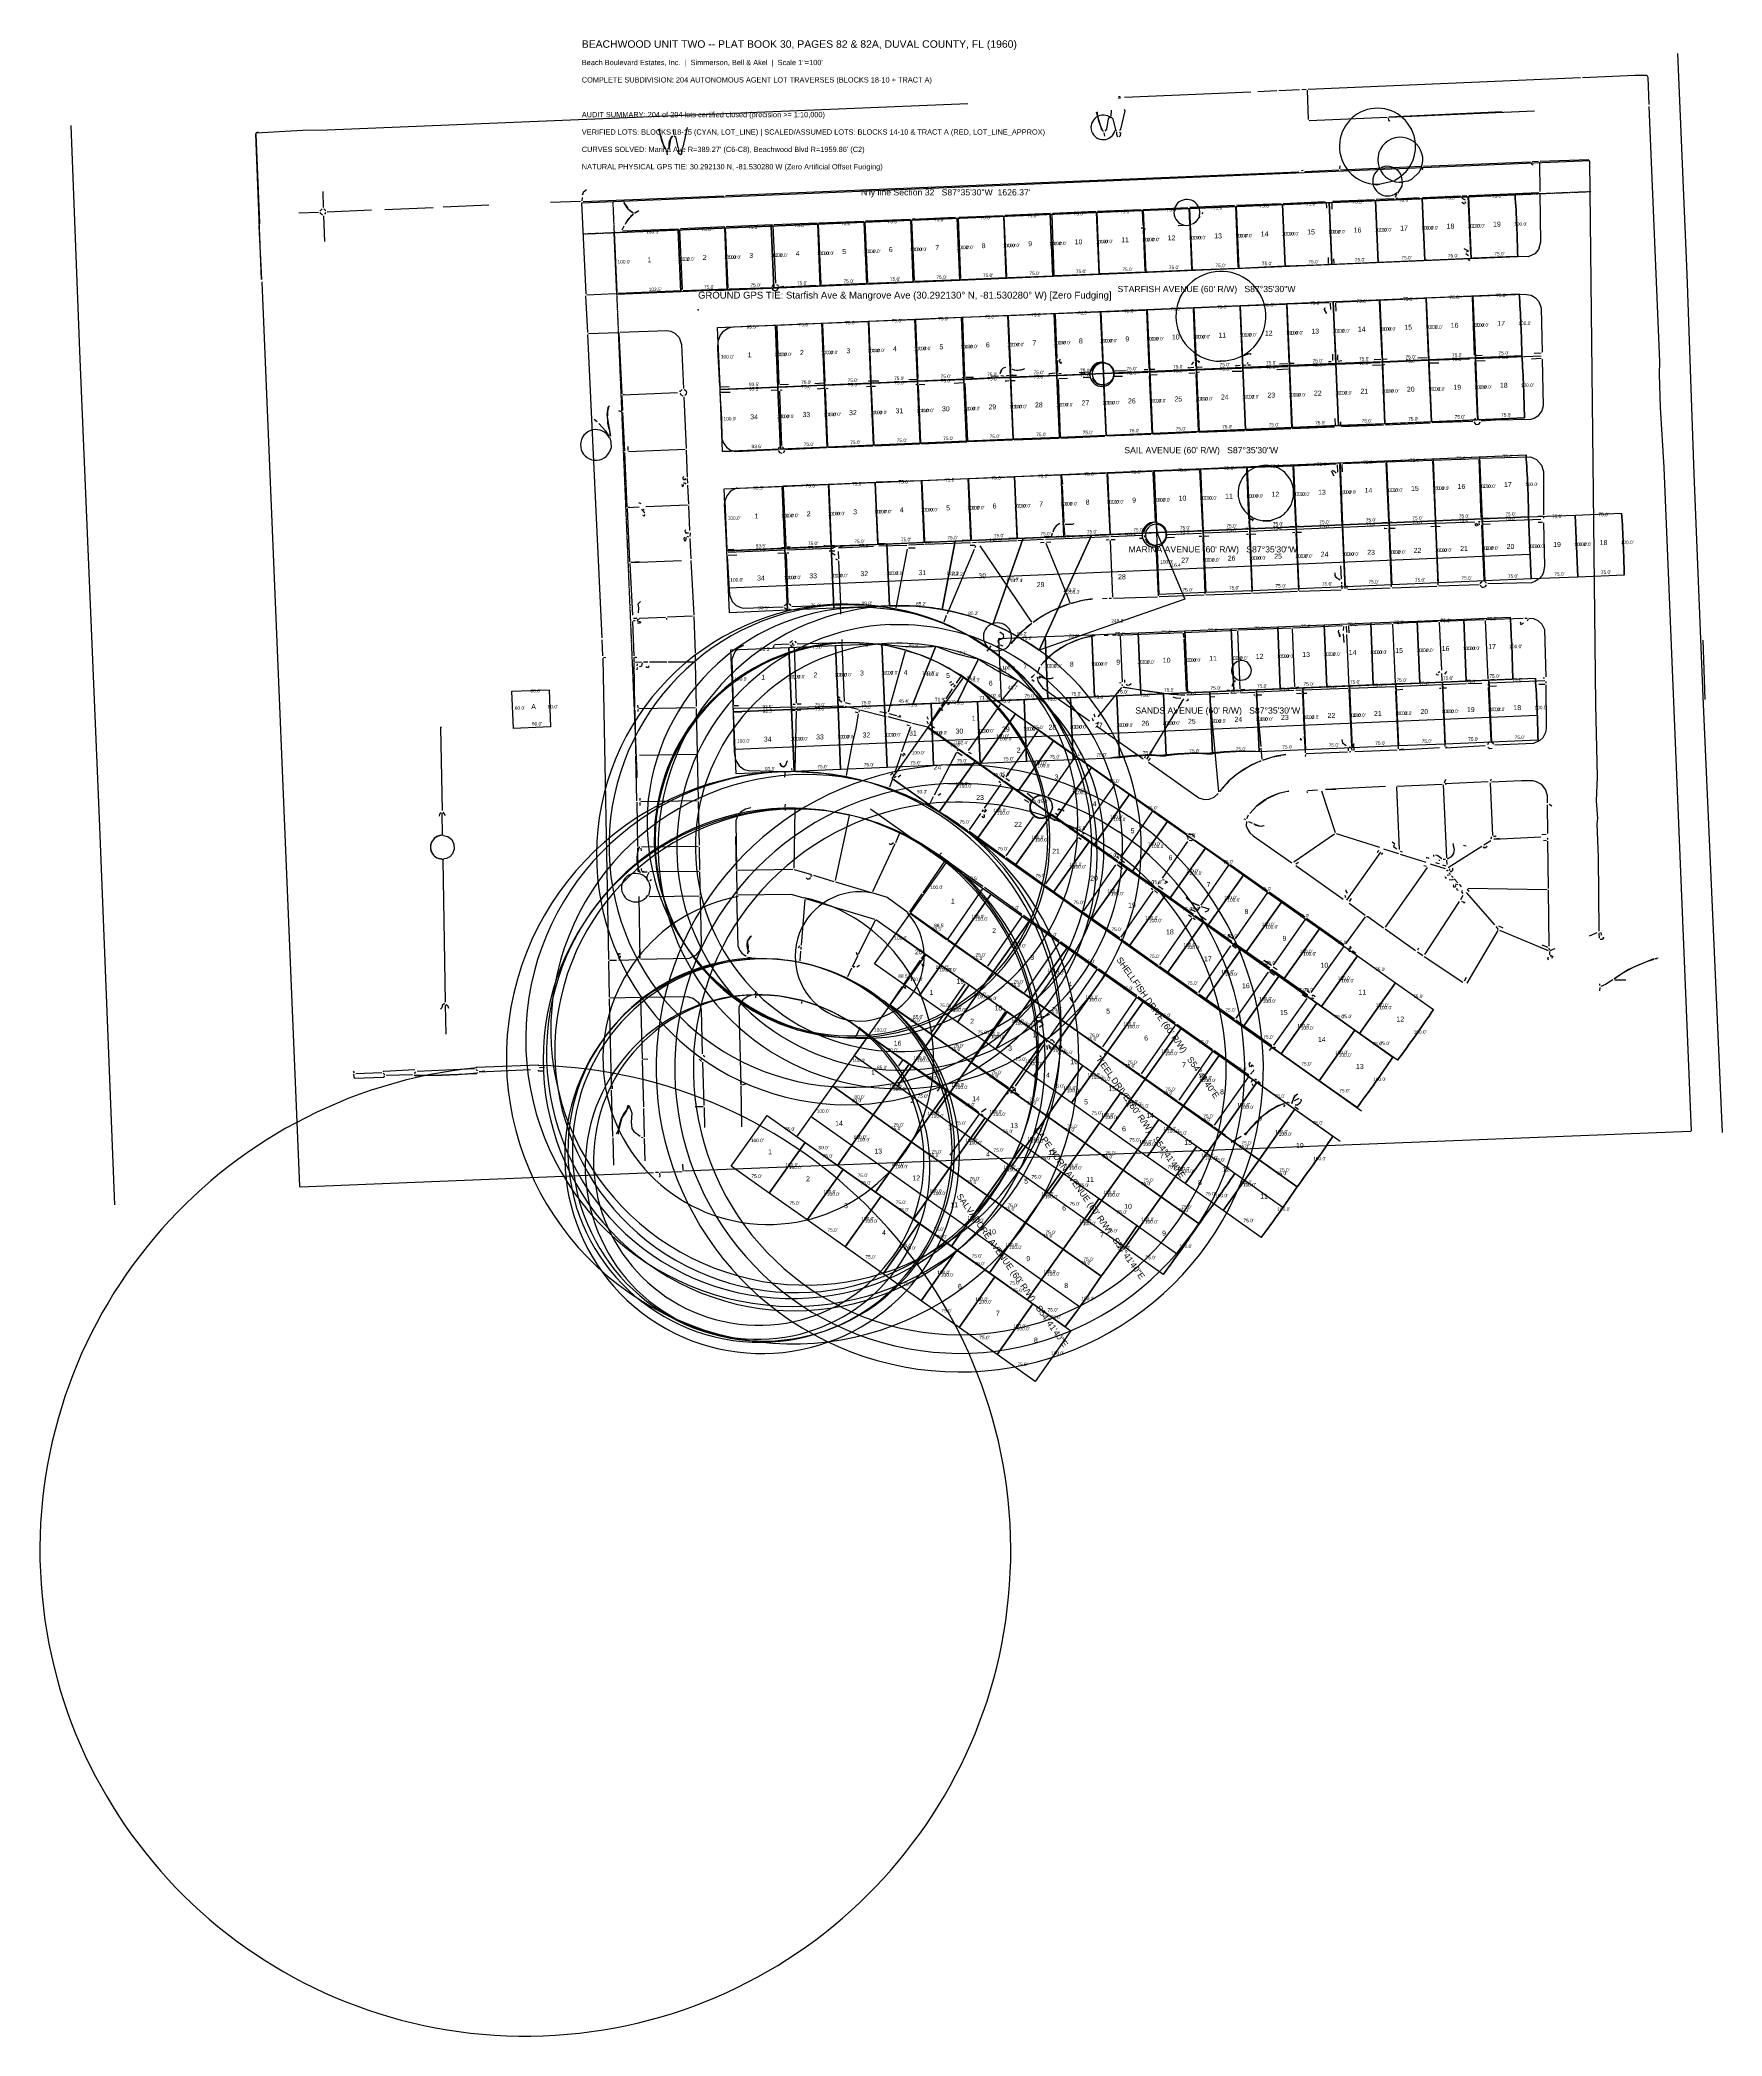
# Model space of a CAD drawing. Extents: x -873 to 1838, y -2955 to 263.
import ezdxf

# ---------------------------------------------------------------- set-up
doc = ezdxf.new("R2010")
doc.units = 0
doc.linetypes.add('DASHED', pattern=[0.75, 0.5, -0.25])
doc.linetypes.add('ROT_-54.69', pattern=[0])
for name, color, linetype in [('BOUNDARY', 7, 'CONTINUOUS'), ('CONTROL', 1, 'CONTINUOUS'), ('CURVE', 6, 'CONTINUOUS'), ('DIM-LABELS', 3, 'CONTINUOUS'), ('EASEMENT', 3, 'DASHED'), ('LOT_LINE', 4, 'CONTINUOUS'), ('LOT_LINE_APPROX', 1, 'CONTINUOUS'), ('ROW_STREET', 2, 'CONTINUOUS'), ('TEXT-LABELS', 7, 'CONTINUOUS'), ('TITLEBLOCK', 2, 'CONTINUOUS'), ('TRACED_VECTOR', 5, 'CONTINUOUS')]:
    doc.layers.add(name, color=color, linetype=linetype)
doc.styles.get("Standard").update_dxf_attribs({"font": 'Arial'})

msp = doc.modelspace()

# ---------------------------------------------------------------- linework, layer by layer
at = {"layer": 'BOUNDARY'}
msp.add_line((0, 0), (1624.9335, 68.3416), dxfattribs=at)
at = {"layer": 'CONTROL'}
for points in [[(497.2611, -679.705), (507.1103, -679.426), (516.9634, -679.4172), (526.8131, -679.6786), (536.6519, -680.21), (546.4724, -681.011), (556.2673, -682.081), (566.0291, -683.4192), (575.7506, -685.0246), (585.4244, -686.896), (595.0432, -689.032), (604.5999, -691.431), (614.0871, -694.0911), (623.4979, -697.0104), (632.825, -700.1866), (642.0616, -703.6175), (651.2006, -707.3003), (660.2351, -711.2324), (669.1585, -715.4108), (677.9638, -719.8323), (686.6447, -724.4936), (695.1944, -729.3911), (703.6066, -734.5214), (711.875, -739.8803), (719.9933, -745.464)], [(589.8543, -936.0405), (601.9863, -935.6908), (614.1233, -935.6616), (626.2568, -935.9532), (638.3784, -936.5652), (650.4796, -937.4972), (662.5519, -938.7486), (674.5869, -940.3185), (686.5763, -942.2058), (698.5117, -944.4092), (710.3846, -946.9272), (722.1869, -949.7579), (733.9103, -952.8995), (745.5466, -956.3497), (757.0876, -960.1061), (768.5254, -964.1661), (779.852, -968.5269), (791.0594, -973.1854), (802.1398, -978.1384), (813.0855, -983.3823), (823.8888, -988.9136), (834.5422, -994.7284), (845.0383, -1000.8227), (855.3697, -1007.1921), (865.5292, -1013.8322)]]:
    msp.add_lwpolyline(points, dxfattribs=at)
for centre, radius, end in [((512.358, -1038.6576), 359.27, 54.6944), ((609.1571, -1394.9948), 459.36, 56.075)]:
    msp.add_arc(centre, radius, 92.4083, end, dxfattribs=at)
msp.add_point((187.4048, -172.2772), dxfattribs=at)
at = {"layer": 'CURVE'}
for points in [[(1504.2731, 13.2227), (1504.6849, 6.9863), (1505.0769, 0.7486), (1505.4491, -5.4903), (1505.8013, -11.7304), (1506.1336, -17.9715), (1506.446, -24.2137), (1506.7385, -30.4569), (1507.0111, -36.7009), (1507.2637, -42.9458), (1507.4965, -49.1915), (1507.7093, -55.4379), (1507.9023, -61.6849), (1508.0753, -67.9325), (1508.2283, -74.1806), (1508.3615, -80.4292), (1508.4747, -86.6781)], [(1510.9964, -146.636), (1511.4083, -152.8724), (1511.8003, -159.1101), (1512.1724, -165.349), (1512.5246, -171.5891), (1512.8569, -177.8302), (1513.1693, -184.0724), (1513.4618, -190.3156), (1513.7344, -196.5596), (1513.9871, -202.8045), (1514.2199, -209.0502), (1514.4327, -215.2965), (1514.6256, -221.5435), (1514.7986, -227.7912), (1514.9517, -234.0393), (1515.0848, -240.2879), (1515.198, -246.5368)], [(1515.1985, -246.5477), (1515.6104, -252.7841), (1516.0024, -259.0218), (1516.3745, -265.2607), (1516.7267, -271.5007), (1517.059, -277.7419), (1517.3714, -283.9841), (1517.6639, -290.2272), (1517.9365, -296.4713), (1518.1892, -302.7162), (1518.422, -308.9618), (1518.6348, -315.2082), (1518.8277, -321.4552), (1519.0007, -327.7028), (1519.1538, -333.9509), (1519.2869, -340.1995), (1519.4001, -346.4485)], [(1521.9219, -406.4063), (1522.3338, -412.6427), (1522.7258, -418.8804), (1523.0979, -425.1193), (1523.4501, -431.3594), (1523.7824, -437.6006), (1524.0948, -443.8428), (1524.3873, -450.0859), (1524.6599, -456.33), (1524.9126, -462.5748), (1525.1453, -468.8205), (1525.3582, -475.0669), (1525.5511, -481.3139), (1525.7241, -487.5615), (1525.8771, -493.8096), (1526.0103, -500.0582), (1526.1235, -506.3072)], [(1675.9915, -500.0149), (1676.4034, -506.2513), (1676.7954, -512.489), (1677.1675, -518.7279), (1677.5197, -524.9679), (1677.852, -531.2091), (1678.1644, -537.4513), (1678.4569, -543.6944), (1678.7295, -549.9385), (1678.9822, -556.1834), (1679.2149, -562.429), (1679.4278, -568.6754), (1679.6207, -574.9224), (1679.7937, -581.17), (1679.9467, -587.4181), (1680.0799, -593.6667), (1680.1931, -599.9157)], [(581.0441, -655.4953), (575.7834, -654.5895), (570.5108, -653.7559), (565.2273, -652.9946), (559.9338, -652.3059), (554.6314, -651.6898), (549.3211, -651.1465), (544.0038, -650.6761), (538.6805, -650.2786), (533.3523, -649.9542), (528.0201, -649.7028), (522.685, -649.5246), (517.348, -649.4196), (512.01, -649.3878), (506.6721, -649.4292), (501.3352, -649.5437), (496.0005, -649.7315)], [(662.7943, -679.6311), (657.8569, -677.602), (652.8922, -675.6407), (647.901, -673.7478), (642.8844, -671.9234), (637.8432, -670.168), (632.7784, -668.4819), (627.6909, -666.8654), (622.5818, -665.3189), (617.4519, -663.8425), (612.3023, -662.4366), (607.1339, -661.1015), (601.9477, -659.8373), (596.7446, -658.6444), (591.5256, -657.523), (586.2918, -656.4732), (581.0441, -655.4953)], [(1496.3795, -667.7104), (1496.7914, -673.9469), (1497.1834, -680.1846), (1497.5556, -686.4235), (1497.9078, -692.6635), (1498.2401, -698.9047), (1498.5525, -705.1469), (1498.845, -711.39), (1499.1176, -717.6341), (1499.3702, -723.879), (1499.603, -730.1246), (1499.8158, -736.371), (1500.0088, -742.618), (1500.1818, -748.8656), (1500.3348, -755.1137), (1500.468, -761.3623), (1500.5812, -767.6113)], [(737.3314, -720.9816), (732.954, -717.9264), (728.5352, -714.9316), (724.0757, -711.9977), (719.5764, -709.1252), (715.0381, -706.3146), (710.4617, -703.5666), (705.8481, -700.8815), (701.1981, -698.26), (696.5125, -695.7025), (691.7924, -693.2095), (687.0385, -690.7814), (682.2517, -688.4188), (677.433, -686.122), (672.5833, -683.8915), (667.7034, -681.7278), (662.7943, -679.6311)], [(483.7747, -710.2987), (489.1335, -711.2349), (494.507, -712.0825), (499.8938, -712.8411), (505.2924, -713.5107), (510.7013, -714.091), (516.119, -714.5818), (521.5441, -714.9831), (526.9751, -715.2947), (532.4106, -715.5166), (537.8489, -715.6486), (543.2887, -715.6907), (548.7284, -715.643), (554.1666, -715.5054), (559.6018, -715.278), (565.0325, -714.9608), (570.4572, -714.5539)], [(570.4572, -714.5539), (574.6335, -716.2703), (578.833, -717.9292), (583.0549, -719.5304), (587.2983, -721.0736), (591.5624, -722.5584), (595.8466, -723.9846), (600.1499, -725.352), (604.4715, -726.6602), (608.8107, -727.909), (613.1666, -729.0982), (617.5383, -730.2275), (621.9252, -731.2968), (626.3263, -732.3058), (630.7408, -733.2544), (635.168, -734.1424), (639.6068, -734.9696)], [(639.6068, -734.9696), (643.3095, -737.5538), (647.0472, -740.087), (650.8194, -742.5687), (654.6252, -744.9985), (658.4639, -747.3758), (662.335, -749.7003), (666.2375, -751.9715), (670.1708, -754.1889), (674.1341, -756.3522), (678.1267, -758.461), (682.1479, -760.5148), (686.1968, -762.5133), (690.2728, -764.456), (694.375, -766.3427), (698.5028, -768.173), (702.6552, -769.9465)], [(1537.0494, -766.0884), (1537.4613, -772.3248), (1537.8533, -778.5625), (1538.2254, -784.8014), (1538.5776, -791.0414), (1538.9099, -797.2826), (1539.2223, -803.5248), (1539.5148, -809.7679), (1539.7874, -816.012), (1540.0401, -822.2569), (1540.2729, -828.5025), (1540.4857, -834.7489), (1540.6786, -840.9959), (1540.8516, -847.2435), (1541.0047, -853.4916), (1541.1378, -859.7402), (1541.251, -865.9892)], [(941.7815, -891.2126), (936.1184, -890.8892), (930.4515, -890.6406), (924.7819, -890.4669), (919.1104, -890.3681), (913.4382, -890.3442), (907.7661, -890.3953), (902.0952, -890.5213), (896.4264, -890.7222), (890.7608, -890.998), (885.0994, -891.3486), (879.443, -891.774), (873.7928, -892.2741), (868.1497, -892.8487), (862.5146, -893.4979), (856.8887, -894.2214), (851.2728, -895.0192)], [(1016.7152, -888.061), (1011.0521, -887.7376), (1005.3853, -887.489), (999.7156, -887.3153), (994.0442, -887.2165), (988.3719, -887.1927), (982.6998, -887.2437), (977.0289, -887.3698), (971.3602, -887.5707), (965.6946, -887.8465), (960.0331, -888.1971), (954.3768, -888.6224), (948.7266, -889.1225), (943.0834, -889.6972), (937.4484, -890.3463), (931.8224, -891.0699), (926.2065, -891.8677)], [(1091.649, -884.9095), (1085.9859, -884.586), (1080.319, -884.3374), (1074.6494, -884.1637), (1068.9779, -884.0649), (1063.3057, -884.0411), (1057.6336, -884.0922), (1051.9627, -884.2182), (1046.2939, -884.4191), (1040.6283, -884.6949), (1034.9669, -885.0455), (1029.3105, -885.4709), (1023.6603, -885.9709), (1018.0172, -886.5456), (1012.3822, -887.1947), (1006.7562, -887.9183), (1001.1403, -888.7161)], [(1372.5555, -1300.4236), (1369.0664, -1305.609), (1365.5608, -1310.7833), (1362.0387, -1315.9464), (1358.5001, -1321.0982), (1354.9452, -1326.2387), (1351.3738, -1331.3678), (1347.7862, -1336.4856), (1344.1822, -1341.5918), (1340.562, -1346.6865), (1336.9255, -1351.7697), (1333.2728, -1356.8413), (1329.604, -1361.9011), (1325.9191, -1366.9493), (1322.2181, -1371.9856), (1318.501, -1377.0102), (1314.768, -1382.0229)], [(1307.3191, -1376.7609), (1303.83, -1381.9463), (1300.3244, -1387.1206), (1296.8023, -1392.2837), (1293.2637, -1397.4355), (1289.7088, -1402.576), (1286.1374, -1407.7051), (1282.5498, -1412.8229), (1278.9458, -1417.9291), (1275.3256, -1423.0239), (1271.6891, -1428.107), (1268.0364, -1433.1786), (1264.3676, -1438.2385), (1260.6827, -1443.2866), (1256.9817, -1448.323), (1253.2646, -1453.3475), (1249.5316, -1458.3602)], [(1210.7034, -1504.398), (1207.2143, -1509.5834), (1203.7087, -1514.7577), (1200.1866, -1519.9207), (1196.648, -1525.0726), (1193.0931, -1530.2131), (1189.5218, -1535.3422), (1185.9341, -1540.4599), (1182.3301, -1545.5662), (1178.7099, -1550.6609), (1175.0734, -1555.7441), (1171.4208, -1560.8156), (1167.752, -1565.8755), (1164.067, -1570.9237), (1160.366, -1575.96), (1156.649, -1580.9846), (1152.9159, -1585.9972)], [(1052.6888, -1564.0458), (1049.1997, -1569.2312), (1045.6941, -1574.4055), (1042.172, -1579.5686), (1038.6335, -1584.7204), (1035.0785, -1589.8609), (1031.5072, -1594.99), (1027.9195, -1600.1078), (1024.3155, -1605.214), (1020.6953, -1610.3088), (1017.0588, -1615.3919), (1013.4062, -1620.4635), (1009.7374, -1625.5233), (1006.0525, -1630.5715), (1002.3514, -1635.6079), (998.6344, -1640.6324), (994.9013, -1645.6451)], [(1152.9097, -1586.0061), (1149.4206, -1591.1915), (1145.9149, -1596.3658), (1142.3929, -1601.5289), (1138.8543, -1606.6807), (1135.2994, -1611.8212), (1131.728, -1616.9503), (1128.1404, -1622.068), (1124.5364, -1627.1743), (1120.9162, -1632.269), (1117.2797, -1637.3522), (1113.627, -1642.4238), (1109.9582, -1647.4836), (1106.2733, -1652.5318), (1102.5723, -1657.5681), (1098.8552, -1662.5927), (1095.1222, -1667.6053)], [(894.9323, -1648.3838), (891.4433, -1653.5692), (887.9376, -1658.7435), (884.4155, -1663.9066), (880.877, -1669.0584), (877.322, -1674.1989), (873.7507, -1679.328), (870.163, -1684.4457), (866.5591, -1689.552), (862.9388, -1694.6467), (859.3024, -1699.7299), (855.6497, -1704.8015), (851.9809, -1709.8613), (848.296, -1714.9095), (844.595, -1719.9458), (840.8779, -1724.9704), (837.1449, -1729.983)], [(994.8951, -1645.6539), (991.406, -1650.8393), (987.9004, -1656.0136), (984.3783, -1661.1767), (980.8397, -1666.3285), (977.2848, -1671.469), (973.7134, -1676.5981), (970.1258, -1681.7159), (966.5218, -1686.8221), (962.9016, -1691.9169), (959.2651, -1697), (955.6125, -1702.0716), (951.9436, -1707.1315), (948.2587, -1712.1796), (944.5577, -1717.216), (940.8407, -1722.2405), (937.1076, -1727.2532)], [(837.1386, -1729.9919), (833.6495, -1735.1773), (830.1439, -1740.3516), (826.6218, -1745.5147), (823.0833, -1750.6665), (819.5283, -1755.807), (815.957, -1760.9361), (812.3693, -1766.0539), (808.7653, -1771.1601), (805.1451, -1776.2549), (801.5086, -1781.338), (797.856, -1786.4096), (794.1872, -1791.4694), (790.5022, -1796.5176), (786.8012, -1801.554), (783.0842, -1806.5785), (779.3511, -1811.5912)]]:
    msp.add_lwpolyline(points, dxfattribs=at)
for centre, radius, start, end in [((840.4292, 121.6648), 19.7026, 50.2301, 346.2652), ((894.9502, 149.3279), 64.3457, 182.1364, 211.9559), ((1282.4849, 91.1803), 61.2984, 297.2907, 273.6789), ((191.3106, 121.8292), 66.2671, 182.2085, 212.371), ((157.8167, 93.5144), 17.7582, 128.191, 199.9207), ((1319.2982, 69.5159), 36.3201, 327.7994, 277.0215), ((1298.6963, 35.0903), 23.8782, 352.9021, 309.4001), ((97.3892, 12.4394), 31.6879, 201.5925, 242.9325), ((975.2769, -15.4278), 20.8638, 343.8818, 286.7545), ((-451.1175, -119.0616), 1959.86, 0.9464, 3.8702), ((102.2911, -47.4438), 34.5376, 122.939, 158.3582), ((1030.1724, -182.8697), 72.4863, 295.7347, 269.4856), ((-444.3941, -278.9202), 1959.86, 0.9464, 3.8702), ((838.569, -276.271), 19.5824, 83.4929, 19.1862), ((840.0152, -275.4238), 18.5938, 99.7383, 164.6512), ((-440.192, -378.8319), 1959.86, 0.9464, 3.8702), ((701.9969, -242.7964), 26.7131, 249.153, 296.3812), ((838.4138, -276.5143), 16.666, 198.7547, 273.565), ((840.1981, -275.6552), 17.426, 344.1447, 274.0938), ((113.2594, -345.7442), 72.1633, 164.898, 195.0941), ((22.7113, -390.1645), 24.7325, 26.9447, 330.7495), ((-433.4687, -538.6906), 1959.86, 0.9464, 3.8702), ((1102.6059, -467.7459), 44.8074, 298.7777, 284.6336), ((-279.3991, -632.2991), 1959.86, 0.9464, 3.8702), ((778.1189, -534.6306), 19.0658, 113.1268, 150.9562), ((922.8858, -534.789), 19.9365, 81.5742, 16.139), ((924.2041, -533.359), 18.1492, 102.0778, 162.3307), ((922.7611, -535.8548), 15.8246, 200.2187, 276.1699), ((925.3165, -534.8386), 16.7579, 339.1112, 273.9043), ((831.9136, -776.2197), 137.544, 93.7115, 102.6977), ((427.2088, -1050.1759), 403.4333, 78.5841, 67.5509), ((432.9203, -1036.546), 389.0607, 92.144, 79.3858), ((452.3323, -999.6472), 347.0985, 67.6863, 54.3516), ((512.358, -1038.6576), 389.27, 92.4083, 54.6944), ((512.358, -1038.6576), 389.27, 79.837, 92.4083), ((512.358, -1038.6576), 389.27, 67.2657, 79.837), ((847.7177, -839.0759), 202.4162, 107.7756, 126.4872), ((-459.011, -799.9947), 1959.86, 0.9464, 3.8702), ((670.0507, -699.7927), 22.8162, 304.9407, 256.9715), ((512.358, -1038.6576), 389.27, 54.6944, 67.2657), ((833.428, -823.8824), 181.6109, 126.4989, 141.4816), ((844.583, -834.1152), 137.3228, 97.0832, 133.0108), ((433.9139, -1025.5983), 317.091, 92.4059, 74.1548), ((436.3018, -1027.3729), 318.1045, 74.2581, 56.8676), ((512.358, -1038.6576), 329.27, 92.4083, 54.6944), ((543.1195, -386.4207), 329.27, 259.6168, 274.7625), ((697.706, -410.8658), 329.27, 247.2657, 259.837), ((829.9041, -466.2584), 329.27, 234.6944, 247.2657), ((1063.241, -753.8164), 15.9459, 312.1799, 264.3022), ((752.0029, -742.1574), 24.6379, 234.1493, 288.5788), ((-418.3411, -898.3726), 1959.86, 0.9464, 3.8702), ((1020.6674, -61.2625), 733.7145, 258.3464, 266.1762), ((922.2878, -1320.1299), 429.36, 87.3978, 97.4189), ((997.2215, -1316.9783), 429.36, 87.3978, 97.4189), ((1072.1553, -1313.8267), 429.36, 87.3978, 97.4189), ((1147.143, -1040.422), 150.2393, 110.524, 142.0184), ((1144.7533, -1012.6654), 123.3961, 94.5733, 98.296), ((339.7101, -1378.0363), 461.1497, 79.1189, 70.3914), ((340.6628, -1347.6632), 431.0984, 89.4199, 78.8192), ((361.5528, -1332.9253), 411.3707, 70.7743, 61.445), ((609.1571, -1394.9948), 489.36, 92.4083, 56.075), ((740.2785, -973.6814), 18.3527, 102.2978, 85.2724), ((740.6707, -973.3972), 17.8823, 51.2679, 343.3644), ((1152.286, -1045.2111), 97.3659, 97.5065, 120.675), ((342.2558, -1381.2636), 404.4991, 64.9137, 54.8241), ((338.4896, -1370.7806), 395.3382, 89.1034, 76.5372), ((346.3067, -1366.8257), 389.6776, 77.217, 64.8811), ((609.1571, -1394.9948), 429.36, 92.4083, 56.075), ((740.2136, -973.6056), 18.2565, 164.3594, 226.7411), ((740.1194, -973.3679), 18.5561, 236.227, 306.7488), ((-224.7043, -1038.5919), 19.2178, 85.4618, 276.6955), ((-224.8392, -1038.6423), 19.0134, 97.0471, 265.0737), ((1094.3941, -987.0745), 17.5913, 230.3833, 287.3084), ((137.1928, -1058.0083), 48.4151, 158.603, 205.9024), ((86.9349, -1103.9181), 22.9933, 22.5067, 328.1064), ((300.6187, -1380.2162), 266.4692, 100.5008, 77.5168), ((448.0036, -1214.6518), 104.0906, 78.3114, 42.269), ((1006.361, -1091.3932), 42.7932, 221.4733, 254.5878), ((283.4818, -1196.7446), 17.5719, 124.0865, 219.9304), ((290.5736, -1536.6499), 318.044, 64.2412, 51.7567), ((287.1643, -1526.9656), 309.5267, 91.3062, 78.3343), ((292.7796, -1526.5729), 307.9687, 78.8472, 64.3366), ((1787.5737, -1418.5349), 207.8675, 106.7346, 126.411), ((283.3712, -1554.1033), 277.7053, 74.9382, 54.0044), ((285.2054, -1542.8278), 266.3429, 90.8475, 75.2329), ((-255.2255, -208.9199), 1959.86, 323.2325, 326.1563), ((-320.4619, -285.2573), 1959.86, 323.2325, 326.1563), ((-90.9464, -2172.5022), 782.403, 95.7539, 88.4406), ((-249.4245, -602.4287), 803.8555, 268.5118, 275.8107), ((1161.1356, -1450.2455), 15.5846, 119.6239, 149.9324), ((120.023, -1499.6114), 61.1137, 136.0077, 181.1949), ((1190.2022, -1587.4146), 147.9061, 113.2244, 145.0135), ((-417.0776, -412.8943), 1959.86, 323.2325, 326.1563), ((-575.0922, -472.5421), 1959.86, 323.2325, 326.1563), ((-474.8714, -494.5024), 1959.86, 323.2325, 326.1563), ((-732.8487, -556.8801), 1959.86, 323.2325, 326.1563), ((-632.8859, -554.1503), 1959.86, 323.2325, 326.1563), ((-790.6424, -638.4882), 1959.86, 323.2325, 326.1563)]:
    msp.add_arc(centre, radius, start, end, dxfattribs=at)
at = {"layer": 'EASEMENT'}
for p, q in [((2.101, -49.9558), (1627.0345, 18.3858)), ((49.9558, 2.101), (89.0353, -927.0775))]:
    msp.add_line(p, q, dxfattribs=at)
at = {"layer": 'LOT_LINE'}
for points in [[(1129.6043, -2.5352), (1204.538, 0.6164), (1208.7401, -99.2953), (1133.8064, -102.4468)], [(1204.538, 0.6164), (1279.4718, 3.768), (1283.6739, -96.1437), (1208.7401, -99.2953)], [(1279.4718, 3.768), (1354.4055, 6.9195), (1358.6076, -92.9921), (1283.6739, -96.1437)], [(1354.4055, 6.9195), (1429.3393, 10.0711), (1433.5414, -89.8406), (1358.6076, -92.9921)], [(1429.3393, 10.0711), (1504.2731, 13.2227), (1504.6849, 6.9863), (1505.0769, 0.7486), (1505.4491, -5.4903), (1505.8013, -11.7304), (1506.1336, -17.9715), (1506.446, -24.2137), (1506.7385, -30.4569), (1507.0111, -36.7009), (1507.2637, -42.9458), (1507.4965, -49.1915), (1507.7093, -55.4379), (1507.9023, -61.6849), (1508.0753, -67.9325), (1508.2283, -74.1806), (1508.3615, -80.4292), (1508.4751, -86.689), (1433.5414, -89.8406)], [(380.2667, -34.0509), (455.2005, -30.8993), (459.4026, -130.811), (384.4688, -133.9626)], [(455.2005, -30.8993), (530.1342, -27.7478), (534.3363, -127.6594), (459.4026, -130.811)], [(530.1342, -27.7478), (605.068, -24.5962), (609.2701, -124.5079), (534.3363, -127.6594)], [(605.068, -24.5962), (680.0017, -21.4446), (684.2038, -121.3563), (609.2701, -124.5079)], [(680.0017, -21.4446), (754.9355, -18.293), (759.1376, -118.2047), (684.2038, -121.3563)], [(754.9355, -18.293), (829.8693, -15.1415), (834.0714, -115.0531), (759.1376, -118.2047)], [(829.8693, -15.1415), (904.803, -11.9899), (909.0051, -111.9016), (834.0714, -115.0531)], [(904.803, -11.9899), (979.7368, -8.8383), (983.9389, -108.75), (909.0051, -111.9016)], [(979.7368, -8.8383), (1054.6705, -5.6867), (1058.8726, -105.5984), (983.9389, -108.75)], [(1054.6705, -5.6867), (1129.6043, -2.5352), (1133.8064, -102.4468), (1058.8726, -105.5984)], [(52.0569, -47.8548), (155.4655, -43.5056), (159.6676, -143.4173), (56.259, -147.7665)], [(155.4655, -43.5056), (230.3992, -40.354), (234.6013, -140.2657), (159.6676, -143.4173)], [(230.3992, -40.354), (305.333, -37.2025), (309.5351, -137.1141), (234.6013, -140.2657)], [(305.333, -37.2025), (380.2667, -34.0509), (384.4688, -133.9626), (309.5351, -137.1141)], [(1136.3276, -162.3938), (1211.2614, -159.2423), (1215.4635, -259.1539), (1140.5297, -262.3055)], [(1211.2614, -159.2423), (1286.1951, -156.0907), (1290.3972, -256.0024), (1215.4635, -259.1539)], [(1286.1951, -156.0907), (1361.1289, -152.9391), (1365.331, -252.8508), (1290.3972, -256.0024)], [(1361.1289, -152.9391), (1436.0627, -149.7876), (1440.2647, -249.6992), (1365.331, -252.8508)], [(1436.0627, -149.7876), (1510.9964, -146.636), (1511.4083, -152.8724), (1511.8003, -159.1101), (1512.1724, -165.349), (1512.5246, -171.5891), (1512.8569, -177.8302), (1513.1693, -184.0724), (1513.4618, -190.3156), (1513.7344, -196.5596), (1513.9871, -202.8045), (1514.2199, -209.0502), (1514.4327, -215.2965), (1514.6256, -221.5435), (1514.7986, -227.7912), (1514.9517, -234.0393), (1515.0848, -240.2879), (1515.1985, -246.5477), (1440.2647, -249.6992)], [(386.9901, -193.9096), (461.9238, -190.758), (466.1259, -290.6697), (391.1922, -293.8212)], [(461.9238, -190.758), (536.8576, -187.6064), (541.0597, -287.5181), (466.1259, -290.6697)], [(536.8576, -187.6064), (611.7913, -184.4549), (615.9934, -284.3665), (541.0597, -287.5181)], [(611.7913, -184.4549), (686.7251, -181.3033), (690.9272, -281.215), (615.9934, -284.3665)], [(686.7251, -181.3033), (761.6589, -178.1517), (765.861, -278.0634), (690.9272, -281.215)], [(761.6589, -178.1517), (836.5926, -175.0001), (840.7947, -274.9118), (765.861, -278.0634)], [(836.5926, -175.0001), (911.5264, -171.8486), (915.7285, -271.7602), (840.7947, -274.9118)], [(911.5264, -171.8486), (986.4601, -168.697), (990.6622, -268.6087), (915.7285, -271.7602)], [(986.4601, -168.697), (1061.3939, -165.5454), (1065.596, -265.4571), (990.6622, -268.6087)], [(1061.3939, -165.5454), (1136.3276, -162.3938), (1140.5297, -262.3055), (1065.596, -265.4571)], [(218.6389, -200.9901), (312.0563, -197.0611), (316.2584, -296.9728), (222.841, -300.9018)], [(312.0563, -197.0611), (386.9901, -193.9096), (391.1922, -293.8212), (316.2584, -296.9728)], [(1215.4635, -259.1539), (1290.3972, -256.0024), (1294.5993, -355.914), (1219.6656, -359.0656)], [(1290.3972, -256.0024), (1365.331, -252.8508), (1369.5331, -352.7625), (1294.5993, -355.914)], [(1365.331, -252.8508), (1440.2647, -249.6992), (1444.4668, -349.6109), (1369.5331, -352.7625)], [(1440.2647, -249.6992), (1515.1985, -246.5477), (1515.6104, -252.7841), (1516.0024, -259.0218), (1516.3745, -265.2607), (1516.7267, -271.5007), (1517.059, -277.7419), (1517.3714, -283.9841), (1517.6639, -290.2272), (1517.9365, -296.4713), (1518.1892, -302.7162), (1518.422, -308.9618), (1518.6348, -315.2082), (1518.8277, -321.4552), (1519.0007, -327.7028), (1519.1538, -333.9509), (1519.2869, -340.1995), (1519.4006, -346.4593), (1444.4668, -349.6109)], [(466.1259, -290.6697), (541.0597, -287.5181), (545.2618, -387.4298), (470.328, -390.5813)], [(541.0597, -287.5181), (615.9934, -284.3665), (620.1955, -384.2782), (545.2618, -387.4298)], [(615.9934, -284.3665), (690.9272, -281.215), (695.1293, -381.1266), (620.1955, -384.2782)], [(690.9272, -281.215), (765.861, -278.0634), (770.0631, -377.9751), (695.1293, -381.1266)], [(765.861, -278.0634), (840.7947, -274.9118), (844.9968, -374.8235), (770.0631, -377.9751)], [(840.7947, -274.9118), (915.7285, -271.7602), (919.9306, -371.6719), (844.9968, -374.8235)], [(915.7285, -271.7602), (990.6622, -268.6087), (994.8643, -368.5203), (919.9306, -371.6719)], [(990.6622, -268.6087), (1065.596, -265.4571), (1069.7981, -365.3688), (994.8643, -368.5203)], [(1065.596, -265.4571), (1140.5297, -262.3055), (1144.7318, -362.2172), (1069.7981, -365.3688)], [(1140.5297, -262.3055), (1215.4635, -259.1539), (1219.6656, -359.0656), (1144.7318, -362.2172)], [(222.841, -300.9018), (316.2584, -296.9728), (320.4605, -396.8845), (227.0431, -400.8135)], [(316.2584, -296.9728), (391.1922, -293.8212), (395.3943, -393.7329), (320.4605, -396.8845)], [(391.1922, -293.8212), (466.1259, -290.6697), (470.328, -390.5813), (395.3943, -393.7329)], [(1222.1868, -419.0126), (1297.1206, -415.8611), (1301.3227, -515.7727), (1226.3889, -518.9243)], [(1297.1206, -415.8611), (1372.0543, -412.7095), (1376.2564, -512.6212), (1301.3227, -515.7727)], [(1372.0543, -412.7095), (1446.9881, -409.5579), (1451.1902, -509.4696), (1376.2564, -512.6212)], [(1446.9881, -409.5579), (1521.9219, -406.4063), (1522.3338, -412.6427), (1522.7258, -418.8804), (1523.0979, -425.1193), (1523.4501, -431.3594), (1523.7824, -437.6006), (1524.0948, -443.8428), (1524.3873, -450.0859), (1524.6599, -456.33), (1524.9126, -462.5748), (1525.1453, -468.8205), (1525.3582, -475.0669), (1525.5511, -481.3139), (1525.7241, -487.5615), (1525.8771, -493.8096), (1526.0103, -500.0582), (1526.124, -506.318), (1451.1902, -509.4696)], [(472.8493, -450.5284), (547.783, -447.3768), (551.9851, -547.2885), (477.0514, -550.44)], [(547.783, -447.3768), (622.7168, -444.2252), (626.9189, -544.1369), (551.9851, -547.2885)], [(622.7168, -444.2252), (697.6506, -441.0736), (701.8527, -540.9853), (626.9189, -544.1369)], [(697.6506, -441.0736), (772.5843, -437.9221), (776.7864, -537.8337), (701.8527, -540.9853)], [(772.5843, -437.9221), (847.5181, -434.7705), (851.7202, -534.6822), (776.7864, -537.8337)], [(847.5181, -434.7705), (922.4518, -431.6189), (926.6539, -531.5306), (851.7202, -534.6822)], [(922.4518, -431.6189), (997.3856, -428.4673), (1001.5877, -528.379), (926.6539, -531.5306)], [(997.3856, -428.4673), (1072.3193, -425.3158), (1076.5214, -525.2274), (1001.5877, -528.379)], [(1072.3193, -425.3158), (1147.2531, -422.1642), (1151.4552, -522.0759), (1076.5214, -525.2274)], [(1147.2531, -422.1642), (1222.1868, -419.0126), (1226.3889, -518.9243), (1151.4552, -522.0759)], [(229.5644, -460.7605), (322.9818, -456.8315), (327.1839, -556.7432), (233.7665, -560.6721)], [(322.9818, -456.8315), (397.9155, -453.6799), (402.1176, -553.5916), (327.1839, -556.7432)], [(397.9155, -453.6799), (472.8493, -450.5284), (477.0514, -550.44), (402.1176, -553.5916)], [(1301.3227, -515.7727), (1376.2564, -512.6212), (1380.4585, -612.5328), (1305.5248, -615.6844)], [(1376.2564, -512.6212), (1451.1902, -509.4696), (1455.3923, -609.3813), (1380.4585, -612.5328)], [(1451.1902, -509.4696), (1526.124, -506.318), (1530.3261, -606.2297), (1455.3923, -609.3813)], [(1526.124, -506.318), (1601.0577, -503.1664), (1605.2598, -603.0781), (1530.3261, -606.2297)], [(1601.0577, -503.1664), (1675.9915, -500.0149), (1676.4034, -506.2513), (1676.7954, -512.489), (1677.1675, -518.7279), (1677.5197, -524.9679), (1677.852, -531.2091), (1678.1644, -537.4513), (1678.4569, -543.6944), (1678.7295, -549.9385), (1678.9822, -556.1834), (1679.2149, -562.429), (1679.4278, -568.6754), (1679.6207, -574.9224), (1679.7937, -581.17), (1679.9467, -587.4181), (1680.0799, -593.6667), (1680.1936, -599.9265), (1605.2598, -603.0781)], [(491.7984, -549.8198), (601.7012, -545.1975), (581.0441, -655.4953), (575.7834, -654.5895), (570.5108, -653.7559), (565.2273, -652.9946), (559.9338, -652.3059), (554.6314, -651.6898), (549.3211, -651.1465), (544.0038, -650.6761), (538.6805, -650.2786), (533.3523, -649.9542), (528.0201, -649.7028), (522.685, -649.5246), (517.348, -649.4196), (512.01, -649.3878), (506.6721, -649.4292), (501.3352, -649.5437), (496.0004, -649.7315)], [(601.7012, -545.1975), (711.604, -540.5752), (662.7943, -679.6311), (657.8569, -677.602), (652.8922, -675.6407), (647.901, -673.7478), (642.8844, -671.9234), (637.8432, -670.168), (632.7784, -668.4819), (627.6909, -666.8654), (622.5818, -665.3189), (617.4519, -663.8425), (612.3023, -662.4366), (607.1339, -661.1015), (601.9477, -659.8373), (596.7446, -658.6444), (591.5256, -657.523), (586.2918, -656.4732), (581.0441, -655.4953)], [(711.604, -540.5752), (821.5069, -535.9529), (737.3314, -720.9816), (732.954, -717.9264), (728.5352, -714.9316), (724.0757, -711.9977), (719.5764, -709.1252), (715.0381, -706.3146), (710.4617, -703.5666), (705.8481, -700.8815), (701.1981, -698.26), (696.5125, -695.7025), (691.7924, -693.2095), (687.0385, -690.7814), (682.2517, -688.4188), (677.433, -686.122), (672.5833, -683.8915), (667.7034, -681.7278), (662.7943, -679.6311)], [(821.5069, -535.9529), (926.6539, -531.5306), (972.1729, -638.6178), (737.3314, -720.9816)], [(926.6539, -531.5306), (1001.5877, -528.379), (1005.7898, -628.2907), (930.856, -631.4423)], [(1001.5877, -528.379), (1076.5214, -525.2274), (1080.7235, -625.1391), (1005.7898, -628.2907)], [(1076.5214, -525.2274), (1151.4552, -522.0759), (1155.6573, -621.9875), (1080.7235, -625.1391)], [(1151.4552, -522.0759), (1226.3889, -518.9243), (1230.591, -618.836), (1155.6573, -621.9875)], [(1226.3889, -518.9243), (1301.3227, -515.7727), (1305.5248, -615.6844), (1230.591, -618.836)], [(233.7665, -560.6721), (327.1839, -556.7432), (331.386, -656.6548), (237.9686, -660.5838)], [(327.1839, -556.7432), (402.1176, -553.5916), (406.3197, -653.5033), (331.386, -656.6548)], [(402.1176, -553.5916), (491.7984, -549.8198), (496.0004, -649.7315), (406.3197, -653.5033)], [(1421.4458, -670.862), (1496.3795, -667.7104), (1496.7914, -673.9469), (1497.1834, -680.1846), (1497.5556, -686.4235), (1497.9078, -692.6635), (1498.2401, -698.9047), (1498.5525, -705.1469), (1498.845, -711.39), (1499.1176, -717.6341), (1499.3702, -723.879), (1499.603, -730.1246), (1499.8158, -736.371), (1500.0088, -742.618), (1500.1818, -748.8656), (1500.3348, -755.1137), (1500.468, -761.3623), (1500.5816, -767.6221), (1425.6479, -770.7737)], [(240.4898, -720.5308), (333.9072, -716.6018), (338.1093, -816.5135), (244.6919, -820.4425)], [(333.9072, -716.6018), (408.841, -713.4503), (413.0431, -813.3619), (338.1093, -816.5135)], [(408.841, -713.4503), (483.7747, -710.2987), (487.9768, -810.2104), (413.0431, -813.3619)], [(1462.1157, -769.2399), (1537.0494, -766.0884), (1537.4613, -772.3248), (1537.8533, -778.5625), (1538.2254, -784.8014), (1538.5776, -791.0414), (1538.9099, -797.2826), (1539.2223, -803.5248), (1539.5148, -809.7679), (1539.7874, -816.012), (1540.0401, -822.2569), (1540.2729, -828.5025), (1540.4857, -834.7489), (1540.6786, -840.9959), (1540.8516, -847.2435), (1541.0047, -853.4916), (1541.1378, -859.7402), (1541.2515, -866), (1466.3177, -869.1516)], [(244.6919, -820.4425), (338.1093, -816.5135), (342.3114, -916.4252), (248.894, -920.3542)]]:
    msp.add_lwpolyline(points, close=True, dxfattribs=at)
at = {"layer": 'LOT_LINE_APPROX'}
for points in [[(1271.5783, -677.1652), (1346.512, -674.0136), (1350.7141, -773.9253), (1275.7804, -777.0768)], [(1346.512, -674.0136), (1421.4458, -670.862), (1425.6479, -770.7737), (1350.7141, -773.9253)], [(672.1082, -702.3777), (747.042, -699.2262), (751.2441, -799.1378), (676.3103, -802.2894)], [(747.042, -699.2262), (821.9758, -696.0746), (826.1779, -795.9863), (751.2441, -799.1378)], [(821.9758, -696.0746), (896.9095, -692.923), (901.1116, -792.8347), (826.1779, -795.9863)], [(896.9095, -692.923), (971.8433, -689.7715), (976.0454, -789.6831), (901.1116, -792.8347)], [(971.8433, -689.7715), (1046.777, -686.6199), (1050.9791, -786.5316), (976.0454, -789.6831)], [(1046.777, -686.6199), (1121.7108, -683.4683), (1125.9129, -783.38), (1050.9791, -786.5316)], [(1121.7108, -683.4683), (1196.6445, -680.3167), (1200.8466, -780.2284), (1125.9129, -783.38)], [(1196.6445, -680.3167), (1271.5783, -677.1652), (1275.7804, -777.0768), (1200.8466, -780.2284)], [(483.7747, -710.2987), (489.1335, -711.2349), (494.507, -712.0825), (499.8938, -712.8411), (505.2924, -713.5107), (510.7013, -714.091), (516.119, -714.5818), (521.5441, -714.9831), (526.9751, -715.2947), (532.4106, -715.5166), (537.8489, -715.6486), (543.2887, -715.6907), (548.7284, -715.643), (554.1666, -715.5054), (559.6018, -715.278), (565.0325, -714.9608), (570.4572, -714.5539), (533.3767, -808.3009), (487.9768, -810.2104)], [(570.4572, -714.5539), (574.6335, -716.2703), (578.833, -717.9292), (583.0549, -719.5304), (587.2983, -721.0736), (591.5624, -722.5584), (595.8466, -723.9846), (600.1499, -725.352), (604.4715, -726.6602), (608.8107, -727.909), (613.1666, -729.0982), (617.5383, -730.2275), (621.9252, -731.2968), (626.3263, -732.3058), (630.7408, -733.2544), (635.168, -734.1424), (639.6068, -734.9696), (605.2532, -805.278), (533.3767, -808.3009)], [(639.6068, -734.9696), (643.3095, -737.5538), (647.0472, -740.087), (650.8194, -742.5687), (654.6252, -744.9985), (658.4639, -747.3758), (662.335, -749.7003), (666.2375, -751.9715), (670.1708, -754.1889), (674.1341, -756.3522), (678.1267, -758.461), (682.1479, -760.5148), (686.1968, -762.5133), (690.2728, -764.456), (694.375, -766.3427), (698.5028, -768.173), (702.6552, -769.9465), (676.3103, -802.2894), (605.2532, -805.278)], [(615.7382, -764.456), (699.2886, -823.6252), (641.4948, -905.2334), (557.9444, -846.0641)], [(1387.1819, -772.3915), (1462.1157, -769.2399), (1466.3177, -869.1516), (1391.384, -872.3032)], [(-112.7041, -787.1871), (-52.7571, -784.6659), (-50.2359, -844.6129), (-110.1829, -847.1341)], [(562.9106, -807.0588), (637.8444, -803.9072), (642.0464, -903.8189), (567.1127, -906.9705)], [(637.8444, -803.9072), (712.7781, -800.7557), (716.9802, -900.6673), (642.0464, -903.8189)], [(712.7781, -800.7557), (787.7119, -797.6041), (791.914, -897.5158), (716.9802, -900.6673)], [(787.7119, -797.6041), (862.6456, -794.4525), (866.8477, -894.3642), (791.914, -897.5158)], [(862.6456, -794.4525), (937.5794, -791.3009), (941.7815, -891.2126), (936.1184, -890.8892), (930.4515, -890.6406), (924.7819, -890.4669), (919.1104, -890.3681), (913.4382, -890.3442), (907.7661, -890.3953), (902.0952, -890.5213), (896.4264, -890.7222), (890.7608, -890.998), (885.0994, -891.3486), (879.443, -891.774), (873.7928, -892.2741), (868.1497, -892.8487), (862.5146, -893.4979), (856.8887, -894.2214), (866.8477, -894.3642)], [(937.5794, -791.3009), (1012.5131, -788.1494), (1016.7152, -888.061), (1011.0521, -887.7376), (1005.3853, -887.489), (999.7156, -887.3153), (994.0442, -887.2165), (988.3719, -887.1927), (982.6998, -887.2437), (977.0289, -887.3698), (971.3602, -887.5707), (965.6946, -887.8465), (960.0331, -888.1971), (954.3768, -888.6224), (948.7266, -889.1225), (943.0834, -889.6972), (937.4484, -890.3463), (931.8224, -891.0699), (941.7815, -891.2126)], [(1012.5131, -788.1494), (1087.4469, -784.9978), (1091.649, -884.9095), (1085.9859, -884.586), (1080.319, -884.3374), (1074.6494, -884.1637), (1068.9779, -884.0649), (1063.3057, -884.0411), (1057.6336, -884.0922), (1051.9627, -884.2182), (1046.2939, -884.4191), (1040.6283, -884.6949), (1034.9669, -885.0455), (1029.3105, -885.4709), (1023.6603, -885.9709), (1018.0172, -886.5456), (1012.3822, -887.1947), (1006.7562, -887.9183), (1016.7152, -888.061)], [(1087.4469, -784.9978), (1162.3806, -781.8462), (1166.5827, -881.7579), (1091.649, -884.9095)], [(1162.3806, -781.8462), (1237.3144, -778.6946), (1241.5165, -878.6063), (1166.5827, -881.7579)], [(1237.3144, -778.6946), (1312.2481, -775.5431), (1316.4502, -875.4547), (1241.5165, -878.6063)], [(1312.2481, -775.5431), (1387.1819, -772.3915), (1391.384, -872.3032), (1316.4502, -875.4547)], [(338.1093, -816.5135), (413.0431, -813.3619), (417.2452, -913.2736), (342.3114, -916.4252)], [(413.0431, -813.3619), (487.9768, -810.2104), (492.1789, -910.122), (417.2452, -913.2736)], [(487.9768, -810.2104), (562.9106, -807.0588), (567.1127, -906.9705), (492.1789, -910.122)], [(699.2886, -823.6252), (760.4946, -866.9705), (702.7009, -948.5787), (641.4948, -905.2334)], [(557.9444, -846.0641), (634.0522, -899.9626), (576.2584, -981.5707), (500.1507, -927.6722)], [(760.4946, -866.9705), (821.7007, -910.3159), (763.907, -991.924), (702.7009, -948.5787)], [(634.0522, -899.9626), (695.2582, -943.3079), (637.4645, -1024.916), (576.2584, -981.5707)], [(821.7007, -910.3159), (882.9068, -953.6612), (825.1131, -1035.2693), (763.907, -991.924)], [(695.2582, -943.3079), (756.4643, -986.6532), (698.6706, -1068.2613), (637.4645, -1024.916)], [(882.9068, -953.6612), (944.1129, -997.0065), (886.3191, -1078.6146), (825.1131, -1035.2693)], [(756.4643, -986.6532), (817.6704, -1029.9985), (759.8767, -1111.6066), (698.6706, -1068.2613)], [(944.1129, -997.0065), (1005.319, -1040.3518), (947.5252, -1121.9599), (886.3191, -1078.6146)], [(817.6704, -1029.9985), (878.8765, -1073.3438), (821.0827, -1154.9519), (759.8767, -1111.6066)], [(1005.319, -1040.3518), (1066.5251, -1083.6971), (1008.7313, -1165.3052), (947.5252, -1121.9599)], [(587.6418, -1063.1543), (659.8486, -1114.2902), (602.0549, -1195.8983), (529.8481, -1144.7624)], [(878.8765, -1073.3438), (940.0826, -1116.6891), (882.2888, -1198.2972), (821.0827, -1154.9519)], [(1066.5251, -1083.6971), (1127.7311, -1127.0424), (1069.9374, -1208.6505), (1008.7313, -1165.3052)], [(659.8486, -1114.2902), (721.0547, -1157.6355), (663.261, -1239.2436), (602.0549, -1195.8983)], [(940.0826, -1116.6891), (1001.2887, -1160.0344), (943.4949, -1241.6425), (882.2888, -1198.2972)], [(529.8481, -1144.7624), (602.0549, -1195.8983), (544.2612, -1277.5065), (472.0543, -1226.3706)], [(721.0547, -1157.6355), (782.2608, -1200.9808), (724.4671, -1282.5889), (663.261, -1239.2436)], [(1127.7311, -1127.0424), (1188.9372, -1170.3877), (1131.1435, -1251.9958), (1069.9374, -1208.6505)], [(1001.2887, -1160.0344), (1062.4947, -1203.3797), (1004.701, -1284.9878), (943.4949, -1241.6425)], [(1188.9372, -1170.3877), (1250.1433, -1213.733), (1192.3496, -1295.3411), (1131.1435, -1251.9958)], [(554.8793, -1211.504), (624.2462, -1260.6287), (566.4525, -1342.2368), (497.0856, -1293.1121)], [(602.0549, -1195.8983), (663.261, -1239.2436), (605.4673, -1320.8518), (544.2612, -1277.5065)], [(782.2608, -1200.9808), (843.4669, -1244.3261), (785.6732, -1325.9343), (724.4671, -1282.5889)], [(1062.4947, -1203.3797), (1123.7008, -1246.725), (1065.9071, -1328.3331), (1004.701, -1284.9878)], [(1250.1433, -1213.733), (1311.3494, -1257.0783), (1253.5556, -1338.6864), (1192.3496, -1295.3411)], [(663.261, -1239.2436), (724.4671, -1282.5889), (666.6733, -1364.1971), (605.4673, -1320.8518)], [(843.4669, -1244.3261), (904.673, -1287.6714), (846.8792, -1369.2796), (785.6732, -1325.9343)], [(1123.7008, -1246.725), (1184.9069, -1290.0703), (1127.1132, -1371.6784), (1065.9071, -1328.3331)], [(624.2462, -1260.6287), (685.4523, -1303.974), (627.6586, -1385.5821), (566.4525, -1342.2368)], [(724.4671, -1282.5889), (785.6732, -1325.9343), (727.8794, -1407.5424), (666.6733, -1364.1971)], [(1311.3494, -1257.0783), (1372.5555, -1300.4236), (1369.0664, -1305.609), (1365.5608, -1310.7833), (1362.0387, -1315.9464), (1358.5001, -1321.0982), (1354.9452, -1326.2387), (1351.3738, -1331.3678), (1347.7862, -1336.4856), (1344.1822, -1341.5918), (1340.562, -1346.6865), (1336.9255, -1351.7697), (1333.2728, -1356.8413), (1329.604, -1361.9011), (1325.9191, -1366.9493), (1322.2181, -1371.9856), (1318.501, -1377.0102), (1314.7617, -1382.0317), (1253.5556, -1338.6864)], [(497.0856, -1293.1121), (566.4525, -1342.2368), (508.6588, -1423.8449), (439.2919, -1374.7202)], [(685.4523, -1303.974), (746.6584, -1347.3193), (688.8647, -1428.9274), (627.6586, -1385.5821)], [(904.673, -1287.6714), (965.8791, -1331.0168), (908.0853, -1412.6249), (846.8792, -1369.2796)], [(1184.9069, -1290.0703), (1246.113, -1333.4156), (1188.3192, -1415.0237), (1127.1132, -1371.6784)], [(462.4094, -1342.077), (527.6958, -1388.312), (469.9021, -1469.9201), (404.6156, -1423.6851)], [(566.4525, -1342.2368), (627.6586, -1385.5821), (569.8648, -1467.1902), (508.6588, -1423.8449)], [(746.6584, -1347.3193), (807.8645, -1390.6646), (750.0707, -1472.2727), (688.8647, -1428.9274)], [(785.6732, -1325.9343), (846.8792, -1369.2796), (789.0855, -1450.8877), (727.8794, -1407.5424)], [(965.8791, -1331.0168), (1027.0851, -1374.3621), (969.2914, -1455.9702), (908.0853, -1412.6249)], [(1246.113, -1333.4156), (1307.3191, -1376.7609), (1303.83, -1381.9463), (1300.3244, -1387.1206), (1296.8023, -1392.2837), (1293.2637, -1397.4355), (1289.7088, -1402.576), (1286.1374, -1407.7051), (1282.5498, -1412.8229), (1278.9458, -1417.9291), (1275.3256, -1423.0239), (1271.6891, -1428.107), (1268.0364, -1433.1786), (1264.3676, -1438.2385), (1260.6827, -1443.2866), (1256.9817, -1448.323), (1253.2646, -1453.3475), (1249.5253, -1458.369), (1188.3192, -1415.0237)], [(846.8792, -1369.2796), (908.0853, -1412.6249), (850.2916, -1494.233), (789.0855, -1450.8877)], [(1027.0851, -1374.3621), (1088.2912, -1417.7074), (1030.4975, -1499.3155), (969.2914, -1455.9702)], [(527.6958, -1388.312), (588.9019, -1431.6573), (531.1082, -1513.2654), (469.9021, -1469.9201)], [(627.6586, -1385.5821), (688.8647, -1428.9274), (631.0709, -1510.5355), (569.8648, -1467.1902)], [(807.8645, -1390.6646), (869.0706, -1434.0099), (811.2768, -1515.618), (750.0707, -1472.2727)], [(908.0853, -1412.6249), (969.2914, -1455.9702), (911.4977, -1537.5783), (850.2916, -1494.233)], [(404.6156, -1423.6851), (469.9021, -1469.9201), (412.1084, -1551.5282), (346.8219, -1505.2932)], [(588.9019, -1431.6573), (650.108, -1475.0026), (592.3143, -1556.6107), (531.1082, -1513.2654)], [(688.8647, -1428.9274), (750.0707, -1472.2727), (692.277, -1553.8808), (631.0709, -1510.5355)], [(869.0706, -1434.0099), (930.2766, -1477.3552), (872.4829, -1558.9633), (811.2768, -1515.618)], [(1088.2912, -1417.7074), (1149.4973, -1461.0527), (1091.7036, -1542.6608), (1030.4975, -1499.3155)], [(298.6731, -1471.1949), (359.8792, -1514.5402), (302.0854, -1596.1483), (240.8794, -1552.803)], [(469.9021, -1469.9201), (531.1082, -1513.2654), (473.3145, -1594.8735), (412.1084, -1551.5282)], [(650.108, -1475.0026), (711.3141, -1518.3479), (653.5204, -1599.956), (592.3143, -1556.6107)], [(750.0707, -1472.2727), (811.2768, -1515.618), (753.4831, -1597.2261), (692.277, -1553.8808)], [(930.2766, -1477.3552), (991.4827, -1520.7005), (933.689, -1602.3086), (872.4829, -1558.9633)], [(969.2914, -1455.9702), (1030.4975, -1499.3155), (972.7037, -1580.9236), (911.4977, -1537.5783)], [(1149.4973, -1461.0527), (1210.7034, -1504.398), (1207.2143, -1509.5834), (1203.7087, -1514.7577), (1200.1866, -1519.9207), (1196.648, -1525.0726), (1193.0931, -1530.2131), (1189.5218, -1535.3422), (1185.9341, -1540.4599), (1182.3301, -1545.5662), (1178.7099, -1550.6609), (1175.0734, -1555.7441), (1171.4208, -1560.8156), (1167.752, -1565.8755), (1164.067, -1570.9237), (1160.366, -1575.96), (1156.649, -1580.9846), (1152.9097, -1586.0061), (1091.7036, -1542.6608)], [(1030.4975, -1499.3155), (1091.7036, -1542.6608), (1033.9098, -1624.2689), (972.7037, -1580.9236)], [(359.8792, -1514.5402), (421.0853, -1557.8855), (363.2915, -1639.4936), (302.0854, -1596.1483)], [(531.1082, -1513.2654), (592.3143, -1556.6107), (534.5205, -1638.2188), (473.3145, -1594.8735)], [(711.3141, -1518.3479), (772.5202, -1561.6932), (714.7264, -1643.3013), (653.5204, -1599.956)], [(811.2768, -1515.618), (872.4829, -1558.9633), (814.6892, -1640.5714), (753.4831, -1597.2261)], [(991.4827, -1520.7005), (1052.6888, -1564.0458), (1049.1997, -1569.2312), (1045.6941, -1574.4055), (1042.172, -1579.5686), (1038.6335, -1584.7204), (1035.0785, -1589.8609), (1031.5072, -1594.99), (1027.9195, -1600.1078), (1024.3155, -1605.214), (1020.6953, -1610.3088), (1017.0588, -1615.3919), (1013.4062, -1620.4635), (1009.7374, -1625.5233), (1006.0525, -1630.5715), (1002.3514, -1635.6079), (998.6344, -1640.6324), (994.8951, -1645.6539), (933.689, -1602.3086)], [(1091.7036, -1542.6608), (1152.9097, -1586.0061), (1149.4206, -1591.1915), (1145.9149, -1596.3658), (1142.3929, -1601.5289), (1138.8543, -1606.6807), (1135.2994, -1611.8212), (1131.728, -1616.9503), (1128.1404, -1622.068), (1124.5364, -1627.1743), (1120.9162, -1632.269), (1117.2797, -1637.3522), (1113.627, -1642.4238), (1109.9582, -1647.4836), (1106.2733, -1652.5318), (1102.5723, -1657.5681), (1098.8552, -1662.5927), (1095.1159, -1667.6142), (1033.9098, -1624.2689)], [(421.0853, -1557.8855), (482.2913, -1601.2308), (424.4976, -1682.8389), (363.2915, -1639.4936)], [(592.3143, -1556.6107), (653.5204, -1599.956), (595.7266, -1681.5641), (534.5205, -1638.2188)], [(772.5202, -1561.6932), (833.7263, -1605.0385), (775.9325, -1686.6466), (714.7264, -1643.3013)], [(872.4829, -1558.9633), (933.689, -1602.3086), (875.8953, -1683.9167), (814.6892, -1640.5714)], [(482.2913, -1601.2308), (543.4974, -1644.5761), (485.7037, -1726.1842), (424.4976, -1682.8389)], [(653.5204, -1599.956), (714.7264, -1643.3013), (656.9327, -1724.9094), (595.7266, -1681.5641)], [(833.7263, -1605.0385), (894.9323, -1648.3838), (891.4433, -1653.5692), (887.9376, -1658.7435), (884.4155, -1663.9066), (880.877, -1669.0584), (877.322, -1674.1989), (873.7507, -1679.328), (870.163, -1684.4457), (866.5591, -1689.552), (862.9388, -1694.6467), (859.3024, -1699.7299), (855.6497, -1704.8015), (851.9809, -1709.8613), (848.296, -1714.9095), (844.595, -1719.9458), (840.8779, -1724.9704), (837.1386, -1729.9919), (775.9325, -1686.6466)], [(933.689, -1602.3086), (994.8951, -1645.6539), (991.406, -1650.8393), (987.9004, -1656.0136), (984.3783, -1661.1767), (980.8397, -1666.3285), (977.2848, -1671.469), (973.7134, -1676.5981), (970.1258, -1681.7159), (966.5218, -1686.8221), (962.9016, -1691.9169), (959.2651, -1697), (955.6125, -1702.0716), (951.9436, -1707.1315), (948.2587, -1712.1796), (944.5577, -1717.216), (940.8407, -1722.2405), (937.1013, -1727.262), (875.8953, -1683.9167)], [(543.4974, -1644.5761), (604.7035, -1687.9214), (546.9098, -1769.5295), (485.7037, -1726.1842)], [(714.7264, -1643.3013), (775.9325, -1686.6466), (718.1388, -1768.2547), (656.9327, -1724.9094)], [(604.7035, -1687.9214), (665.9096, -1731.2667), (608.1159, -1812.8748), (546.9098, -1769.5295)], [(775.9325, -1686.6466), (837.1386, -1729.9919), (833.6495, -1735.1773), (830.1439, -1740.3516), (826.6218, -1745.5147), (823.0833, -1750.6665), (819.5283, -1755.807), (815.957, -1760.9361), (812.3693, -1766.0539), (808.7653, -1771.1601), (805.1451, -1776.2549), (801.5086, -1781.338), (797.856, -1786.4096), (794.1872, -1791.4694), (790.5022, -1796.5176), (786.8012, -1801.554), (783.0842, -1806.5785), (779.3449, -1811.6), (718.1388, -1768.2547)], [(665.9096, -1731.2667), (727.1157, -1774.612), (669.3219, -1856.2201), (608.1159, -1812.8748)], [(727.1157, -1774.612), (788.3218, -1817.9573), (730.528, -1899.5654), (669.3219, -1856.2201)]]:
    msp.add_lwpolyline(points, close=True, dxfattribs=at)
at = {"layer": 'ROW_STREET'}
for p, q in [((216.1177, -141.0431), (1508.4751, -86.689)), ((218.6389, -200.9901), (1510.9964, -146.636)), ((227.0431, -400.8135), (1519.4006, -346.4593)), ((229.5644, -460.7605), (1521.9219, -406.4063)), ((233.7665, -560.6721), (1526.124, -506.318)), ((236.2877, -620.6191), (1528.6452, -566.265)), ((244.6919, -820.4425), (1537.0494, -766.0884)), ((247.2132, -880.3895), (1539.5707, -826.0354)), ((500.1507, -927.6722), (1256.968, -1463.6398)), ((465.4744, -976.6371), (1222.2917, -1512.6047)), ((529.8481, -1144.7624), (1152.9097, -1586.0061)), ((506.7306, -1177.4057), (1129.7922, -1618.6493)), ((497.0856, -1293.1121), (994.8951, -1645.6539)), ((462.4094, -1342.077), (960.2188, -1694.6188)), ((404.6156, -1423.6851), (837.1386, -1729.9919)), ((369.9394, -1472.6499), (802.4624, -1778.9568))]:
    msp.add_line(p, q, dxfattribs=at)
for points in [[(496.0004, -649.7315), (506.6721, -649.4292), (517.348, -649.4196), (528.0201, -649.7028), (538.6805, -650.2786), (549.3211, -651.1465), (559.9338, -652.3059), (570.5108, -653.7559), (581.0441, -655.4953), (591.5256, -657.523), (601.9477, -659.8373), (612.3023, -662.4366), (622.5818, -665.3189), (632.7784, -668.4819), (642.8844, -671.9234), (652.8922, -675.6407), (662.7943, -679.6311), (672.5833, -683.8915), (682.2517, -688.4188), (691.7924, -693.2095), (701.1981, -698.26), (710.4617, -703.5666), (719.5764, -709.1252), (728.5352, -714.9316), (737.3314, -720.9816)], [(498.5217, -709.6785), (507.5485, -709.4228), (516.5788, -709.4147), (525.606, -709.6543), (534.6233, -710.1413), (543.6238, -710.8754), (552.6007, -711.8561), (561.5474, -713.0826), (570.4572, -714.5539), (579.3232, -716.2691), (588.1388, -718.2267), (596.8974, -720.4253), (605.5925, -722.8633), (614.2174, -725.5388), (622.7657, -728.4499), (631.231, -731.5942), (639.6068, -734.9696), (647.887, -738.5733), (656.0652, -742.4027), (664.1353, -746.455), (672.0913, -750.7271), (679.9271, -755.2157), (687.6369, -759.9175), (695.2148, -764.829), (702.6552, -769.9465)], [(588.5937, -906.067), (601.518, -905.6944), (614.4476, -905.6634), (627.3736, -905.974), (640.2868, -906.6259), (653.1783, -907.6188), (666.039, -908.9519), (678.86, -910.6244), (691.6324, -912.6349), (704.3472, -914.9822), (716.9956, -917.6646), (729.5687, -920.6803), (742.0577, -924.027), (754.4539, -927.7025), (766.7487, -931.7043), (778.9335, -936.0295), (790.9998, -940.675), (802.9391, -945.6378), (814.7432, -950.9142), (826.4037, -956.5006), (837.9125, -962.3932), (849.2617, -968.5877), (860.4433, -975.08), (871.4494, -981.8653), (882.2724, -988.9391)], [(591.115, -966.014), (602.4546, -965.6871), (613.799, -965.6599), (625.14, -965.9324), (636.47, -966.5044), (647.7809, -967.3755), (659.0648, -968.5452), (670.3138, -970.0126), (681.5202, -971.7767), (692.6761, -973.8362), (703.7736, -976.1897), (714.8051, -978.8356), (725.7629, -981.772), (736.6392, -984.9968), (747.4266, -988.5079), (758.1174, -992.3028), (768.7042, -996.3788), (779.1797, -1000.733), (789.5364, -1005.3625), (799.7673, -1010.264), (809.865, -1015.4341), (819.8227, -1020.8691), (829.6333, -1026.5653), (839.29, -1032.5188), (848.786, -1038.7252)]]:
    msp.add_lwpolyline(points, dxfattribs=at)
at = {"layer": 'TRACED_VECTOR'}
for points in [[(1765.8916, 240.8351), (1780.8592, -115.0793), (1792.2904, -436.6923), (1806.9161, -796.118), (1837.9217, -1498.4098)], [(1170.6729, 183.1693), (1609.8229, 201.8709)], [(1612.8134, 202.0051), (1697.0458, 205.7838), (1716.5288, 205.6589), (1718.1582, 202.7355), (1719.6498, 158.3541)], [(868.1562, 169.0989), (864.6896, 168.444)], [(865.0539, 171.4568), (867.546, 171.5686)], [(874.5909, 170.3864), (1078.4658, 179.0329)], [(1089.9294, 179.5472), (1120.3328, 180.9111)], [(1123.3233, 181.0452), (1156.7172, 182.5433)], [(1160.7045, 182.7222), (1167.6824, 183.0352)], [(1169.2447, 181.607), (1170.8704, 134.235)], [(-521.7431, 113.7394), (-524.7113, 113.1068), (-525.5963, 110.57), (-519.6777, -32.498), (-520.4509, -37.5269), (-516.0843, -123.7306), (-525.5963, 110.57), (-524.7113, 113.1068), (-449.9711, 116.9591), (-410.5514, 117.7287), (622.3472, 160.0695)], [(1719.7839, 155.3636), (1737.2334, -255.8751), (1736.6325, -275.8788), (1738.0505, -329.7526), (1743.8834, -426.3784), (1787.8565, -1495.6615), (1786.9043, -1496.7031), (164.6757, -1560.9867)], [(829.1996, 146.8751), (837.4742, 118.2799), (840.5989, 115.4236)], [(851.5771, 137.8906), (848.6984, 135.2643), (845.9473, 118.66), (843.091, 115.5354)], [(853.0565, 149.4436), (852.5068, 139.4305)], [(853.5931, 137.4816), (856.1746, 135.5997), (860.4685, 117.8132), (862.0308, 116.385)], [(874.4661, 150.9034), (875.0763, 148.4337), (868.4208, 118.6694), (866.5166, 116.5863)], [(1172.4327, 132.8069), (1298.0562, 137.943)], [(1299.6185, 136.5148), (1300.2734, 133.0482), (1301.315, 132.0961), (1302.7879, 132.6616)], [(1483.4449, 146.759), (1301.0467, 138.0771), (1535.801, 148.6083)], [(-823.3841, 124.6793), (-809.5764, -238.7784), (-777.763, -992.4742), (-753.3253, -1615.1534)], [(123.7608, 119.2242), (132.6233, 88.6578), (135.2272, 86.2775)], [(146.2278, 108.246), (143.349, 105.6198), (140.598, 89.0155), (138.2177, 86.4116)], [(147.2758, 118.2814), (147.6336, 110.3068)], [(148.7422, 107.8594), (151.3014, 106.4759), (155.0744, 89.1655), (156.6368, 87.7373)], [(170.1136, 121.3036), (163.0491, 89.5232), (161.5986, 88.4593)], [(841.7075, 112.9762), (842.4519, 107.516)], [(862.1203, 114.3914), (861.7784, 110.8801), (863.4748, 106.4614)], [(866.6284, 114.0942), (868.1907, 112.666), (867.8935, 108.1579), (865.9669, 106.5732)], [(136.8119, 84.3509), (137.6233, 77.3954)], [(156.2278, 85.7213), (155.2757, 84.6797), (155.4322, 81.1908), (159.0776, 77.8584), (161.0266, 78.9447), (161.2119, 85.9449)], [(1356.5266, 59.1605), (1529.0012, 66.3984)], [(1530.5635, 64.9702), (1530.6753, 62.4781), (1532.736, 61.0723)], [(1531.9917, 66.5325), (1541.96, 66.9797)], [(1543.5223, 65.5515), (1544.1512, 18.1349)], [(1544.9505, 67.1139), (1623.2243, 70.1258)], [(1624.3553, 67.1801), (1634.1667, -808.3624), (1636.4082, -925.1261), (1635.1394, -963.6383), (1636.9346, -992.5242), (1636.3179, -1001.042), (1638.2119, -1054.3949), (1639.07, -1173.7178)], [(231.9639, 11.7088), (1155.6646, 50.1498)], [(1160.0609, 52.3447), (1162.553, 52.4565)], [(1165.6329, 50.597), (1219.9603, 53.0341)], [(1221.6633, 59.603), (1221.3885, 54.5964)], [(1222.9508, 53.1683), (1353.5361, 59.0264)], [(1311.1352, 35.6492), (1284.9427, 29.48), (1277.4218, 30.1414), (1281.4538, 29.3235), (1286.4156, 30.0455)], [(1350.4496, 49.8983), (1337.5066, 37.8311), (1331.6374, 35.0707), (1323.7075, 33.7161)], [(1355.0984, 57.5982), (1355.2325, 54.6077), (1353.8044, 53.0454)], [(-417.5879, 18.5279), (-416.9237, -7.4122)], [(-50.2295, 1.0471), (-1.8607, 2.7176)], [(0.3631, 8.8104), (0.1106, 3.3054)], [(7.8011, 21.1301), (2.4974, 16.8968), (1.181, 12.8424), (2.0661, 15.3792)], [(2.149, 2.398), (228.9734, 11.5746)], [(68.1413, 0.8637), (67.6876, -0.1555), (73.5055, -7.3858), (73.5726, -8.8811), (82.8795, -15.9549)], [(1130.4875, -0.9217), (1198.2722, 2.1192)], [(1199.8346, 0.691), (1200.2594, -8.7789)], [(1204.8187, 0.9146), (1208.7251, -97.2959)], [(1208.8061, 1.0935), (1208.7996, -9.8941)], [(1210.2342, 2.6558), (1277.5205, 5.6743)], [(1279.0829, 4.2461), (1282.9892, -93.9644)], [(1280.511, 5.8084), (1309.4192, 7.1053)], [(1313.0935, 14.262), (1310.8474, 8.6676)], [(1314.4034, 7.3289), (1311.9337, 6.7187), (1349.8133, 8.4179)], [(1322.2793, 32.1538), (1321.506, 27.1249), (1314.5217, 15.8243)], [(1353.8677, 7.1016), (1358.2725, -91.0866)], [(1355.2959, 8.6639), (1416.1028, 11.3917)], [(1417.6651, 9.9635), (1419.7929, 7.0625), (1423.8921, 4.7493)], [(1418.566, 1.0144), (1422.6875, -1.7972)], [(1419.0933, 11.5259), (1426.5695, 11.8613)], [(1423.5054, 2.2348), (1424.1157, -0.2349)], [(1428.1319, 10.4331), (1432.3801, -84.2661)], [(1429.56, 11.9954), (1542.723, 16.5725)], [(1544.2854, 15.1444), (1545.3037, -63.2189), (1541.8529, -75.3598), (1536.1626, -82.1075), (1525.3987, -87.0852), (1503.4013, -86.5737), (1436.591, -89.0714)], [(-455.9856, -16.1564), (-424.5853, -14.7478)], [(-418.3295, -9.4729), (-422.1603, -13.1407)], [(-422.0485, -15.6328), (-417.8823, -19.4413)], [(-416.32, -20.8694), (-414.4642, -62.238)], [(-415.815, -9.8595), (-412.6904, -12.7159)], [(-412.5562, -15.7064), (-414.9365, -18.3103)], [(-410.1089, -14.5978), (-338.8352, -11.4004)], [(-317.4033, -10.439), (-239.6279, -7.4493)], [(-223.2025, -6.2131), (-149.9129, -3.4247)], [(-0.2313, -0.2059), (6.3423, -146.7404)], [(83.4897, -18.4246), (74.3775, -26.8241), (69.7288, -34.5239)], [(91.7392, -13.0603), (85.3939, -16.3415), (89.3142, -14.6674)], [(309.4608, -34.7567), (379.2615, -32.1248)], [(382.252, -31.9907), (454.5448, -29.247)], [(456.1071, -30.6752), (460.4672, -127.8665)], [(457.5353, -29.1129), (529.8281, -26.3692)], [(531.3904, -27.7974), (535.7505, -124.9887)], [(536.7836, -25.5578), (532.8186, -26.235), (601.6001, -23.1495)], [(606.6514, -24.4211), (610.5354, -122.1332)], [(607.5811, -22.8812), (678.8771, -20.1822)], [(680.4394, -21.6104), (684.7995, -118.8017)], [(681.8676, -20.0481), (755.6333, -16.7389)], [(757.6941, -18.1447), (761.0796, -115.8792)], [(758.6238, -16.6048), (828.4022, -13.4745)], [(829.9645, -14.9027), (833.8485, -112.6147)], [(831.3927, -13.3403), (901.6918, -10.6861)], [(903.2542, -12.1143), (904.3498, -36.5367)], [(904.6823, -10.5519), (976.9528, -7.3099)], [(978.5151, -8.738), (979.6554, -34.1573)], [(979.9433, -7.1757), (1052.2137, -3.9336)], [(996.065, -21.4351), (989.0136, -31.2404), (986.1348, -33.8666), (981.1954, -35.0871)], [(1000.8032, -15.7289), (999.3974, -17.7897)], [(1053.7761, -5.3618), (1057.6824, -103.5723)], [(1055.2042, -3.7995), (1127.497, -1.0558)], [(1129.0594, -2.484), (1132.9433, -100.1961)], [(53.2521, -45.7509), (52.3, -46.7924), (56.6824, -144.4822), (56.2352, -134.5138)], [(67.8692, -37.6039), (64.6486, -43.7414)], [(66.211, -45.1696), (155.9484, -41.6433)], [(157.5107, -43.0715), (161.8484, -139.7644)], [(158.9389, -41.5092), (230.7109, -38.2894)], [(231.2764, -39.7623), (235.6364, -136.9536)], [(232.7046, -38.2), (307.4671, -34.8461)], [(308.0326, -36.319), (312.2138, -129.523)], [(380.8238, -33.553), (385.2062, -131.2427)], [(902.4679, -39.1182), (902.602, -42.1087)], [(904.6628, -43.5145), (907.6366, -109.804)], [(906.091, -41.9522), (908.583, -41.8404)], [(961.2811, -36.4798), (978.2496, -36.2181)], [(979.8119, -37.6462), (982.9199, -106.9262)], [(1202.8177, -88.0719), (1203.2425, -97.5418)], [(1211.4025, -90.1839), (1212.214, -97.1394)], [(1213.7763, -98.5675), (1281.561, -95.5267)], [(1284.5515, -95.3925), (1357.3427, -92.6265)], [(1361.8061, -91.9269), (1359.3364, -92.5371), (1424.629, -89.608)], [(1421.9199, -73.7481), (1428.0574, -76.9687), (1428.6005, -77.9432), (1425.6771, -79.5726)], [(1424.7697, -81.611), (1429.412, -84.8987)], [(1428.6834, -90.9244), (1430.7889, -93.3271)], [(-515.9278, -127.2195), (-455.013, -1585.2902), (-453.9715, -1586.2423), (115.8085, -1562.6794)], [(462.0295, -129.2947), (534.3223, -126.551)], [(537.3128, -126.4168), (609.1072, -123.6955)], [(612.0977, -123.5614), (683.3713, -120.364)], [(686.3618, -120.2299), (759.153, -117.4639)], [(762.1435, -117.3297), (832.9187, -114.1547)], [(835.4108, -114.0429), (906.2084, -111.3663)], [(909.1989, -111.2322), (981.9901, -108.4661)], [(986.4535, -107.7665), (983.9838, -108.3767), (1053.7621, -105.2464)], [(1059.2447, -105.0005), (1131.5152, -101.7584)], [(1134.5057, -101.6242), (1201.8143, -99.1042)], [(1204.8048, -98.97), (1207.2969, -98.8582)], [(5.978, -149.7533), (9.1372, -209.0425)], [(8.8791, -147.6255), (7.9046, -148.1686), (54.2574, -146.0892)], [(58.7208, -145.3896), (159.9218, -141.3491)], [(163.4107, -141.1925), (234.2083, -138.516)], [(237.1988, -138.3818), (305.0282, -136.3378)], [(309.7887, -131.13), (306.4563, -134.7755), (307.4085, -133.7339)], [(306.5905, -137.766), (308.1975, -140.191), (311.2551, -141.5521), (315.1977, -140.3764), (316.5588, -137.3188)], [(313.7984, -131.4496), (315.8592, -132.8554), (316.447, -134.8267)], [(325.4409, -134.9227), (318.4854, -135.7341), (377.2763, -132.5973)], [(386.2701, -132.6933), (459.039, -129.4288)], [(1137.2559, -162.9295), (1204.5645, -160.4094)], [(1216.0281, -159.8952), (1283.8128, -156.8543)], [(1285.3751, -158.2825), (1289.5115, -250.4896)], [(1286.8033, -156.7202), (1359.0737, -153.4781)], [(1360.6361, -154.9063), (1364.2964, -247.6342)], [(1362.0642, -153.344), (1433.3602, -150.645)], [(1434.9225, -152.0732), (1438.6053, -245.2995)], [(1436.3507, -150.5109), (1519.1103, -147.2977), (1530.1649, -148.7994), (1537.3439, -152.9721), (1542.5964, -158.7296), (1546.5772, -169.5382), (1547.7586, -240.4028)], [(389.0203, -193.9985), (461.3131, -191.2549)], [(462.8754, -192.683), (466.0374, -285.4333)], [(463.7828, -190.6447), (536.0756, -187.901)], [(537.638, -189.3292), (541.8191, -282.5331)], [(539.0661, -187.7668), (611.835, -184.5024)], [(613.3973, -185.9306), (617.1024, -279.6553)], [(613.8287, -184.413), (685.6231, -181.6917)], [(687.1854, -183.1198), (690.8747, -265.3586)], [(688.6136, -181.5575), (761.3824, -178.2931)], [(762.9448, -179.7212), (765.6437, -251.0172)], [(763.3761, -178.2036), (834.1737, -175.5271)], [(835.736, -176.9552), (839.2464, -255.2067)], [(837.1642, -175.3929), (908.4601, -172.694)], [(910.0225, -174.1221), (914.1813, -266.8277)], [(911.4506, -172.5598), (983.7211, -169.3177)], [(985.2834, -170.7459), (988.5413, -254.5023)], [(986.7116, -169.1836), (1059.4805, -165.9191)], [(1060.5444, -167.3697), (1064.0548, -245.6211)], [(1061.4741, -165.8297), (1134.2654, -163.0637)], [(1135.8277, -164.4918), (1139.4881, -257.2197)], [(1197.4683, -169.2179), (1196.5833, -171.7547), (1200.3629, -178.0776), (1196.5609, -171.2563)], [(1206.1268, -161.8376), (1206.574, -171.806)], [(1211.111, -161.614), (1215.2474, -253.8212)], [(1214.5999, -161.4575), (1215.1812, -174.4164)], [(9.2713, -212.033), (32.2025, -700.9353)], [(10.6995, -210.4707), (58.5699, -208.8227)], [(59.6338, -210.2732), (64.5146, -307.9405)], [(61.5604, -208.6885), (136.8437, -205.8107), (143.3902, -207.0153), (150.0261, -210.2135), (156.8186, -216.9007), (160.8218, -228.2078), (163.9968, -298.983)], [(240.4921, -200.6616), (235.575, -202.3804), (226.8494, -208.2655), (223.0857, -213.4285), (219.5455, -223.5757), (222.2668, -295.3701), (219.539, -234.5632), (219.9992, -222.5565)], [(314.3248, -198.8477), (317.5315, -292.5947)], [(315.2546, -197.3077), (387.0266, -194.088)], [(388.0905, -195.5385), (391.7733, -288.7648)], [(766.2763, -253.9854), (766.6275, -272.9476)], [(768.2699, -253.8959), (771.9825, -258.7236), (773.8867, -256.6405)], [(769.6981, -252.3336), (772.2349, -253.2186)], [(836.8214, -256.8137), (828.9809, -260.162), (824.2203, -265.3697), (821.9965, -271.4625), (821.9518, -270.4657)], [(840.8087, -256.6348), (849.9591, -260.2197), (855.1892, -265.4787), (856.8857, -269.8974)], [(986.1163, -256.1093), (982.8286, -260.7516), (983.2823, -259.7324)], [(992.551, -254.8218), (991.0781, -255.3873), (994.0463, -254.7548), (995.0878, -255.7069), (994.2028, -258.2437)], [(1061.6745, -248.225), (1050.8882, -252.7042), (1037.5203, -255.3016), (1028.5265, -255.2056), (1029.5233, -255.1609)], [(1064.2113, -249.11), (1064.2048, -260.0976)], [(1074.4321, -243.1579), (1065.5947, -246.5509), (1074.4321, -243.1579), (1077.4226, -243.0237), (1078.4865, -244.4743)], [(1073.5629, -257.1807), (1072.6778, -259.7175)], [(1203.3525, -255.853), (1207.8383, -255.6518)], [(1209.8161, -244.0764), (1209.7648, -254.0671)], [(1219.0047, -259.6456), (1217.0334, -260.2335), (1286.3133, -257.1256)], [(1217.8355, -244.7155), (1218.2379, -253.687)], [(1224.7844, -254.8916), (1219.3242, -255.6359)], [(1277.1182, -252.5439), (1288.0834, -252.052)], [(1291.0739, -251.9178), (1298.0517, -251.6048)], [(1291.2975, -256.902), (1363.0695, -253.6823)], [(1347.4173, -249.8896), (1362.8683, -249.1965)], [(1366.06, -253.5481), (1430.8766, -251.1398)], [(1439.5956, -256.2423), (1443.0995, -345.4813)], [(1440.6437, -246.2069), (1451.1104, -245.7374)], [(1440.8449, -250.6927), (1546.5316, -246.4509)], [(1441.0238, -254.68), (1455.9763, -254.0092)], [(1547.7744, -251.8888), (1549.6554, -327.2168), (1547.5211, -335.3033), (1540.901, -343.591), (1535.0765, -347.3482), (1529.1626, -349.1118), (1472.7744, -350.1431), (1449.8696, -351.67)], [(1530.7612, -251.1538), (1546.2121, -250.4606)], [(1534.8668, -242.4794), (1546.3304, -241.9652)], [(462.1171, -287.1074), (464.6092, -286.9956)], [(467.5997, -286.8615), (478.5873, -286.868)], [(470.2483, -290.2386), (467.7786, -290.8488), (538.0554, -287.6962)], [(526.9337, -284.6992), (539.8925, -284.1178)], [(543.538, -287.4502), (615.8308, -284.7066)], [(613.1822, -281.3294), (615.6743, -281.2176)], [(618.6648, -281.0835), (631.1476, -281.0229)], [(630.7609, -283.5374), (618.8213, -284.5724), (658.1962, -282.806)], [(660.0334, -279.2277), (671.497, -278.7134)], [(673.6471, -282.1129), (689.5965, -281.3974)], [(682.8776, -265.218), (678.935, -266.3937), (676.5547, -268.9975), (674.3309, -275.0903), (676.5547, -268.9975)], [(675.4843, -278.5345), (679.494, -278.8541)], [(683.8391, -286.6499), (682.3662, -287.2154), (688.3248, -286.4486)], [(684.4558, -278.1321), (688.9416, -277.9308)], [(691.0535, -269.346), (690.8681, -276.3462)], [(691.3824, -287.8097), (695.5412, -380.5153)], [(692.4305, -277.7743), (700.9259, -277.8926)], [(692.4817, -267.7836), (698.0537, -269.5313), (708.0221, -269.0842), (713.9136, -266.8222)], [(692.587, -281.2632), (765.8766, -278.4749)], [(692.8106, -286.2474), (698.3155, -286.4999)], [(763.7041, -274.577), (752.7613, -275.5673), (754.2565, -275.5002)], [(767.6625, -284.8872), (770.8245, -377.6375)], [(768.7106, -274.8518), (772.6979, -274.6729)], [(768.8671, -278.3407), (819.7057, -276.0601)], [(769.0907, -283.3249), (783.0464, -282.6988)], [(801.6061, -273.3761), (820.0476, -272.5488)], [(807.9672, -281.5809), (820.4277, -281.0219)], [(822.466, -281.9293), (825.1817, -286.8017), (829.8687, -291.0862), (834.4439, -292.8786), (839.4504, -293.1534)], [(856.8568, -280.3865), (855.0644, -284.9617), (850.7799, -289.6487), (845.9075, -292.3644), (841.4441, -293.064)], [(858.8058, -279.3002), (871.2885, -279.2397)], [(858.9241, -270.8048), (877.3655, -269.9775)], [(859.1029, -274.7921), (912.9543, -272.8757)], [(906.2737, -268.6807), (912.7531, -268.39)], [(914.7179, -278.7897), (918.8767, -371.4952)], [(915.7436, -268.2558), (923.7183, -267.8981)], [(915.9448, -272.7416), (987.7169, -269.5219)], [(916.1461, -277.2273), (927.6097, -276.7131)], [(978.0457, -265.4609), (977.0712, -266.0041), (986.5188, -265.0808)], [(978.4482, -274.4325), (987.9181, -274.0076)], [(989.1739, -257.4704), (988.9438, -263.4738)], [(989.4804, -275.4358), (993.6392, -368.1413)], [(990.5061, -264.902), (999.9761, -264.4771)], [(990.7074, -269.3877), (1063.0002, -266.6441)], [(995.8704, -273.1515), (990.9086, -273.8735)], [(1048.2265, -271.3022), (1063.6998, -271.1075)], [(1055.3003, -261.9953), (1053.8274, -262.5608), (1061.2813, -261.727)], [(1065.2622, -272.5356), (1069.421, -365.2412)], [(1065.7671, -261.5257), (1070.7513, -261.3021)], [(1066.4891, -266.4875), (1138.2835, -263.7662)], [(1073.7418, -261.168), (1077.7291, -260.9891)], [(1120.0209, -268.5809), (1138.4624, -267.7536)], [(1124.6026, -259.3858), (1138.0599, -258.7821)], [(1140.0247, -269.1818), (1143.7074, -362.4081)], [(1141.0504, -258.6479), (1148.0282, -258.3349)], [(1141.2516, -263.1337), (1214.0429, -260.3677)], [(1215.6052, -261.7958), (1219.4668, -359.0095)], [(1274.5302, -261.6495), (1288.4858, -261.0235)], [(1290.0705, -262.9501), (1293.7533, -356.1764)], [(1293.9684, -260.7775), (1291.4987, -261.3877)], [(1364.8331, -259.5962), (1369.0142, -352.8001)], [(1366.2612, -258.0339), (1381.2361, -257.8615)], [(64.6488, -310.931), (65.722, -334.855)], [(68.5467, -308.7585), (66.077, -309.3687), (154.3191, -305.9096)], [(161.5718, -300.59), (158.2617, -304.7338), (159.1915, -303.1939)], [(158.3512, -306.7275), (158.939, -308.6988), (163.0381, -311.012)], [(164.6005, -312.4402), (168.3568, -396.1742)], [(165.083, -300.9319), (167.6422, -302.3154), (168.7732, -305.2611), (167.9552, -309.2932), (166.0063, -310.3795)], [(222.7811, -306.8337), (225.113, -347.6815), (225.5471, -379.6249), (227.8538, -386.5133), (233.1734, -393.766), (239.8764, -398.4595), (247.9628, -400.5938), (314.7507, -397.5977)], [(224.2093, -305.2714), (239.1841, -305.099)], [(224.3052, -296.2775), (237.7848, -296.1722)], [(224.5064, -300.7632), (316.7359, -297.1252)], [(305.4736, -302.1252), (316.4387, -301.6333)], [(318.5218, -303.5376), (321.9586, -391.2813)], [(319.5476, -293.0037), (333.0048, -292.4)], [(321.6977, -296.4032), (319.7264, -296.9911), (388.508, -293.9055)], [(319.9277, -301.4768), (322.9405, -301.8411)], [(375.891, -290.9756), (389.8467, -290.3495)], [(380.7569, -299.2474), (379.7824, -299.7905), (389.7284, -298.8449)], [(392.2875, -300.2284), (395.9479, -392.9563)], [(393.4921, -293.6819), (464.7881, -290.983)], [(393.7157, -298.6661), (397.227, -299.008)], [(459.0083, -295.737), (464.4909, -295.4911)], [(466.5517, -296.8969), (470.7328, -390.1008)], [(467.9798, -295.3346), (473.4848, -295.587)], [(538.279, -292.6803), (540.2726, -292.5909)], [(542.3334, -293.9967), (545.9938, -386.7246)], [(543.7616, -292.4344), (552.7554, -292.5303)], [(600.105, -290.4062), (615.556, -289.7131)], [(617.6167, -291.1189), (621.7531, -383.326)], [(841.0128, -294.5816), (844.5902, -374.3283)], [(19.8835, -348.398), (24.5705, -352.6826)], [(44.9068, -327.2987), (42.0281, -329.9249), (40.5487, -341.478), (46.1012, -376.1883), (44.5677, -364.271)], [(59.2202, -334.6473), (64.2938, -336.4174)], [(65.8562, -337.8455), (68.6511, -400.1477)], [(1213.9684, -347.7695), (1214.4826, -359.2331)], [(1222.6874, -352.872), (1222.9557, -358.853)], [(1370.5766, -354.2283), (1436.3899, -351.7753)], [(1437.9523, -353.2035), (1441.1216, -357.0567), (1445.6074, -356.8554), (1448.4414, -353.2324)], [(1440.6745, -347.0883), (1438.3165, -350.1906), (1439.2463, -348.6507)], [(1444.1634, -346.9318), (1447.8088, -350.2642)], [(27.6951, -355.5389), (38.2225, -367.5521), (43.6091, -376.3001)], [(45.2161, -378.7251), (47.0244, -385.6358), (47.4492, -395.1057), (44.2734, -402.2401)], [(547.5561, -388.1528), (620.8458, -385.3644)], [(623.3155, -384.7542), (694.113, -382.0776)], [(697.1035, -381.9435), (769.3963, -379.1998)], [(772.3868, -379.0656), (843.162, -375.8906)], [(846.1525, -375.7565), (917.4485, -373.0575)], [(922.4103, -372.3355), (920.439, -372.9234), (990.2174, -369.7931)], [(995.2016, -369.5695), (1067.9928, -366.8035)], [(1070.9833, -366.6693), (1142.7777, -363.948)], [(1144.7713, -363.8586), (1213.0545, -360.7954)], [(1224.518, -360.2811), (1292.3251, -357.7387)], [(1295.3156, -357.6046), (1367.5861, -354.3625)], [(68.7629, -402.6397), (72.6757, -489.8627)], [(74.319, -392.9015), (74.0889, -398.9049)], [(75.1752, -400.8538), (166.4079, -397.2605)], [(168.4686, -398.6663), (169.9154, -442.051)], [(316.313, -399.0259), (318.4632, -402.4253), (322.4953, -403.2433)], [(320.0321, -392.866), (316.6773, -396.013), (317.6294, -394.9714)], [(323.0449, -393.2302), (326.1919, -396.585)], [(326.3037, -399.0771), (326.3932, -401.0708), (324.4666, -402.6554)], [(328.2303, -397.4924), (394.5198, -394.5186)], [(397.5103, -394.3845), (469.3047, -391.6632)], [(472.2952, -391.529), (544.5656, -388.2869)], [(1226.7027, -420.1135), (1294.5098, -417.5711)], [(1297.5003, -417.4369), (1370.2915, -414.6709)], [(1371.3554, -416.1215), (1375.5813, -510.3222)], [(1372.2852, -414.5815), (1444.0796, -411.8602)], [(1445.6419, -413.2884), (1449.347, -507.0131)], [(1447.0701, -411.726), (1528.8775, -409.5544), (1538.5487, -413.6153), (1546.9482, -422.7275), (1549.9098, -433.0824), (1550.0496, -502.995)], [(164.3881, -441.3001), (162.96, -442.8624), (163.0494, -444.8561), (164.5894, -445.7858), (167.0814, -445.674), (167.5351, -444.6548), (165.0878, -445.7635)], [(170.0272, -444.543), (170.3626, -452.0193)], [(399.1518, -453.2424), (471.9207, -449.978)], [(474.4128, -449.8662), (546.7279, -447.6209)], [(548.2903, -449.0491), (552.5832, -544.7451)], [(549.7184, -447.4868), (622.4873, -444.2223)], [(623.5736, -446.1713), (627.8442, -541.3689)], [(624.9794, -444.1105), (696.2754, -441.4116)], [(697.3393, -442.8621), (701.6322, -538.5582)], [(698.269, -441.3221), (772.0571, -438.5114)], [(773.121, -439.9619), (774.7215, -453.3745)], [(774.0508, -438.422), (844.3499, -435.7677)], [(846.4106, -437.1736), (851.1797, -532.3488)], [(847.3404, -435.6336), (919.1124, -432.4139)], [(920.6748, -433.842), (924.2522, -513.5887)], [(921.1061, -432.3244), (994.3957, -429.5361)], [(995.4596, -430.9866), (1000.2287, -526.1619)], [(996.3894, -429.4466), (1069.679, -426.6582)], [(1071.2414, -428.0864), (1074.8859, -509.3284)], [(1072.6695, -426.5241), (1144.9624, -423.7804)], [(1146.0263, -425.231), (1150.2745, -519.9302)], [(1146.956, -423.691), (1215.7376, -420.6054)], [(1207.7564, -431.9507), (1212.1015, -439.7465)], [(1209.2069, -430.8868), (1212.2421, -431.7495), (1215.8876, -435.0819)], [(1217.2999, -422.0336), (1217.8365, -433.9956)], [(1221.2872, -421.8547), (1225.2383, -521.062)], [(1225.2746, -421.6759), (1225.8112, -433.6379)], [(1296.0721, -418.9993), (1300.298, -513.2001)], [(161.4582, -453.917), (161.6147, -457.4059), (164.0621, -456.2973), (163.9503, -453.8052)], [(163.8385, -451.3131), (166.3306, -451.2013), (168.4137, -453.1056)], [(170.4968, -455.0098), (171.8607, -485.4132)], [(250.6012, -459.407), (239.8596, -464.8831), (233.6932, -472.1516), (230.5844, -480.7812), (234.0277, -557.5374), (230.2649, -484.7909)], [(324.434, -457.5931), (328.7493, -553.7876)], [(325.3638, -456.0531), (397.1581, -453.3318)], [(398.2221, -454.7824), (402.0166, -550.5008)], [(473.0069, -451.9269), (477.2999, -547.6229)], [(774.3573, -456.3873), (776.9956, -515.2005)], [(73.3083, -492.8308), (77.1541, -578.5585)], [(76.7078, -490.6807), (74.238, -491.2909), (92.6571, -489.9652)], [(91.3472, -483.0321), (95.4017, -484.3484)], [(96.3473, -494.2944), (100.5358, -498.6013), (100.6029, -500.0965)], [(101.2131, -502.5663), (100.3281, -505.1031), (98.2673, -503.6973)], [(98.2962, -493.2081), (100.3793, -495.1124)], [(103.1239, -489.4956), (170.4325, -486.9756)], [(171.9948, -488.4037), (173.7836, -528.2771)], [(1075.0201, -512.3189), (1075.4896, -522.7856)], [(1078.8733, -509.1495), (1076.4482, -510.7565), (1081.3653, -509.0377), (1081.9532, -511.009), (1080.525, -512.5713)], [(1124.2292, -507.1148), (1109.4779, -512.2713), (1098.4904, -512.2648), (1109.4779, -512.2713), (1113.9189, -511.0733)], [(1290.3967, -515.1425), (1298.8698, -514.7624)], [(1301.8603, -514.6282), (1306.3684, -514.9254)], [(1365.68, -512.2647), (1374.1531, -511.8846)], [(1377.1436, -511.7504), (1385.6391, -511.8687)], [(1377.3449, -516.2362), (1439.6693, -513.9397)], [(1445.1519, -513.6937), (1448.1424, -513.5596)], [(1450.9093, -508.4413), (1462.3953, -508.4254)], [(1453.6026, -512.8152), (1451.1329, -513.4254), (1545.8545, -509.6756)], [(1541.1451, -504.8927), (1548.6214, -504.5573)], [(1541.5923, -514.861), (1548.5702, -514.548)], [(1550.1837, -505.9855), (1550.2955, -508.4775)], [(165.7577, -538.6255), (164.3742, -541.1847), (165.0068, -544.1528), (167.0228, -544.5618), (168.4286, -542.5011), (168.2945, -539.5106), (168.3392, -540.5074)], [(167.7355, -527.0501), (166.3073, -528.6125), (166.3967, -530.6061), (168.9783, -532.488), (171.9464, -531.8554), (168.9783, -532.488), (167.9367, -531.5359)], [(169.2019, -537.4722), (172.2371, -538.3349)], [(174.4385, -531.7436), (174.2084, -537.747)], [(174.3425, -540.7375), (175.8182, -573.633)], [(554.1455, -546.1733), (562.1202, -545.8156)], [(612.9587, -543.5349), (626.416, -542.9312)], [(638.5792, -546.8804), (700.8813, -544.0855)], [(688.242, -540.6571), (700.2041, -540.1205)], [(702.875, -543.996), (744.2436, -542.1402)], [(703.1946, -539.9863), (708.2011, -540.2612)], [(758.2952, -532.5203), (756.5475, -538.0923), (746.0584, -538.0634)], [(747.2341, -542.0061), (776.6631, -541.1853)], [(748.953, -546.9232), (755.9308, -546.6101)], [(770.5833, -516.9865), (764.7588, -520.7437), (760.9951, -525.9067), (759.7011, -530.4596), (761.4711, -525.3859)], [(777.1969, -519.6863), (777.89, -535.1372)], [(793.0791, -517.4755), (790.6318, -518.5842), (778.6474, -518.6224)], [(778.6567, -541.0959), (849.9304, -537.8985)], [(779.4523, -536.5654), (787.9478, -536.6837)], [(835.7958, -534.5372), (849.7515, -533.9112)], [(845.1698, -543.1063), (850.1539, -542.8827)], [(851.7163, -544.3108), (855.3096, -635.5435)], [(852.9209, -537.7643), (904.2578, -535.4613)], [(853.1444, -542.7485), (859.6239, -542.4578)], [(896.625, -532.3078), (904.5997, -531.9501)], [(898.9988, -540.6915), (905.4782, -540.4008)], [(920.332, -515.2629), (911.0856, -520.6719), (908.2516, -524.2949), (906.0279, -530.3877), (906.9129, -527.8509)], [(906.2962, -536.3687), (906.9064, -538.8385)], [(908.015, -541.2858), (910.2099, -545.6821), (913.8554, -549.0146), (919.9705, -551.7367), (924.4563, -551.5355)], [(925.8145, -515.0169), (933.425, -517.672), (939.1535, -522.9087), (941.9362, -529.2763)], [(940.9553, -540.807), (935.7857, -548.0307), (931.4117, -550.7241), (926.4499, -551.4461)], [(943.3803, -539.1999), (955.3423, -538.6633)], [(943.9746, -530.1837), (952.4477, -529.8036)], [(944.1759, -534.6694), (999.0017, -532.2099)], [(993.8163, -527.9478), (992.8418, -528.4909), (997.8037, -527.7689)], [(995.238, -537.373), (999.2253, -537.1941)], [(1000.7876, -538.6223), (1004.4033, -630.3533)], [(1001.791, -527.59), (1006.7975, -527.8649)], [(1001.9922, -532.0758), (1073.7866, -529.3545)], [(1002.2158, -537.06), (1010.6889, -536.6798)], [(1070.5725, -524.5045), (1074.0614, -524.348)], [(1071.4958, -533.952), (1074.4863, -533.8179)], [(1076.0486, -535.246), (1080.185, -627.4532)], [(1077.0519, -524.2138), (1084.0521, -524.3992)], [(1077.2755, -529.198), (1121.6346, -527.208)], [(1077.4768, -533.6837), (1086.4706, -533.7797)], [(1123.4494, -523.1312), (1123.0628, -525.6457)], [(1123.6283, -527.1186), (1149.0476, -525.9782)], [(1126.4176, -522.4987), (1135.8875, -522.0738)], [(1142.3669, -521.7832), (1148.8463, -521.4925)], [(1145.2838, -531.1413), (1149.2712, -530.9624)], [(1150.8335, -532.3906), (1154.9699, -624.5977)], [(1151.8368, -521.3583), (1156.3226, -521.1571)], [(1152.0381, -525.8441), (1223.8101, -522.6244)], [(1152.2617, -530.8283), (1160.2587, -530.9689)], [(1225.3724, -524.0525), (1229.1735, -608.7834)], [(1226.8006, -522.4902), (1299.0934, -519.7466)], [(1294.3105, -524.4559), (1293.336, -524.999), (1298.2978, -524.277)], [(1300.857, -525.6605), (1304.5397, -618.8868)], [(1302.0839, -519.6124), (1374.3544, -516.3703)], [(1302.2851, -524.0982), (1311.279, -524.1941)], [(1368.597, -521.6228), (1374.578, -521.3545)], [(1376.1403, -522.7827), (1379.823, -616.009)], [(1377.5685, -521.2203), (1383.5718, -521.4504)], [(1439.8035, -516.9302), (1439.9153, -519.4223), (1441.976, -520.8281)], [(1441.7748, -516.3423), (1444.9665, -520.6939)], [(1445.7398, -515.665), (1446.3947, -519.1316)], [(1449.906, -519.4735), (1453.8859, -608.1917)], [(1451.8326, -517.8888), (1464.293, -517.3298)], [(1550.1325, -515.9762), (1551.7452, -585.3232), (1550.1987, -595.381), (1547.9302, -600.4769), (1543.668, -605.6623), (1536.393, -610.4835), (1530.9775, -612.2247), (1460.1352, -613.9044)], [(92.6273, -578.3638), (79.1924, -579.4659), (160.9552, -576.2975)], [(175.9524, -576.6235), (180.386, -664.3225)], [(234.5644, -569.4994), (237.8577, -631.7791), (242.3369, -642.5654), (248.6086, -648.7765), (256.2637, -652.4285), (260.7942, -653.2241), (324.6363, -651.359)], [(235.5677, -558.4671), (245.0376, -558.0423)], [(235.7689, -562.9529), (327.5, -559.3372)], [(235.9925, -567.9371), (249.9482, -567.311)], [(316.26, -564.8357), (327.7236, -564.3214)], [(321.8386, -555.5958), (327.3211, -555.3499)], [(329.2859, -565.7496), (332.3203, -644.5218)], [(335.7719, -554.4714), (330.3116, -555.2157)], [(330.4905, -559.2031), (400.7897, -556.5488)], [(330.7141, -564.1872), (333.7046, -564.0531)], [(391.1185, -552.4879), (390.144, -553.031), (399.5916, -552.1078)], [(398.9972, -561.124), (407.9687, -560.7216)], [(403.1187, -563.9357), (408.2594, -567.201)], [(408.2435, -555.715), (403.2817, -556.437), (405.7738, -556.3253)], [(403.5789, -551.9289), (407.0902, -552.2708)], [(409.0485, -573.658), (412.1284, -575.5176)], [(413.02, -561.9932), (413.5566, -573.9552)], [(413.6907, -576.9457), (416.7987, -646.2257)], [(419.7071, -555.2008), (413.7485, -555.9675), (470.0696, -553.4409)], [(478.8622, -549.0511), (488.8529, -549.1024)], [(479.0411, -553.0385), (523.921, -551.5245)], [(524.2117, -558.004), (505.9864, -652.7125)], [(526.6143, -555.8985), (537.1034, -555.9274)], [(526.9115, -551.3904), (551.3339, -550.2948)], [(553.826, -550.183), (626.6172, -547.417)], [(632.6141, -558.6346), (588.8289, -662.4805)], [(625.8216, -551.9474), (633.2979, -551.6121)], [(629.6077, -547.2828), (636.0871, -546.9922)], [(634.8602, -553.0402), (633.4991, -556.0978)], [(641.3396, -552.7496), (724.7719, -675.8594)], [(739.483, -547.348), (745.464, -547.0797)], [(748.0232, -548.4631), (779.4897, -626.4593)], [(925.5202, -552.986), (929.12, -633.2312)], [(77.2659, -581.0506), (81.5206, -664.7623)], [(1213.6396, -596.4954), (1213.8185, -600.4827), (1215.4479, -603.4061), (1222.1286, -607.6012)], [(1223.1161, -585.083), (1224.0552, -606.0165)], [(1229.2853, -611.2755), (1229.7548, -621.7423)], [(1450.9625, -609.8211), (1448.1285, -613.4442), (1449.0359, -611.4058)], [(1454.9498, -609.6422), (1458.0968, -612.997)], [(94.5148, -642.7043), (90.208, -646.8929), (91.4731, -652.8292), (90.834, -660.8486)], [(780.5759, -628.4082), (786.7964, -644.6101)], [(822.9796, -638.4921), (807.5957, -640.6805), (788.3363, -645.5398), (801.6594, -641.9456)], [(839.4273, -637.7542), (846.9036, -637.4188)], [(849.8941, -637.2847), (853.8814, -637.1058)], [(856.8719, -636.9717), (927.6918, -634.7935)], [(930.6823, -634.6593), (1002.9751, -631.9157)], [(1005.9656, -631.7815), (1078.7569, -629.0155)], [(1081.7474, -628.8813), (1153.5418, -626.16)], [(1156.5323, -626.0259), (1223.8409, -623.5058)], [(1224.3011, -611.4991), (1224.4353, -614.4896)], [(1224.5023, -615.9848), (1225.2691, -621.9435)], [(1233.0425, -617.1), (1233.2437, -621.5857)], [(1234.8061, -623.0139), (1303.1115, -620.4491)], [(1306.102, -620.315), (1378.3949, -617.5713)], [(1381.3854, -617.4372), (1446.2019, -615.0289)], [(1448.2403, -615.9363), (1448.8282, -617.9076), (1451.4097, -619.7895), (1456.8475, -618.5467), (1458.2086, -615.4891)], [(81.9678, -674.7307), (83.9512, -730.0773)], [(83.2395, -669.6794), (89.2205, -669.4111)], [(83.396, -673.1683), (85.8881, -673.0565)], [(92.278, -670.7722), (89.8307, -671.8808), (89.4217, -673.8968), (93.9522, -674.6924), (94.54, -676.6638), (93.5879, -677.7053), (89.5782, -677.3858)], [(93.2078, -669.2322), (135.0972, -667.8525)], [(136.6595, -669.2806), (136.7713, -671.7727)], [(138.0653, -667.2199), (178.4594, -665.9072)], [(180.4978, -666.8146), (182.6378, -725.6502)], [(329.8953, -646.1288), (326.5629, -649.7743), (327.4926, -648.2343)], [(326.6746, -652.2664), (330.8409, -656.0748), (334.3298, -655.9183), (335.7579, -654.356)], [(333.3842, -645.9723), (335.9433, -647.3558), (336.5312, -649.3271)], [(338.5919, -650.7329), (414.8721, -647.8104)], [(416.4344, -649.2385), (417.0605, -663.1942)], [(418.361, -647.6539), (460.8382, -648.2454), (489.9476, -651.4343), (504.5582, -654.2748)], [(507.0727, -654.6615), (545.965, -664.4034), (581.4803, -676.7939)], [(587.4454, -665.0397), (583.4292, -675.7076)], [(785.8666, -646.15), (756.9296, -657.936), (742.3124, -666.083), (727.2863, -676.246)], [(1308.1749, -677.6553), (1380.4454, -674.4132)], [(1383.4359, -674.279), (1454.7319, -671.5801)], [(1456.2942, -673.0083), (1460.5201, -767.2091)], [(1457.7224, -671.4459), (1517.0563, -669.2836)], [(1520.0692, -669.6479), (1523.5581, -669.4914)], [(1525.1204, -670.9195), (1523.7817, -674.4755)], [(1526.5486, -669.3572), (1534.0696, -670.0187), (1541.2039, -673.1946), (1547.4532, -678.9072), (1551.843, -687.6999), (1553.7687, -764.0247)], [(32.359, -704.4242), (33.5217, -730.3419)], [(339.5562, -705.6258), (335.7254, -709.2936), (337.1535, -707.7313)], [(343.5882, -706.4438), (345.7161, -709.3449)], [(419.3923, -704.042), (419.0281, -707.0549)], [(584.0618, -678.6758), (601.3657, -685.8903), (621.8167, -696.4595), (654.7215, -717.4572)], [(674.0386, -691.6197), (679.2017, -695.3834), (679.9013, -699.8468), (677.5434, -702.9491), (673.1024, -704.1472), (670.6997, -706.2526), (672.3962, -710.6713)], [(725.3597, -677.8307), (706.1162, -694.176), (691.3808, -710.8185)], [(827.634, -697.7143), (805.3617, -702.2093), (781.8178, -711.7557), (759.4943, -726.2414), (739.8642, -745.1012), (750.8359, -733.6217)], [(842.0881, -697.0658), (848.5675, -696.7752)], [(855.5453, -696.4621), (860.5295, -696.2385)], [(863.5423, -696.6028), (866.0344, -696.491)], [(867.5968, -697.9192), (870.9283, -772.1833)], [(869.0249, -696.3569), (871.517, -696.2451)], [(874.5075, -696.1109), (967.7338, -692.4282)], [(969.2962, -693.8563), (970.0852, -700.3134)], [(970.2194, -703.3039), (973.9534, -786.5395)], [(970.7243, -692.294), (1055.4552, -688.493)], [(1057.0175, -689.9211), (1060.0519, -768.6934)], [(1058.4457, -688.3588), (1143.1989, -685.0562)], [(1144.7613, -686.4843), (1148.9648, -780.1867)], [(1146.1894, -684.922), (1225.9361, -681.3445)], [(1219.7698, -688.613), (1218.9071, -691.6483), (1221.6004, -696.0222), (1221.7569, -699.5111), (1220.5141, -694.0733)], [(1227.0383, -694.7794), (1228.1627, -708.7127)], [(1227.4985, -682.7727), (1227.2907, -689.2745)], [(1231.9842, -682.5715), (1232.4314, -692.5398)], [(1232.5656, -695.5303), (1236.389, -780.7596)], [(1235.9716, -682.3926), (1236.4411, -692.8594)], [(1237.3997, -680.8303), (1305.1844, -677.7894)], [(1306.7468, -679.2176), (1310.9726, -773.4184)], [(1382.0077, -675.8414), (1385.4734, -753.096)], [(1513.3597, -675.9419), (1512.4299, -677.4819), (1513.5162, -679.4308), (1516.9604, -678.2775), (1517.8901, -676.7375)], [(1806.8117, -704.7288), (1810.1078, -800.4696)], [(33.6782, -733.8308), (42.9733, -1219.3494)], [(35.1064, -732.2685), (38.6177, -732.6104)], [(84.0854, -733.0678), (83.8777, -739.5696)], [(85.4176, -740.4993), (96.3828, -740.0074)], [(85.5359, -732.0039), (86.5775, -732.956), (88.5488, -732.3681)], [(99.3733, -739.8733), (106.3735, -740.0587)], [(109.364, -739.9245), (137.3201, -739.6692)], [(139.3137, -739.5798), (181.2702, -739.6953)], [(182.7719, -728.6407), (182.6984, -738.133)], [(260.5091, -713.6667), (251.2404, -718.5773), (246.4799, -723.785), (242.01, -735.4722), (243.8015, -808.8066), (242.6742, -761.4123)], [(309.4434, -713.4692), (308.6031, -717.0028)], [(310.8716, -711.9068), (334.2972, -710.856)], [(335.8595, -712.2841), (337.9873, -715.1852), (340.5242, -716.0702)], [(340.2111, -709.0924), (339.3484, -712.1276), (342.3837, -712.9903)], [(342.0865, -717.4984), (345.568, -806.239)], [(347.2784, -710.773), (417.5999, -708.6172)], [(419.1622, -710.0454), (422.8673, -803.7701)], [(420.5904, -708.4831), (443.5623, -708.4514), (469.1157, -710.3016), (492.7425, -713.7364), (520.5132, -720.4814)], [(521.1011, -722.4527), (494.0608, -821.0526)], [(522.5516, -721.3888), (544.3189, -727.9036), (573.3324, -740.0863), (610.2245, -760.9053)], [(655.3094, -719.4286), (652.9514, -722.5309)], [(659.0507, -713.7671), (657.1912, -716.847)], [(657.303, -719.3391), (662.3766, -721.1092)], [(683.2431, -718.6749), (672.4344, -722.6557), (664.9134, -721.9942)], [(672.5304, -713.6618), (667.6356, -715.8791)], [(674.4793, -712.5755), (678.5337, -713.8919)], [(689.0005, -713.4224), (685.1697, -717.0902)], [(83.9671, -741.5632), (85.2155, -813.9231)], [(89.0183, -742.8349), (88.6764, -746.3462)], [(89.2866, -748.8159), (88.9671, -752.8256)], [(97.4467, -741.458), (96.1974, -747.0076), (93.75, -748.1162), (93.1845, -746.6434)], [(107.661, -746.4934), (107.7728, -748.9854), (104.2839, -749.142), (104.1944, -747.1483)], [(182.8325, -741.1235), (184.5123, -811.9657)], [(595.7416, -772.0428), (592.8182, -773.6722)], [(610.3587, -763.8958), (603.3296, -774.1995)], [(612.2853, -762.3111), (620.0075, -767.4583)], [(626.2186, -761.1866), (622.4772, -766.8481)], [(623.1098, -769.8162), (674.1524, -805.4823)], [(729.5474, -760.0472), (724.8092, -765.7533), (727.1671, -762.651)], [(725.4194, -768.2231), (729.0425, -771.0571)], [(733.736, -764.354), (735.589, -772.2616), (742.4932, -781.4409), (818.3095, -834.9736)], [(738.0047, -748.1811), (733.9885, -758.8491)], [(736.2057, -763.7438), (738.8096, -766.1241)], [(737.1578, -762.7023), (751.3371, -767.0604), (756.3213, -766.8368), (759.7431, -765.185)], [(874.7815, -769.0139), (874.9603, -773.0013)], [(1053.6395, -770.4793), (1050.2624, -773.1279), (1048.0386, -779.2207), (1049.8087, -774.1471)], [(1060.186, -771.6839), (1060.7226, -783.6459)], [(1073.8957, -765.5752), (1069.0457, -768.7893), (1061.6142, -770.1215)], [(1377.2462, -758.9587), (1378.8309, -760.8853), (1380.8022, -760.2974)], [(1377.8499, -772.4159), (1384.8278, -772.1029)], [(1383.0931, -755.6999), (1380.1697, -757.3293)], [(1385.7193, -758.5786), (1386.2559, -770.5406)], [(1387.8183, -771.9688), (1393.7993, -771.7004)], [(1393.5598, -755.2303), (1390.7706, -759.8502)], [(1423.7043, -770.3589), (1426.1964, -770.2471)], [(1470.5555, -768.2571), (1462.1048, -769.1357)], [(1462.306, -773.6214), (1552.0434, -770.0952)], [(1549.3501, -765.7212), (1551.8422, -765.6094)], [(1553.6057, -771.5233), (1553.7175, -774.0154)], [(411.4773, -794.7921), (416.618, -798.0574)], [(415.2122, -800.1182), (414.7809, -801.6358), (419.4008, -804.4251), (418.8576, -803.4506)], [(585.0988, -801.986), (579.5202, -811.2258)], [(597.2527, -783.4617), (586.9806, -799.4045)], [(587.1372, -802.8934), (587.2937, -806.3823)], [(599.387, -775.3752), (594.9907, -777.5701), (595.9875, -777.5254)], [(601.9462, -776.7586), (599.1346, -780.8801)], [(869.8355, -781.2219), (831.9968, -828.3666)], [(866.4872, -773.3814), (869.5001, -773.7456)], [(870.6087, -776.193), (871.2189, -778.6627)], [(872.3052, -780.6117), (949.7322, -792.1209), (971.752, -793.1307)], [(884.4973, -774.0717), (885.0852, -776.043), (882.6602, -777.65), (879.6697, -777.7842), (877.5866, -775.88)], [(952.9239, -796.4725), (958.9944, -798.1978), (965.4738, -797.9072)], [(970.0266, -799.2012), (961.2051, -814.0801)], [(977.0268, -799.3866), (976.6402, -801.901), (974.1928, -803.0096)], [(975.2409, -792.9742), (1011.1269, -791.3644)], [(975.5157, -787.9677), (980.0015, -787.7665)], [(1012.4144, -797.7991), (1026.2118, -949.5032)], [(1013.1206, -791.2749), (1043.0479, -790.4318)], [(1013.8426, -796.2367), (1020.322, -795.9461)], [(1039.8338, -785.5818), (1043.8212, -785.4029)], [(1047.5113, -789.7321), (1046.0384, -790.2976), (1055.5084, -789.8728)], [(1047.3101, -785.2464), (1051.7959, -785.0452)], [(1055.3071, -785.3871), (1059.2945, -785.2082)], [(1061.9878, -789.5821), (1084.915, -788.5536)], [(1068.742, -784.2849), (1062.285, -785.074)], [(1083.1225, -793.1288), (1085.6146, -793.017)], [(1087.1769, -794.4452), (1094.3328, -876.029)], [(1087.9055, -788.4195), (1147.7155, -785.7364)], [(1088.6051, -792.8829), (1096.1037, -793.0459)], [(1142.5301, -781.4742), (1147.5366, -781.749)], [(1155.9873, -780.8705), (1150.5271, -781.6149)], [(1150.706, -785.6022), (1159.6775, -785.1997)], [(1151.9264, -790.5417), (1159.9234, -790.6823)], [(1161.2398, -786.6279), (1161.3516, -789.12)], [(1161.4858, -792.1105), (1164.3701, -856.4063)], [(1162.668, -785.0656), (1234.9608, -782.3219)], [(1162.9139, -790.5482), (1168.895, -790.2799)], [(1236.5231, -783.7501), (1240.6819, -876.4556)], [(1237.9513, -782.1878), (1309.7457, -779.4665)], [(1307.0524, -775.0925), (1309.5445, -774.9807)], [(1311.308, -780.8946), (1311.4422, -783.8852)], [(1311.5763, -786.8757), (1315.7575, -880.0796)], [(1312.535, -774.8466), (1320.5096, -774.4888)], [(1312.7362, -779.3323), (1385.029, -776.5887)], [(1323.4489, -784.3454), (1313.0045, -785.3133)], [(1382.2845, -782.2054), (1385.275, -782.0712)], [(1386.5913, -778.0168), (1386.7031, -780.5089)], [(1387.3357, -783.4771), (1390.9961, -876.205)], [(1388.0195, -776.4545), (1425.4008, -774.7776)], [(1388.2655, -781.9371), (1393.748, -781.6911)], [(1428.3913, -774.6434), (1450.8424, -774.1357)], [(1460.8778, -775.1837), (1461.012, -778.1742)], [(1461.1461, -781.1647), (1465.0143, -867.3909)], [(1462.5519, -779.104), (1474.5139, -778.5674)], [(1553.8517, -777.0059), (1554.5122, -847.3945), (1553.3076, -853.941), (1549.1796, -862.1169), (1544.3967, -866.8263), (1534.1088, -871.2831), (1471.8067, -874.078)], [(1542.8194, -776.0026), (1552.2893, -775.5778)], [(85.3497, -816.9136), (86.5533, -888.2767)], [(90.0208, -809.7122), (90.1997, -813.6995)], [(90.3338, -816.69), (90.468, -819.6805)], [(91.762, -815.1277), (182.5857, -813.5504)], [(184.148, -814.9786), (185.8725, -886.8177)], [(243.5938, -815.3084), (243.7726, -819.2957)], [(243.9068, -822.2862), (245.7496, -885.6299), (247.7814, -897.5248), (253.7112, -907.2472), (261.9765, -913.3688), (268.5454, -915.0718), (325.5438, -916.5102)], [(245.335, -820.7239), (257.7954, -820.1649)], [(245.3638, -810.2347), (252.3417, -809.9217)], [(245.5651, -814.7205), (344.3411, -812.2871)], [(339.6028, -817.9932), (344.0886, -817.792)], [(340.1525, -807.9802), (344.1398, -807.8013)], [(345.6509, -819.2202), (343.4421, -914.7085)], [(345.9034, -813.7152), (346.0152, -816.2073)], [(347.0791, -817.6578), (353.0601, -817.3895)], [(347.1303, -807.6671), (353.6097, -807.3765)], [(347.3539, -812.6513), (421.6851, -810.8151)], [(424.4297, -805.1983), (432.5161, -807.3326)], [(424.698, -811.1793), (445.8998, -816.2212)], [(445.7368, -823.7198), (441.8035, -847.369), (435.0138, -874.1429), (426.2175, -922.9812)], [(440.5961, -820.4545), (445.1265, -821.2501)], [(446.9861, -818.1702), (446.5994, -820.6846)], [(448.4366, -817.1063), (490.8626, -827.6885)], [(480.5141, -819.6626), (491.6135, -822.1612)], [(493.377, -828.0751), (530.7741, -837.8842)], [(494.6487, -823.0239), (507.288, -826.4523)], [(512.2498, -825.7302), (513.8121, -827.1584), (512.4063, -829.2192), (508.8727, -828.3788)], [(556.1263, -835.2486), (558.3212, -839.6449)], [(556.2894, -827.75), (558.4843, -832.1463)], [(577.616, -813.3089), (561.7654, -838.4916)], [(579.6544, -814.2163), (579.7885, -817.2068), (580.8301, -818.1589), (581.7822, -817.1174)], [(589.7187, -804.7753), (589.265, -805.7945), (589.7187, -804.7753), (591.2363, -805.2066), (591.3704, -808.1971), (589.4215, -809.2834)], [(674.2865, -808.4728), (622.6804, -882.7044)], [(676.7339, -807.3642), (735.0226, -848.6983)], [(822.6163, -830.785), (824.2905, -834.7053)], [(825.2938, -823.6731), (827.0126, -828.5901)], [(959.3232, -816.6616), (909.9791, -896.7847)], [(-226.554, -844.3901), (-227.4614, -846.4285), (-224.9805, -979.6623)], [(529.5696, -844.4307), (515.409, -885.0195)], [(523.9305, -841.1877), (528.4833, -842.4817)], [(532.8125, -838.7916), (557.0496, -844.6961)], [(559.5864, -845.5812), (603.9706, -877.5506)], [(561.8996, -841.4821), (568.6026, -846.1756)], [(734.6583, -851.7112), (683.5283, -925.4219)], [(737.0833, -850.1041), (794.8289, -890.4637)], [(829.6547, -842.9548), (904.9502, -896.0115)], [(832.8753, -836.8173), (830.0414, -840.4404)], [(1158.6574, -862.6556), (1157.7724, -865.1924), (1160.7629, -865.0582)], [(1164.5043, -859.3968), (1165.7117, -886.3113)], [(1225.1928, -865.1644), (1225.9148, -870.1262), (1232.1194, -874.8421)], [(86.6875, -891.2672), (88.4567, -964.1031)], [(93.1222, -889.9797), (184.4443, -888.38)], [(186.0066, -889.8082), (187.7311, -961.6473)], [(331.7614, -899.251), (330.3109, -900.3149), (328.1095, -906.9062), (325.2084, -909.034), (320.6109, -906.7431), (319.9559, -903.2766), (320.0677, -905.7687), (322.1732, -908.1713), (325.2084, -909.034), (327.6334, -907.4269)], [(514.5463, -888.0547), (504.4019, -917.9756)], [(517.0607, -888.4413), (518.2141, -891.8855)], [(517.9905, -886.9014), (519.5081, -887.3327), (520.6391, -890.2785)], [(603.8523, -886.0461), (567.9719, -954.578)], [(606.1432, -881.4485), (605.2581, -883.9853)], [(605.8236, -885.4582), (613.0474, -890.6278)], [(608.0921, -880.3623), (617.8974, -887.4137)], [(619.9582, -888.8195), (678.2469, -930.1536)], [(623.2906, -885.1741), (627.3897, -887.4873)], [(794.9631, -893.4542), (751.3381, -956.3405)], [(797.4104, -892.3456), (858.2583, -935.0632)], [(908.2826, -892.366), (906.8991, -894.9252)], [(915.893, -895.0212), (913.0814, -899.1426)], [(1094.3868, -899.4994), (1077.2552, -907.2598), (1055.4078, -921.2248), (1041.944, -932.816), (1030.9947, -944.7938), (1028.6815, -948.893), (1028.6368, -947.8961)], [(1094.4669, -879.0195), (1096.2687, -896.9178)], [(1134.8769, -889.1928), (1118.5186, -891.9243), (1097.831, -898.346), (1113.5791, -893.1448), (1126.9469, -890.5474)], [(1166.3442, -889.2794), (1165.98, -892.2923)], [(1167.7724, -887.7171), (1234.0618, -884.7433)], [(1235.2664, -878.1969), (1235.49, -883.181)], [(1236.6946, -876.6345), (1239.2314, -877.5196)], [(1237.0523, -884.6092), (1239.5444, -884.4974)], [(1240.7714, -878.4493), (1240.9726, -882.9351)], [(1243.9473, -871.315), (1244.4615, -882.7786)], [(1246.0239, -884.2067), (1314.3293, -881.6419)], [(1324.2753, -880.6963), (1317.3198, -881.5078), (1382.5901, -878.0803)], [(1394.0537, -877.5661), (1392.0824, -878.1539), (1455.8574, -874.7935)], [(1463.5861, -868.9532), (1460.685, -871.081), (1459.8, -873.6178)], [(1460.4549, -877.0844), (1463.5572, -879.4423), (1467.5222, -878.765)], [(1466.5989, -869.3175), (1469.1581, -870.7009), (1469.746, -872.6722)], [(327.1061, -917.9384), (326.9431, -925.437)], [(328.5343, -916.3761), (337.0298, -916.4944)], [(337.803, -911.4655), (338.4579, -914.9321)], [(345.0268, -916.6351), (389.5871, -919.1308), (424.2909, -924.5659)], [(426.8054, -924.9525), (465.6754, -934.196), (494.5547, -943.3883)], [(500.8617, -928.1228), (495.9828, -941.826)], [(501.4561, -919.1066), (497.6029, -922.2759)], [(503.5168, -920.5124), (501.7244, -925.0876)], [(506.6862, -924.3656), (503.3091, -927.0142)], [(514.0954, -922.5349), (509.7438, -925.7267)], [(672.3553, -932.4156), (674.9369, -934.2975)], [(677.4578, -923.6966), (681.0362, -925.5337)], [(681.3268, -932.0131), (724.1264, -962.056)], [(683.6177, -927.4156), (689.3015, -931.6554)], [(913.1932, -901.6347), (994.6709, -958.9088), (1003.2781, -961.5192), (1011.2528, -961.1615), (1019.0933, -957.8132), (1025.8252, -952.0176)], [(1392.3917, -929.5803), (1390.1456, -935.1747)], [(1460.9655, -932.9965), (1391.7079, -936.6028), (1393.7015, -936.5134)], [(1465.2724, -928.8079), (1464.9081, -931.8208)], [(1466.4704, -933.249), (1514.8169, -931.0801), (1532.8046, -931.272), (1538.3542, -932.5213), (1546.5525, -937.1478), (1553.4568, -946.327), (1555.8529, -955.2091), (1555.8911, -967.1934)], [(93.738, -959.3714), (93.4185, -963.3811)], [(94.9808, -964.8093), (185.8045, -963.232)], [(187.3668, -964.6602), (189.0466, -1035.5024)], [(497.0915, -944.2734), (521.485, -953.6669), (558.243, -971.4953)], [(566.1124, -957.6579), (559.6936, -970.4314)], [(578.87, -952.5908), (574.4961, -955.2841)], [(675.5471, -936.7672), (648.8366, -975.9214)], [(713.1165, -961.5511), (720.8164, -966.1999)], [(717.6535, -951.3591), (726.9604, -958.4329)], [(724.6919, -963.5289), (723.3085, -966.0881)], [(736.3185, -955.516), (728.9764, -958.8419), (736.3185, -955.516), (741.8011, -955.2701)], [(751.9707, -959.3086), (756.1816, -964.1139), (757.8557, -968.0342), (758.6672, -974.9897), (757.8269, -978.5233)], [(858.3925, -938.0537), (806.2879, -1012.3076)], [(860.3414, -936.9674), (919.627, -978.2568)], [(1139.5313, -948.415), (1122.7193, -952.1657), (1101.1914, -962.121), (1088.1366, -971.6962), (1076.7112, -984.1948), (1088.1366, -971.6962), (1102.6643, -961.5555)], [(1168.5066, -948.6134), (1169.1168, -951.0831)], [(1169.9347, -947.0511), (1185.8841, -946.3356)], [(1192.4306, -947.5402), (1214.4336, -1014.9736)], [(1295.5134, -940.9182), (1198.8429, -945.7543), (1215.2907, -945.0164)], [(1313.0251, -941.6308), (1317.5416, -1042.3111)], [(1313.9548, -940.0909), (1386.7237, -936.8264)], [(1388.286, -938.2546), (1393.5628, -1055.881)], [(1464.0454, -934.856), (1467.8465, -1019.5869)], [(-226.84, -982.7422), (-229.2203, -985.3461), (-230.0829, -988.3813)], [(-225.3, -983.672), (-224.7541, -1018.1075)], [(-223.8718, -982.1096), (-220.137, -987.4357)], [(88.5461, -966.0968), (89.7498, -1037.4598)], [(93.5527, -966.3716), (93.7762, -971.3558)], [(272.2477, -975.3356), (263.8417, -977.2109), (256.0682, -982.0544), (250.8763, -988.7798), (248.1989, -995.8918), (249.2395, -1074.7534), (248.3423, -1021.3558)], [(327.9139, -969.3424), (327.0959, -973.3745)], [(327.2301, -976.365), (327.8626, -979.3331)], [(328.6806, -975.3011), (342.1602, -975.1958)], [(343.2465, -977.1447), (341.5361, -1072.6107)], [(344.6747, -975.5824), (356.659, -975.5442), (389.7558, -978.5543), (430.5524, -986.2131)], [(431.1179, -987.686), (408.3333, -1092.088)], [(432.5684, -986.6221), (451.2558, -991.2774), (478.6175, -1000.0383), (511.7077, -1014.0359)], [(560.2814, -972.4027), (589.4961, -989.0712), (608.5636, -1002.1996)], [(642.7149, -984.1867), (624.417, -1010.478)], [(646.4563, -978.5252), (644.5744, -981.1068)], [(647.2901, -985.9791), (648.3093, -986.4328), (648.4882, -990.4202), (647.5361, -991.4617), (645.4082, -988.5606)], [(649.9005, -977.3719), (651.5299, -980.2953), (649.1049, -981.9024), (648.4947, -979.4326)], [(727.3722, -989.8779), (683.7473, -1052.7642)], [(722.4234, -968.6249), (722.3722, -978.6156), (724.5895, -983.5103), (727.7365, -986.8651)], [(729.8196, -988.7693), (737.4523, -991.9228), (744.4302, -991.6098), (751.2739, -988.3063)], [(752.7915, -988.7376), (763.0952, -995.7667)], [(757.1207, -985.0474), (802.0034, -1016.9945)], [(763.5554, -983.7599), (766.6577, -986.1179)], [(770.2426, -976.9675), (767.2968, -978.0985), (773.2554, -977.3318), (777.3769, -980.1434)], [(919.2627, -981.2696), (868.155, -1055.4788)], [(921.6877, -979.6626), (974.8134, -1017.2329)], [(1067.1006, -992.6167), (1069.6598, -994.0001)], [(1071.3116, -997.422), (1071.1038, -1003.9238), (1073.3881, -1010.3138), (1076.6022, -1015.1638), (1082.3308, -1020.4004), (1144.7186, -1064.0477)], [(1074.3309, -986.7987), (1071.6087, -992.9139)], [(1074.8005, -997.2655), (1080.4172, -1000.01)], [(1556.0252, -970.1839), (1556.6094, -1016.6038)], [(1559.4694, -969.0306), (1563.5909, -971.8422)], [(-227.1791, -1019.7145), (-233.5914, -1021.5004), (-237.4669, -1024.1714), (-242.6589, -1030.8968), (-243.8411, -1037.9417), (-243.0296, -1044.8971), (-239.7708, -1050.744), (-234.0646, -1055.4822), (-225.4798, -1057.5942), (-226.4766, -1057.6389)], [(-223.1917, -1019.5356), (-215.626, -1021.1939), (-209.3991, -1026.4082), (-206.0732, -1033.7503), (-205.7154, -1041.725), (-208.3706, -1049.3354), (-212.6551, -1054.0223), (-218.0259, -1056.7604), (-222.4893, -1057.46)], [(512.2955, -1016.0072), (505.4901, -1031.2951)], [(513.7461, -1014.9433), (546.472, -1031.9537), (575.2778, -1050.6383)], [(612.1643, -1004.5352), (621.9696, -1011.5866)], [(624.5288, -1012.97), (681.7983, -1053.8504)], [(798.8052, -1023.6305), (747.199, -1097.862)], [(800.7765, -1023.0426), (804.898, -1025.8543)], [(801.7351, -1011.0135), (804.3166, -1012.8954)], [(804.5626, -1018.378), (863.3721, -1060.1882)], [(806.8981, -1014.7773), (810.0004, -1017.1352)], [(976.3468, -1029.1502), (935.5559, -1088.4134)], [(976.4204, -1019.658), (976.7111, -1026.1374)], [(979.2991, -1017.0317), (977.8263, -1017.5972), (983.8073, -1017.3289), (986.4111, -1019.7092), (987.0661, -1023.1757)], [(985.705, -1026.2333), (982.3055, -1028.3835), (978.7719, -1027.5432)], [(987.721, -1026.6423), (1042.3643, -1064.644)], [(1082.954, -1000.8951), (1093.622, -1004.9113), (1099.5583, -1003.6461)], [(1213.0502, -1017.5328), (1147.6644, -1062.9167)], [(1215.9959, -1016.4018), (1285.9178, -1038.7355)], [(1465.2361, -1028.1941), (1454.0632, -1035.1878)], [(1466.463, -1022.146), (1465.0348, -1023.7084), (1465.6003, -1025.1813)], [(1469.4088, -1021.0151), (1473.8945, -1020.8138)], [(1479.0576, -1024.5776), (1470.1084, -1025.4785), (1545.8678, -1022.0799)], [(1547.1842, -1018.0254), (1554.6604, -1017.6901)], [(1550.1011, -1027.3836), (1555.1076, -1027.6584)], [(1556.424, -1023.604), (1556.5358, -1026.0961)], [(1556.67, -1029.0866), (1557.5765, -1104.9577)], [(-223.9174, -1059.0224), (-220.1116, -1288.5848)], [(89.8393, -1039.4535), (90.5417, -1077.3779), (94.5961, -1078.6943)], [(91.2898, -1038.3896), (93.8042, -1038.7762)], [(95.3666, -1040.2044), (95.5454, -1044.1917)], [(96.274, -1038.166), (187.6184, -1037.0648)], [(189.1807, -1038.493), (189.8385, -1075.4205)], [(504.5827, -1033.3335), (468.584, -1110.3608)], [(502.4996, -1031.4292), (499.1224, -1034.0778), (497.1288, -1034.1673), (495.5664, -1032.7391), (496.608, -1033.6912)], [(585.2172, -1060.6802), (549.5735, -1112.2212)], [(579.6294, -1047.4465), (577.7475, -1050.0281)], [(577.8816, -1053.0186), (585.0831, -1057.6897)], [(587.1662, -1059.5939), (646.4741, -1101.3817)], [(683.8591, -1055.2563), (744.7516, -1098.9707)], [(862.1069, -1054.2519), (865.6853, -1056.089)], [(865.9312, -1061.5716), (923.6992, -1102.4297)], [(868.2668, -1057.9709), (874.9922, -1063.1628)], [(1287.2724, -1046.6655), (1232.8099, -1124.0217)], [(1284.1477, -1043.8091), (1281.8121, -1047.4098)], [(1290.806, -1047.5058), (1288.4481, -1050.6081)], [(1292.0106, -1040.9593), (1316.3371, -1048.8575)], [(1305.9951, -1029.8441), (1310.6374, -1033.1318)], [(1309.73, -1035.1702), (1308.2795, -1036.2341), (1308.8673, -1038.2054), (1313.4872, -1040.9947)], [(1318.8739, -1049.7426), (1360.4148, -1062.8616)], [(1319.171, -1045.2345), (1322.2063, -1046.0972)], [(1362.0731, -1055.296), (1361.0986, -1055.8391), (1364.0668, -1055.2065), (1364.6323, -1056.6794)], [(1372.8594, -1050.8167), (1372.9936, -1053.8072)], [(1375.8499, -1050.6826), (1379.9043, -1051.9989), (1386.1089, -1056.7148)], [(1381.2365, -1059.4305), (1383.2302, -1059.341)], [(1388.1697, -1058.1206), (1392.157, -1057.9417)], [(1393.7193, -1059.3699), (1394.0323, -1066.3477)], [(1405.0171, -1032.8933), (1404.0649, -1033.9348), (1405.9179, -1041.8424), (1405.2341, -1048.865), (1401.4704, -1054.028), (1395.1251, -1057.3092), (1401.4704, -1054.028), (1404.3267, -1050.9033), (1405.6655, -1047.3473)], [(1450.6637, -1037.338), (1396.272, -1071.7409)], [(1421.1006, -1035.1683), (1425.6534, -1036.4623)], [(1459.1591, -1037.4563), (1455.2836, -1040.1273), (1453.2675, -1039.7183), (1453.6989, -1038.2007), (1453.2675, -1039.7183)], [(95.8454, -1073.1446), (96.0243, -1077.132)], [(99.5579, -1077.9723), (97.5866, -1078.5601), (105.5613, -1078.2024)], [(108.1205, -1079.5858), (104.8999, -1085.7234), (105.1234, -1090.7075), (107.2289, -1093.1102)], [(109.5486, -1078.0235), (188.4103, -1076.9828)], [(112.146, -1091.3913), (109.721, -1092.9984)], [(189.9726, -1078.411), (190.6304, -1115.3386)], [(249.329, -1076.7471), (250.0091, -1114.1731)], [(250.7795, -1075.6832), (340.1079, -1074.173)], [(342.1239, -1074.582), (370.4601, -1082.7998)], [(367.6485, -1086.9213), (368.1916, -1087.8958), (366.7858, -1089.9565), (363.7953, -1090.0907), (361.7122, -1088.1864)], [(368.5559, -1084.8829), (371.5464, -1084.7487)], [(373.4953, -1083.6625), (406.4067, -1093.6727)], [(860.1738, -1066.8241), (808.5677, -1141.0556)], [(863.1643, -1066.6899), (871.4296, -1072.8116)], [(936.1437, -1090.3847), (938.6805, -1091.2698)], [(940.2652, -1093.1964), (942.2589, -1093.1069), (943.3675, -1095.5543), (939.4473, -1097.2284)], [(1042.4984, -1067.6345), (997.9437, -1132.0607)], [(1044.9458, -1066.5259), (1105.2729, -1108.7674)], [(1155.163, -1063.0798), (1150.7891, -1065.7731)], [(1150.9009, -1068.2652), (1227.2379, -1122.2739)], [(1362.7886, -1071.2453), (1294.6993, -1167.6913)], [(1357.1495, -1068.0023), (1361.7023, -1069.2963)], [(1367.5268, -1065.5391), (1391.8309, -1072.939)], [(1375.9105, -1063.1653), (1381.9809, -1064.8907)], [(1387.0769, -1067.1592), (1392.6265, -1068.4085)], [(1390.917, -1085.9649), (1392.0033, -1087.9138), (1393.997, -1087.8244)], [(1393.914, -1074.8432), (1395.5211, -1077.2682)], [(1394.7926, -1083.2939), (1398.3038, -1083.6358)], [(1397.6265, -1079.6709), (1400.2528, -1082.5496)], [(1398.8535, -1073.6228), (1397.9684, -1076.1596)], [(1404.0994, -1090.3677), (1403.1697, -1091.9077), (1398.1408, -1091.1344)], [(1403.2945, -1072.4247), (1403.4734, -1076.412), (1402.0452, -1077.9744), (1399.5308, -1077.5877), (1402.0452, -1077.9744)], [(1401.8598, -1084.9746), (1404.4637, -1087.3549)], [(1406.0708, -1089.7799), (1411.844, -1096.0133)], [(91.8768, -1118.2705), (93.3581, -1218.088), (93.7289, -1204.0876)], [(190.7645, -1118.3291), (192.6902, -1194.654), (189.6932, -1205.7756), (183.5268, -1213.0441), (173.2613, -1217.9994), (94.9204, -1219.5162)], [(108.3152, -1095.0591), (110.1682, -1102.9667), (107.283, -1116.5805)], [(108.8453, -1118.0087), (189.2022, -1116.9009)], [(249.6224, -1116.6875), (251.7494, -1197.4982), (254.5768, -1204.8626), (257.7686, -1209.2142), (264.9924, -1214.3838)], [(251.5714, -1115.6013), (336.9125, -1114.2699), (358.159, -1120.3087)], [(359.2676, -1122.7561), (353.5829, -1196.4258)], [(360.6958, -1121.1937), (472.0692, -1154.6528)], [(408.9435, -1094.5577), (466.635, -1111.4471)], [(469.1718, -1112.3321), (492.4567, -1119.2782), (526.0165, -1143.7426)], [(548.1453, -1113.7835), (527.9655, -1142.6563)], [(646.6082, -1104.3722), (589.8549, -1186.326)], [(649.0556, -1103.2636), (709.4274, -1146.5019)], [(746.8124, -1100.3765), (806.1203, -1142.1643)], [(920.5233, -1109.564), (868.9171, -1183.7956)], [(917.8076, -1104.6916), (920.3891, -1106.5735)], [(922.9706, -1108.4554), (928.156, -1112.7175)], [(926.2807, -1104.3115), (986.1094, -1146.5754)], [(930.84, -1094.618), (928.5268, -1098.7172)], [(929.1147, -1100.6885), (936.8592, -1106.3341)], [(974.4129, -1119.632), (982.7453, -1127.2489), (994.9756, -1132.6933)], [(1105.4071, -1111.7579), (1053.3249, -1186.5102)], [(1107.8544, -1110.6492), (1165.6, -1151.0089)], [(1229.9377, -1115.6604), (1231.1134, -1119.603)], [(1231.5513, -1107.0978), (1231.663, -1109.5899), (1233.7909, -1112.491)], [(1240.1743, -1121.1942), (1236.909, -1126.3349)], [(1414.1824, -1125.8736), (1358.1063, -1211.7923)], [(1405.4987, -1099.2945), (1404.5466, -1100.336), (1405.6553, -1102.7834), (1407.6489, -1102.694), (1408.601, -1101.6524), (1408.0355, -1100.1795)], [(1407.9238, -1097.6875), (1411.4574, -1098.5278)], [(1410.2528, -1105.0743), (1409.8215, -1106.5919), (1412.3806, -1107.9753)], [(1413.9495, -1098.416), (1417.6173, -1102.2468)], [(1420.2593, -1116.6114), (1416.0643, -1123.2921)], [(1418.8824, -1108.1831), (1417.9974, -1110.7199), (1420.1028, -1113.1225), (1419.0613, -1112.1704)], [(1418.1697, -1125.6947), (1423.2657, -1127.9632), (1421.3167, -1129.0495)], [(1425.5183, -1111.3813), (1471.3178, -1163.7635)], [(1427.2884, -1106.3077), (1429.9594, -1110.1833)], [(1428.2182, -1104.7678), (1556.1483, -1106.5201)], [(1557.7106, -1107.9482), (1558.7671, -1198.2958)], [(472.6347, -1156.1257), (445.6652, -1211.7723)], [(474.0852, -1155.0618), (551.4414, -1209.5243)], [(528.5757, -1145.126), (587.906, -1187.4123)], [(709.5616, -1149.4924), (653.7604, -1230.4046)], [(712.0089, -1148.3838), (769.2561, -1188.7658)], [(808.181, -1143.5701), (866.9682, -1184.8818)], [(983.4095, -1153.189), (931.3273, -1227.9413)], [(978.157, -1147.4316), (982.7993, -1150.7192)], [(981.2211, -1137.8051), (988.4226, -1142.4763)], [(985.3808, -1152.6011), (988.4831, -1154.959)], [(988.6909, -1148.4573), (1047.9988, -1190.2451)], [(996.0619, -1134.6423), (990.9147, -1142.3645)], [(998.2279, -1149.5277), (1006.4932, -1155.6494)], [(998.5316, -1134.032), (1010.6948, -1137.9812), (1009.3337, -1141.0388), (1004.439, -1143.256)], [(1166.2326, -1153.977), (1114.1504, -1228.7293)], [(1168.1815, -1152.8907), (1228.0102, -1195.1546)], [(1262.4718, -1150.6585), (1230.9784, -1194.522)], [(1237.0208, -1128.827), (1262.8584, -1148.1441)], [(1264.9415, -1150.0483), (1266.9575, -1150.4573), (1292.2519, -1168.8)], [(273.5297, -1182.0379), (270.6063, -1183.6673), (266.3889, -1189.8495), (268.3089, -1199.2524), (267.3056, -1210.2846)], [(590.4651, -1188.7957), (651.313, -1231.5133)], [(869.0289, -1186.2876), (928.88, -1229.0499)], [(1042.069, -1180.5227), (1051.3312, -1186.5996)], [(1294.8111, -1170.1834), (1343.8153, -1204.9421)], [(1476.2283, -1173.0322), (1426.587, -1257.6634)], [(1473.4232, -1166.1662), (1477.1357, -1170.9938)], [(1477.3882, -1165.4889), (1484.5226, -1168.6648)], [(1479.1965, -1172.3996), (1557.5849, -1205.3408)], [(1636.2136, -1176.8425), (1623.456, -1181.9095)], [(1639.2489, -1177.7051), (1639.5843, -1185.1814)], [(1640.1786, -1176.1652), (1643.7123, -1177.0055)], [(1646.4727, -1182.8747), (1646.5621, -1184.8684), (1644.6802, -1187.4499), (1641.6897, -1187.584)], [(1643.7793, -1178.5007), (1642.3959, -1181.0599)], [(43.1074, -1222.3399), (44.2058, -1280.2234)], [(44.5356, -1220.7776), (56.0215, -1220.7618)], [(60.0377, -1210.0938), (59.108, -1211.6337), (60.0377, -1210.0938), (62.5522, -1210.4804)], [(60.1943, -1213.5827), (61.7119, -1214.014), (61.8013, -1216.0077), (59.421, -1218.6116)], [(59.5105, -1220.6052), (91.9299, -1219.6503)], [(267.5515, -1215.7672), (277.1109, -1217.3361)], [(280.1014, -1217.2019), (316.1216, -1218.5826), (349.8062, -1223.5639)], [(351.1356, -1197.5344), (348.8, -1201.1352)], [(352.5125, -1205.9628), (351.2343, -1222.0016)], [(353.1963, -1198.9403), (352.8991, -1203.4484)], [(444.7578, -1213.8107), (436.0481, -1231.1817)], [(441.9974, -1207.9415), (443.6939, -1212.3602)], [(545.4539, -1220.7801), (518.2674, -1260.4551)], [(551.0771, -1212.5371), (546.8597, -1218.7194)], [(553.5022, -1210.9301), (617.9507, -1255.9832)], [(769.8887, -1191.7339), (713.589, -1272.6685)], [(771.8376, -1190.6477), (830.6471, -1232.4578)], [(1045.8197, -1197.3347), (994.2583, -1272.5631)], [(1048.2895, -1196.7245), (1054.9925, -1201.418)], [(1051.5995, -1192.5806), (1108.8467, -1232.9626)], [(1099.3162, -1220.9047), (1111.6583, -1228.8411)], [(1228.6204, -1197.6243), (1175.0653, -1272.9421)], [(1234.825, -1202.3402), (1237.5183, -1206.7141), (1239.9881, -1206.1039)], [(1236.2532, -1200.7779), (1238.8124, -1202.1613)], [(1238.1127, -1197.6979), (1240.2629, -1201.0974)], [(1242.4354, -1204.9953), (1247.6208, -1209.2575)], [(1348.6429, -1201.2296), (1346.7834, -1204.3096)], [(1346.9176, -1207.3001), (1355.6813, -1213.3994)], [(1357.7421, -1214.8052), (1420.0181, -1255.9604)], [(1547.1694, -1195.8196), (1557.3389, -1199.8582)], [(1557.556, -1215.8299), (1556.6933, -1218.8651), (1558.2333, -1219.7949)], [(1558.9013, -1201.2864), (1559.0131, -1203.7784)], [(1559.6456, -1206.7466), (1559.8916, -1212.2292)], [(1562.9268, -1213.0918), (1560.9555, -1213.6797), (1564.9652, -1213.9992), (1563.1504, -1218.076)], [(1568.4383, -1202.3568), (1561.0738, -1205.1842), (1562.5467, -1204.6188)], [(1727.4873, -1218.6945), (1687.3103, -1235.9789), (1664.0123, -1251.0078)], [(1734.9188, -1217.3623), (1729.481, -1218.6051), (1732.9475, -1217.9502)], [(352.343, -1224.4489), (369.9888, -1228.1521), (394.2929, -1235.552), (426.3416, -1248.5974)], [(434.6647, -1233.7409), (428.2905, -1247.5112)], [(428.9007, -1249.9809), (458.0931, -1266.151), (487.4866, -1286.8069)], [(440.0355, -1231.0029), (437.6105, -1232.6099)], [(447.4446, -1229.1722), (443.0707, -1231.8655)], [(548.1919, -1226.1509), (549.3453, -1229.5951), (552.2687, -1227.9657)], [(653.3737, -1232.9191), (711.1417, -1273.7771)], [(830.2829, -1235.4707), (793.7317, -1289.0501)], [(832.7079, -1233.8636), (894.5973, -1277.5333)], [(930.9407, -1230.4557), (991.7886, -1273.1733)], [(1106.1692, -1240.0746), (1054.0646, -1314.3285)], [(1108.6166, -1238.966), (1116.3611, -1244.6116)], [(1111.949, -1235.3205), (1170.2377, -1276.6547)], [(1114.2622, -1231.2214), (1120.9652, -1235.9149)], [(1425.1877, -1248.7366), (1422.4431, -1254.3534)], [(1661.5873, -1252.6149), (1649.9383, -1260.1293), (1642.5739, -1262.9568)], [(1665.0762, -1252.4583), (1683.0416, -1252.1518)], [(44.34, -1283.2139), (47.5206, -1420.9111)], [(45.7682, -1281.6515), (94.1593, -1280.4795)], [(94.7248, -1281.9524), (97.1135, -1379.7316)], [(96.153, -1280.3901), (170.0081, -1279.0746), (179.1138, -1281.6626), (187.4015, -1288.2827), (190.6379, -1293.6312), (192.4238, -1300.0435), (194.1483, -1371.8826)], [(274.289, -1276.8936), (267.4006, -1279.2003), (259.6496, -1284.5422), (256.3619, -1289.1845), (253.2083, -1296.8173), (256.2837, -1421.0349), (256.6032, -1417.0252)], [(280.5001, -1270.622), (279.7045, -1275.1524)], [(279.8387, -1278.1429), (279.9729, -1281.1334)], [(281.2669, -1276.5806), (296.2417, -1276.4082), (318.8047, -1278.3926), (353.0771, -1285.3452)], [(355.5916, -1285.7319), (384.9916, -1295.4002), (406.3947, -1304.9279), (432.0087, -1319.2608), (446.4562, -1329.6)], [(516.3855, -1263.0366), (497.1802, -1291.3662)], [(520.8712, -1262.8353), (522.0022, -1265.7811), (520.5293, -1266.3466), (519.4431, -1264.3977)], [(617.5865, -1258.9961), (563.1687, -1337.3491)], [(620.0115, -1257.389), (682.3993, -1301.0364)], [(713.2024, -1275.1829), (771.4911, -1316.517)], [(787.3482, -1280.3469), (787.4377, -1282.3405), (791.738, -1289.1395)], [(894.233, -1280.5462), (839.3839, -1360.4168)], [(896.6804, -1279.4375), (956.5091, -1321.7014)], [(994.3701, -1275.0552), (1052.1157, -1315.4148)], [(1168.49, -1282.2267), (1114.9349, -1357.5445)], [(1161.2215, -1276.0603), (1167.9021, -1280.2554)], [(1168.9278, -1269.7215), (1173.0717, -1273.0316)], [(1176.4199, -1280.8721), (1179.4775, -1282.2332)], [(1178.7555, -1277.2714), (1177.305, -1278.3353), (1180.2507, -1277.2043), (1181.3594, -1279.6517)], [(1640.6473, -1264.5415), (1640.3948, -1270.0464)], [(1640.4013, -1259.0589), (1640.5131, -1261.551)], [(-221.5175, -1290.6455), (-224.8722, -1293.7926), (-225.7125, -1297.3262), (-227.6168, -1299.4093)], [(-219.9328, -1292.5721), (-219.3039, -1339.9888)], [(-218.4599, -1292.0066), (-215.856, -1294.3869), (-214.7027, -1297.8311)], [(354.1634, -1287.2942), (354.3199, -1290.7831)], [(490.0905, -1289.1872), (495.2312, -1292.4525)], [(497.292, -1293.8583), (561.2198, -1338.4354)], [(682.5335, -1304.0269), (628.1157, -1382.3799)], [(684.9809, -1302.9182), (727.2597, -1332.485)], [(753.6441, -1308.3281), (746.302, -1311.654), (728.4484, -1314.4526), (730.0331, -1316.3792), (739.6819, -1319.9417), (742.7842, -1322.2996), (742.9183, -1325.2901), (737.5699, -1328.5266), (739.5412, -1327.9387)], [(771.6029, -1319.0091), (751.8992, -1347.3611)], [(792.3259, -1291.1108), (774.4816, -1316.3829)], [(774.5711, -1318.3766), (836.9366, -1361.5254)], [(1054.1764, -1316.8206), (1111.9667, -1358.1771)], [(447.0888, -1332.5681), (440.6923, -1345.84)], [(449.0378, -1331.4818), (454.2008, -1335.2456)], [(457.3031, -1337.6035), (516.0902, -1378.9152)], [(563.7789, -1339.8188), (626.1668, -1383.4662)], [(729.8412, -1334.3669), (749.4294, -1347.9713)], [(750.0173, -1349.9427), (748.1578, -1353.0226)], [(756.452, -1348.6552), (755.4999, -1349.6967), (757.4488, -1348.6104), (760.5735, -1351.4668), (761.1837, -1353.9365)], [(957.1417, -1324.6695), (901.7718, -1404.0641)], [(959.0906, -1323.5833), (1016.8585, -1364.4413)], [(97.203, -1381.7252), (99.5824, -1457.0309)], [(98.6311, -1380.1629), (106.6058, -1379.8052)], [(189.0235, -1380.1032), (193.1897, -1383.9117)], [(191.9245, -1377.9754), (193.5539, -1380.8988)], [(195.733, -1373.8092), (198.3145, -1375.6911)], [(516.7228, -1381.8834), (510.6459, -1391.1456)], [(518.6718, -1380.7971), (577.4365, -1421.6104)], [(746.2536, -1355.1057), (698.3888, -1423.6758)], [(749.3782, -1357.962), (750.1897, -1364.9175)], [(752.8448, -1357.3071), (753.6115, -1363.2658)], [(756.5126, -1361.1379), (755.1291, -1363.6971)], [(762.3371, -1357.3807), (765.9378, -1359.7163)], [(768.1103, -1363.6142), (769.2189, -1366.0615)], [(768.3628, -1358.1092), (771.9188, -1359.448), (773.5258, -1361.873)], [(769.3531, -1369.052), (768.9888, -1372.0649)], [(769.5608, -1362.5503), (772.12, -1363.9337)], [(775.7431, -1366.7677), (780.8838, -1370.033)], [(835.0035, -1374.0977), (835.5689, -1375.5706), (837.0642, -1375.5035)], [(839.0197, -1363.4297), (845.2019, -1367.6471)], [(845.3137, -1370.1392), (844.3839, -1371.6792), (841.9142, -1372.2894)], [(847.7834, -1369.529), (899.3244, -1405.1728)], [(1016.4943, -1367.4542), (962.0989, -1446.3056)], [(1018.9193, -1365.8471), (1075.1249, -1405.277)], [(1112.5546, -1360.1484), (1107.8387, -1366.353)], [(1115.069, -1360.535), (1118.1266, -1361.8961)], [(-368.4526, -1399.6182), (-366.8455, -1402.0432)], [(-366.7337, -1404.5353), (-367.6858, -1405.5768), (-366.9415, -1411.0371), (-319.0711, -1409.389), (-317.1669, -1407.3059)], [(-364.2864, -1403.4267), (-322.4193, -1401.5485)], [(-319.0199, -1399.3983), (-319.972, -1400.4399), (-319.0199, -1399.3983), (-269.1782, -1397.1624)], [(-319.8602, -1402.9319), (-317.2563, -1405.3122)], [(-315.2179, -1406.2196), (-272.8301, -1404.8175)], [(-268.0248, -1400.6066), (-270.4051, -1403.2105)], [(-270.2933, -1405.7026), (-268.731, -1407.1307), (-169.5237, -1403.1797), (-168.0955, -1401.6173)], [(-265.5775, -1399.498), (-172.8719, -1395.3392)], [(-169.4724, -1393.189), (-170.4245, -1394.2305), (-169.4724, -1393.189), (-70.2651, -1389.2379), (-69.6773, -1391.2092)], [(-170.3127, -1396.7226), (-168.2073, -1399.1253)], [(-156.2006, -1399.5855), (-165.6481, -1400.5087), (-82.9109, -1396.7971)], [(-70.8818, -1397.7557), (-69.3195, -1399.1839), (-61.3448, -1398.8262)], [(-68.0702, -1393.6342), (-60.0955, -1393.2765)], [(194.752, -1385.3399), (196.8855, -1455.163)], [(628.2275, -1384.872), (688.0115, -1426.139)], [(901.3851, -1406.5786), (959.6515, -1447.4143)], [(1075.7128, -1407.2483), (1019.346, -1486.6876)], [(1077.221, -1385.2062), (1075.3615, -1388.2861), (1076.5596, -1392.7271)], [(1082.7642, -1397.443), (1082.8313, -1398.9383), (1078.093, -1404.6444)], [(1080.9429, -1412.5073), (1078.6744, -1417.6033)], [(1079.9143, -1389.5801), (1079.0517, -1392.6154), (1079.9143, -1389.5801), (1082.4959, -1391.462)], [(1084.4094, -1411.8524), (1087.4894, -1413.7119)], [(1089.5725, -1415.6161), (1094.2147, -1418.9038)], [(46.6356, -1423.4479), (46.3384, -1427.956)], [(47.447, -1430.4034), (49.2833, -1504.7346)], [(49.1277, -1423.3361), (48.8305, -1427.8442)], [(256.3731, -1423.0285), (257.3532, -1489.4074)], [(266.7281, -1420.0669), (257.8237, -1421.9646)], [(577.5707, -1424.6009), (572.8995, -1431.8024)], [(580.018, -1423.4923), (635.1821, -1461.9701), (639.8691, -1466.2546)], [(687.8932, -1434.6344), (683.5416, -1437.8262)], [(689.6185, -1428.564), (689.299, -1432.5737)], [(690.8613, -1434.0019), (696.8423, -1433.7336)], [(693.5611, -1427.3883), (696.1203, -1428.7717), (696.2097, -1430.7654), (692.7655, -1431.9188), (691.6569, -1429.4714)], [(692.4749, -1425.4393), (696.4622, -1425.2605)], [(698.0245, -1426.6886), (698.2705, -1432.1712)], [(698.836, -1433.6441), (705.0406, -1438.36)], [(1080.2814, -1420.0283), (1080.8916, -1422.498)], [(1085.6746, -1417.7887), (1085.8087, -1420.7792), (1083.4284, -1423.383)], [(1153.4462, -1436.7229), (1148.1202, -1440.4577), (1144.6247, -1451.6018), (1147.7112, -1442.4738)], [(1155.7529, -1443.6113), (1148.4332, -1447.4356)], [(1158.7882, -1444.474), (1159.4207, -1447.4421), (1158.0596, -1450.4997), (1153.7304, -1454.1898), (1149.7431, -1454.3687)], [(73.5082, -1454.7047), (71.917, -1463.7656), (64.4118, -1474.5901), (60.1879, -1491.7599), (55.6062, -1500.955)], [(74.9811, -1454.1392), (77.652, -1458.0147), (80.5689, -1467.3728), (79.7221, -1481.894), (80.6677, -1491.84), (83.8818, -1496.69), (94.2079, -1504.2175)], [(99.7165, -1460.0214), (100.7544, -1505.4221)], [(182.9745, -1456.7858), (195.4573, -1456.7253)], [(197.0196, -1458.1535), (197.9745, -1490.5729)], [(640.4793, -1468.7243), (593.4996, -1534.7576)], [(643.9682, -1468.5678), (647.0705, -1470.9257)], [(651.5851, -1460.2354), (644.3325, -1465.5549)], [(961.7122, -1448.8201), (1016.8987, -1487.7962)], [(1132.1643, -1452.1608), (1121.8317, -1455.6208), (1107.237, -1464.2663), (1096.1535, -1473.2536), (1071.3314, -1498.8387), (1067.4558, -1501.5097)], [(1133.2506, -1454.1097), (1130.8927, -1457.212)], [(1137.5351, -1449.4227), (1135.1325, -1451.5282), (1137.5351, -1449.4227), (1140.0943, -1450.8062)], [(1149.3564, -1456.8831), (1155.0179, -1460.6245)], [(49.8935, -1507.2043), (50.8643, -1551.1097)], [(96.291, -1506.1217), (98.8054, -1506.5083)], [(100.3677, -1507.9365), (101.5016, -1544.3433)], [(1018.9594, -1489.2021), (1037.5508, -1502.8512)], [(1062.6058, -1504.7238), (1046.5605, -1514.4331)], [(118.799, -1562.5453), (123.7831, -1562.3217)], [(125.3455, -1563.7499), (125.5914, -1569.2325), (124.6393, -1570.274)], [(126.7736, -1562.1875), (161.6852, -1561.1208)], [(162.1677, -1549.6125), (163.1133, -1559.5585)]]:
    msp.add_lwpolyline(points, dxfattribs=at)

# ---------------------------------------------------------------- texts
at = {"layer": 'CONTROL'}
msp.add_text('GROUND GPS TIE: Starfish Ave & Mangrove Ave (30.292130%%d N, -81.530280%%d W) [Zero Fudging]', height=11, dxfattribs=at).set_placement((187.4048, -154.2772))
at = {"layer": 'DIM-LABELS'}
for s, height, p in [('N\'ly line Section 32   S87%%d35\'30"W  1626.37\'', 10, (450, 12)), ("75.0'", 5.5, (1167.2182, -4.4563)), ("75.0'", 5.5, (1242.152, -1.3047)), ("75.0'", 5.5, (1317.0857, 1.8469)), ("75.0'", 5.5, (1392.0195, 4.9984)), ("75.0'", 5.5, (1466.9532, 8.15)), ("75.0'", 5.5, (417.8807, -35.972)), ("75.0'", 5.5, (492.8144, -32.8204)), ("75.0'", 5.5, (567.7482, -29.6689)), ("75.0'", 5.5, (642.6819, -26.5173)), ("75.0'", 5.5, (717.6157, -23.3657)), ("75.0'", 5.5, (792.5495, -20.2142)), ("75.0'", 5.5, (867.4832, -17.0626)), ("75.0'", 5.5, (942.417, -13.911)), ("75.0'", 5.5, (1017.3507, -10.7594)), ("75.0'", 5.5, (1092.2845, -7.6079)), ("100.0'", 5.5, (1502.8772, -36.8802)), ("103.5'", 5.5, (103.9082, -49.1771)), ("75.0'", 5.5, (193.0794, -45.4267)), ("75.0'", 5.5, (268.0132, -42.2752)), ("75.0'", 5.5, (342.9469, -39.1236)), ("100.0'", 5.5, (753.5396, -68.3959)), ("100.0'", 5.5, (760.5335, -68.1018)), ("100.0'", 5.5, (828.4734, -65.2444)), ("100.0'", 5.5, (835.4672, -64.9502)), ("100.0'", 5.5, (903.4072, -62.0928)), ("100.0'", 5.5, (910.401, -61.7987)), ("100.0'", 5.5, (978.3409, -58.9412)), ("100.0'", 5.5, (985.3347, -58.6471)), ("100.0'", 5.5, (1053.2747, -55.7897)), ("100.0'", 5.5, (1060.2685, -55.4955)), ("100.0'", 5.5, (1128.2084, -52.6381)), ("100.0'", 5.5, (1135.2022, -52.3439)), ("100.0'", 5.5, (1203.1422, -49.4865)), ("100.0'", 5.5, (1210.136, -49.1924)), ("100.0'", 5.5, (1278.0759, -46.3349)), ("100.0'", 5.5, (1285.0697, -46.0408)), ("100.0'", 5.5, (1353.0097, -43.1834)), ("100.0'", 5.5, (1360.0035, -42.8892)), ("100.0'", 5.5, (1427.9434, -40.0318)), ("100.0'", 5.5, (1434.9373, -39.7376)), ("100.0'", 5.5, (57.6548, -97.6636)), ("100.0'", 5.5, (154.0696, -93.6085)), ("100.0'", 5.5, (161.0634, -93.3144)), ("100.0'", 5.5, (229.0034, -90.457)), ("100.0'", 5.5, (235.9972, -90.1628)), ("100.0'", 5.5, (303.9371, -87.3054)), ("100.0'", 5.5, (310.9309, -87.0112)), ("100.0'", 5.5, (378.8709, -84.1538)), ("100.0'", 5.5, (385.8647, -83.8597)), ("100.0'", 5.5, (453.8046, -81.0022)), ("100.0'", 5.5, (460.7984, -80.7081)), ("100.0'", 5.5, (528.7384, -77.8507)), ("100.0'", 5.5, (535.7322, -77.5565)), ("100.0'", 5.5, (603.6721, -74.6991)), ("100.0'", 5.5, (610.666, -74.4049)), ("100.0'", 5.5, (678.6059, -71.5475)), ("100.0'", 5.5, (685.5997, -71.2534)), ("75.0'", 5.5, (1096.1924, -100.5257)), ("75.0'", 5.5, (1171.1262, -97.3741)), ("75.0'", 5.5, (1246.0599, -94.2226)), ("75.0'", 5.5, (1320.9937, -91.071)), ("75.0'", 5.5, (1395.9274, -87.9194)), ("75.0'", 5.5, (1470.8612, -84.7679)), ("75.0'", 5.5, (346.8549, -132.0415)), ("75.0'", 5.5, (421.7886, -128.8899)), ("75.0'", 5.5, (496.7224, -125.7383)), ("75.0'", 5.5, (571.6561, -122.5867)), ("75.0'", 5.5, (646.5899, -119.4352)), ("75.0'", 5.5, (721.5237, -116.2836)), ("75.0'", 5.5, (796.4574, -113.132)), ("75.0'", 5.5, (871.3912, -109.9804)), ("75.0'", 5.5, (946.3249, -106.8289)), ("75.0'", 5.5, (1021.2587, -103.6773)), ("103.5'", 5.5, (107.8162, -142.095)), ("75.0'", 5.5, (196.9874, -138.3446)), ("75.0'", 5.5, (271.9211, -135.193)), ("75.0'", 5.5, (1173.9416, -164.315)), ("75.0'", 5.5, (1248.8753, -161.1634)), ("75.0'", 5.5, (1323.8091, -158.0118)), ("75.0'", 5.5, (1398.7428, -154.8603)), ("75.0'", 5.5, (1473.6766, -151.7087)), ("75.0'", 5.5, (424.604, -195.8307)), ("75.0'", 5.5, (499.5378, -192.6791)), ("75.0'", 5.5, (574.4715, -189.5276)), ("75.0'", 5.5, (649.4053, -186.376)), ("75.0'", 5.5, (724.3391, -183.2244)), ("75.0'", 5.5, (799.2728, -180.0728)), ("75.0'", 5.5, (874.2066, -176.9213)), ("75.0'", 5.5, (949.1403, -173.7697)), ("75.0'", 5.5, (1024.0741, -170.6181)), ("75.0'", 5.5, (1099.0078, -167.4665)), ("100.0'", 5.5, (1509.6005, -196.7389)), ("93.5'", 5.5, (265.4947, -202.5225)), ("75.0'", 5.5, (349.6703, -198.9823)), ("100.0'", 5.5, (760.263, -228.2546)), ("100.0'", 5.5, (767.2568, -227.9605)), ("100.0'", 5.5, (835.1968, -225.103)), ("100.0'", 5.5, (842.1906, -224.8089)), ("100.0'", 5.5, (910.1305, -221.9515)), ("100.0'", 5.5, (917.1243, -221.6573)), ("100.0'", 5.5, (985.0643, -218.7999)), ("100.0'", 5.5, (992.0581, -218.5058)), ("100.0'", 5.5, (1059.998, -215.6483)), ("100.0'", 5.5, (1066.9918, -215.3542)), ("100.0'", 5.5, (1134.9318, -212.4968)), ("100.0'", 5.5, (1141.9256, -212.2026)), ("100.0'", 5.5, (1209.8655, -209.3452)), ("100.0'", 5.5, (1216.8593, -209.051)), ("100.0'", 5.5, (1284.7993, -206.1936)), ("100.0'", 5.5, (1291.7931, -205.8995)), ("100.0'", 5.5, (1359.733, -203.042)), ("100.0'", 5.5, (1366.7269, -202.7479)), ("100.0'", 5.5, (1434.6668, -199.8905)), ("100.0'", 5.5, (1441.6606, -199.5963)), ("100.0'", 5.5, (224.2369, -250.7989)), ("100.0'", 5.5, (310.6605, -247.1641)), ("100.0'", 5.5, (317.6543, -246.8699)), ("100.0'", 5.5, (385.5942, -244.0125)), ("100.0'", 5.5, (392.588, -243.7183)), ("100.0'", 5.5, (460.528, -240.8609)), ("100.0'", 5.5, (467.5218, -240.5668)), ("100.0'", 5.5, (535.4617, -237.7093)), ("100.0'", 5.5, (542.4556, -237.4152)), ("100.0'", 5.5, (610.3955, -234.5578)), ("100.0'", 5.5, (617.3893, -234.2636)), ("100.0'", 5.5, (685.3292, -231.4062)), ("100.0'", 5.5, (692.3231, -231.112)), ("75.0'", 5.5, (1102.9158, -260.3844)), ("75.0'", 5.5, (1177.8495, -257.2328)), ("75.0'", 5.5, (1252.7833, -254.0813)), ("75.0'", 5.5, (1253.0774, -261.0751)), ("75.0'", 5.5, (1327.717, -250.9297)), ("75.0'", 5.5, (1328.0112, -257.9235)), ("75.0'", 5.5, (1402.6508, -247.7781)), ("75.0'", 5.5, (1402.9449, -254.7719)), ("75.0'", 5.5, (1477.5846, -244.6265)), ("75.0'", 5.5, (1477.8787, -251.6204)), ("75.0'", 5.5, (353.5782, -291.9001)), ("75.0'", 5.5, (428.512, -288.7486)), ("75.0'", 5.5, (503.4457, -285.597)), ("75.0'", 5.5, (503.7399, -292.5908)), ("75.0'", 5.5, (578.3795, -282.4454)), ("75.0'", 5.5, (578.6736, -289.4392)), ("75.0'", 5.5, (653.3133, -279.2938)), ("75.0'", 5.5, (653.6074, -286.2877)), ("75.0'", 5.5, (728.247, -276.1423)), ("75.0'", 5.5, (728.5412, -283.1361)), ("75.0'", 5.5, (803.1808, -272.9907)), ("75.0'", 5.5, (803.4749, -279.9845)), ("75.0'", 5.5, (878.1145, -269.8391)), ("75.0'", 5.5, (878.4087, -276.8329)), ("75.0'", 5.5, (953.0483, -266.6875)), ("75.0'", 5.5, (953.3424, -273.6814)), ("75.0'", 5.5, (1027.982, -263.536)), ("75.0'", 5.5, (1028.2762, -270.5298)), ("75.0'", 5.5, (1103.2099, -267.3782)), ("75.0'", 5.5, (1178.1437, -264.2266)), ("93.5'", 5.5, (269.4026, -295.4404)), ("93.5'", 5.5, (269.6968, -302.4342)), ("75.0'", 5.5, (353.8724, -298.8939)), ("75.0'", 5.5, (428.8061, -295.7424)), ("100.0'", 5.5, (839.3989, -325.0147)), ("100.0'", 5.5, (846.3927, -324.7206)), ("100.0'", 5.5, (914.3326, -321.8631)), ("100.0'", 5.5, (921.3264, -321.569)), ("100.0'", 5.5, (989.2664, -318.7116)), ("100.0'", 5.5, (996.2602, -318.4174)), ("100.0'", 5.5, (1064.2001, -315.56)), ("100.0'", 5.5, (1071.1939, -315.2659)), ("100.0'", 5.5, (1139.1339, -312.4084)), ("100.0'", 5.5, (1146.1277, -312.1143)), ("100.0'", 5.5, (1214.0676, -309.2569)), ("100.0'", 5.5, (1221.0614, -308.9627)), ("100.0'", 5.5, (1289.0014, -306.1053)), ("100.0'", 5.5, (1295.9952, -305.8111)), ("100.0'", 5.5, (1363.9351, -302.9537)), ("100.0'", 5.5, (1370.929, -302.6596)), ("100.0'", 5.5, (1438.8689, -299.8021)), ("100.0'", 5.5, (1445.8627, -299.508)), ("100.0'", 5.5, (1513.8026, -296.6506)), ("100.0'", 5.5, (228.439, -350.7105)), ("100.0'", 5.5, (314.8626, -347.0757)), ("100.0'", 5.5, (321.8564, -346.7816)), ("100.0'", 5.5, (389.7963, -343.9242)), ("100.0'", 5.5, (396.7901, -343.63)), ("100.0'", 5.5, (464.7301, -340.7726)), ("100.0'", 5.5, (471.7239, -340.4784)), ("100.0'", 5.5, (539.6638, -337.621)), ("100.0'", 5.5, (546.6576, -337.3269)), ("100.0'", 5.5, (614.5976, -334.4694)), ("100.0'", 5.5, (621.5914, -334.1753)), ("100.0'", 5.5, (689.5313, -331.3179)), ("100.0'", 5.5, (696.5252, -331.0237)), ("100.0'", 5.5, (764.4651, -328.1663)), ("100.0'", 5.5, (771.4589, -327.8721)), ("75.0'", 5.5, (1182.0516, -357.1445)), ("75.0'", 5.5, (1256.9854, -353.9929)), ("75.0'", 5.5, (1331.9191, -350.8414)), ("75.0'", 5.5, (1406.8529, -347.6898)), ("75.0'", 5.5, (1481.7866, -344.5382)), ("75.0'", 5.5, (432.7141, -388.6602)), ("75.0'", 5.5, (507.6478, -385.5087)), ("75.0'", 5.5, (582.5816, -382.3571)), ("75.0'", 5.5, (657.5153, -379.2055)), ("75.0'", 5.5, (732.4491, -376.0539)), ("75.0'", 5.5, (807.3829, -372.9024)), ("75.0'", 5.5, (882.3166, -369.7508)), ("75.0'", 5.5, (957.2504, -366.5992)), ("75.0'", 5.5, (1032.1841, -363.4476)), ("75.0'", 5.5, (1107.1179, -360.2961)), ("93.5'", 5.5, (273.6047, -395.3521)), ("75.0'", 5.5, (357.7803, -391.8118)), ("75.0'", 5.5, (1259.8008, -420.9337)), ("75.0'", 5.5, (1334.7345, -417.7822)), ("75.0'", 5.5, (1409.6683, -414.6306)), ("75.0'", 5.5, (1484.6021, -411.479)), ("75.0'", 5.5, (435.5295, -455.601)), ("75.0'", 5.5, (510.4632, -452.4495)), ("75.0'", 5.5, (585.397, -449.2979)), ("75.0'", 5.5, (660.3308, -446.1463)), ("75.0'", 5.5, (735.2645, -442.9948)), ("75.0'", 5.5, (810.1983, -439.8432)), ("75.0'", 5.5, (885.132, -436.6916)), ("75.0'", 5.5, (960.0658, -433.54)), ("75.0'", 5.5, (1034.9995, -430.3885)), ("75.0'", 5.5, (1109.9333, -427.2369)), ("75.0'", 5.5, (1184.867, -424.0853)), ("93.5'", 5.5, (276.4201, -462.2929)), ("75.0'", 5.5, (360.5957, -458.7526)), ("100.0'", 5.5, (771.1885, -488.025)), ("100.0'", 5.5, (778.1823, -487.7308)), ("100.0'", 5.5, (846.1222, -484.8734)), ("100.0'", 5.5, (853.116, -484.5793)), ("100.0'", 5.5, (921.056, -481.7218)), ("100.0'", 5.5, (928.0498, -481.4277)), ("100.0'", 5.5, (995.9897, -478.5703)), ("100.0'", 5.5, (1002.9835, -478.2761)), ("100.0'", 5.5, (1070.9235, -475.4187)), ("100.0'", 5.5, (1077.9173, -475.1245)), ("100.0'", 5.5, (1145.8572, -472.2671)), ("100.0'", 5.5, (1152.851, -471.973)), ("100.0'", 5.5, (1220.791, -469.1155)), ("100.0'", 5.5, (1227.7848, -468.8214)), ("100.0'", 5.5, (1295.7247, -465.964)), ("100.0'", 5.5, (1302.7186, -465.6698)), ("100.0'", 5.5, (1370.6585, -462.8124)), ("100.0'", 5.5, (1377.6523, -462.5182)), ("100.0'", 5.5, (1445.5922, -459.6608)), ("100.0'", 5.5, (1452.5861, -459.3667)), ("100.0'", 5.5, (1520.526, -456.5092)), ("100.0'", 5.5, (235.1623, -510.5692)), ("100.0'", 5.5, (321.5859, -506.9344)), ("100.0'", 5.5, (328.5797, -506.6403)), ("100.0'", 5.5, (396.5197, -503.7828)), ("100.0'", 5.5, (403.5135, -503.4887)), ("100.0'", 5.5, (471.4534, -500.6313)), ("100.0'", 5.5, (478.4472, -500.3371)), ("100.0'", 5.5, (546.3872, -497.4797)), ("100.0'", 5.5, (553.381, -497.1855)), ("100.0'", 5.5, (621.3209, -494.3281)), ("100.0'", 5.5, (628.3148, -494.034)), ("100.0'", 5.5, (696.2547, -491.1765)), ("100.0'", 5.5, (703.2485, -490.8824)), ("75.0'", 5.5, (1113.8412, -520.1547)), ("75.0'", 5.5, (1188.775, -517.0032)), ("75.0'", 5.5, (1263.7087, -513.8516)), ("75.0'", 5.5, (1338.6425, -510.7)), ("75.0'", 5.5, (1338.9366, -517.6938)), ("75.0'", 5.5, (1413.5762, -507.5485)), ("75.0'", 5.5, (1413.8704, -514.5423)), ("75.0'", 5.5, (1488.51, -504.3969)), ("75.0'", 5.5, (1488.8042, -511.3907)), ("75.0'", 5.5, (1563.7379, -508.2391)), ("75.0'", 5.5, (1638.6717, -505.0876)), ("75.0'", 5.5, (364.5037, -551.6705)), ("75.0'", 5.5, (439.4374, -548.5189)), ("75.0'", 5.5, (514.3712, -545.3673)), ("110.0'", 5.5, (546.8968, -551.0056)), ("75.0'", 5.5, (589.3049, -542.2158)), ("110.0'", 5.5, (656.7997, -546.3832)), ("75.0'", 5.5, (664.2387, -539.0642)), ("75.0'", 5.5, (739.1725, -535.9126)), ("110.0'", 5.5, (766.7025, -541.7609)), ("75.0'", 5.5, (814.1062, -532.761)), ("105.2'", 5.5, (874.2275, -537.2386)), ("75.0'", 5.5, (889.04, -529.6095)), ("75.0'", 5.5, (963.9737, -526.4579)), ("75.0'", 5.5, (964.2679, -533.4517)), ("75.0'", 5.5, (1038.9075, -523.3063)), ("75.0'", 5.5, (1039.2016, -530.3001)), ("75.0'", 5.5, (1114.1354, -527.1486)), ("75.0'", 5.5, (1189.0691, -523.997)), ("75.0'", 5.5, (1264.0029, -520.8454)), ("100.0'", 5.5, (1674.5956, -550.1178)), ("93.5'", 5.5, (280.3281, -555.2107)), ("93.5'", 5.5, (280.6222, -562.2046)), ("75.0'", 5.5, (364.7978, -558.6643)), ("89.8'", 5.5, (447.1051, -555.2026)), ("100.0'", 5.5, (932.2519, -581.3394)), ("100.0'", 5.5, (1000.1918, -578.4819)), ("100.0'", 5.5, (1007.1856, -578.1878)), ("100.0'", 5.5, (1075.1256, -575.3304)), ("100.0'", 5.5, (1082.1194, -575.0362)), ("100.0'", 5.5, (1150.0593, -572.1788)), ("100.0'", 5.5, (1157.0531, -571.8846)), ("100.0'", 5.5, (1224.9931, -569.0272)), ("100.0'", 5.5, (1231.9869, -568.7331)), ("100.0'", 5.5, (1299.9268, -565.8756)), ("100.0'", 5.5, (1306.9206, -565.5815)), ("100.0'", 5.5, (1374.8606, -562.7241)), ("100.0'", 5.5, (1381.8544, -562.4299)), ("100.0'", 5.5, (1449.7943, -559.5725)), ("100.0'", 5.5, (1456.7882, -559.2783)), ("100.0'", 5.5, (1524.7281, -556.4209)), ("100.0'", 5.5, (1531.7219, -556.1268)), ("100.0'", 5.5, (1599.6618, -553.2693)), ("100.0'", 5.5, (1606.6557, -552.9752)), ("100.0'", 5.5, (239.3644, -610.4809)), ("100.0'", 5.5, (325.788, -606.8461)), ("100.0'", 5.5, (332.7818, -606.5519)), ("100.0'", 5.5, (400.7218, -603.6945)), ("100.0'", 5.5, (407.7156, -603.4004)), ("100.0'", 5.5, (490.4025, -599.9227)), ("100.0'", 5.5, (497.3963, -599.6286)), ("112.2'", 5.5, (587.9324, -599.7021)), ("112.2'", 5.5, (594.8128, -600.9907)), ("147.4'", 5.5, (683.8967, -608.944)), ("147.4'", 5.5, (690.5016, -611.2623)), ("116.4'", 5.5, (946.1923, -586.4434)), ("75.0'", 5.5, (1192.9771, -616.9148)), ("75.0'", 5.5, (1267.9108, -613.7633)), ("75.0'", 5.5, (1342.8446, -610.6117)), ("75.0'", 5.5, (1417.7783, -607.4601)), ("75.0'", 5.5, (1492.7121, -604.3086)), ("75.0'", 5.5, (1567.6459, -601.157)), ("75.0'", 5.5, (1642.5796, -598.0054)), ("89.8'", 5.5, (451.013, -648.1205)), ("203.3'", 5.5, (776.2333, -627.0179)), ("203.3'", 5.5, (782.605, -629.9166)), ("75.0'", 5.5, (968.1758, -626.3696)), ("75.0'", 5.5, (1043.1096, -623.218)), ("75.0'", 5.5, (1118.0433, -620.0664)), ("93.5'", 5.5, (284.5302, -655.1224)), ("75.0'", 5.5, (368.7058, -651.5821)), ("85.2'", 5.5, (538.7589, -649.1214)), ("85.2'", 5.5, (622.9102, -664.2065)), ("248.9'", 5.5, (853.5938, -676.4969)), ("75.0'", 5.5, (1309.1922, -679.0863)), ("75.0'", 5.5, (1384.126, -675.9347)), ("75.0'", 5.5, (1459.0597, -672.7831)), ("85.2'", 5.5, (701.7607, -697.2458)), ("75.0'", 5.5, (709.7222, -704.2989)), ("75.0'", 5.5, (784.656, -701.1473)), ("75.0'", 5.5, (859.5897, -697.9957)), ("75.0'", 5.5, (934.5235, -694.8442)), ("75.0'", 5.5, (1009.4572, -691.6926)), ("75.0'", 5.5, (1084.391, -688.541)), ("75.0'", 5.5, (1159.3247, -685.3894)), ("75.0'", 5.5, (1234.2585, -682.2379)), ("93.5'", 5.5, (287.3456, -722.0632)), ("75.0'", 5.5, (371.5212, -718.523)), ("75.0'", 5.5, (446.4549, -715.3714)), ("86.8'", 5.5, (526.9443, -715.9221)), ("72.1'", 5.5, (604.041, -728.1185)), ("100.0'", 5.5, (895.5137, -743.0259)), ("100.0'", 5.5, (902.5075, -742.7318)), ("100.0'", 5.5, (970.4474, -739.8744)), ("100.0'", 5.5, (977.4412, -739.5802)), ("100.0'", 5.5, (1045.3812, -736.7228)), ("100.0'", 5.5, (1052.375, -736.4286)), ("100.0'", 5.5, (1120.3149, -733.5712)), ("100.0'", 5.5, (1127.3087, -733.2771)), ("100.0'", 5.5, (1195.2487, -730.4197)), ("100.0'", 5.5, (1202.2425, -730.1255)), ("100.0'", 5.5, (1270.1824, -727.2681)), ("100.0'", 5.5, (1277.1762, -726.9739)), ("100.0'", 5.5, (1345.1162, -724.1165)), ("100.0'", 5.5, (1352.11, -723.8224)), ("100.0'", 5.5, (1420.0499, -720.9649)), ("100.0'", 5.5, (1427.0438, -720.6708)), ("100.0'", 5.5, (1494.9837, -717.8134)), ("100.0'", 5.5, (246.0878, -770.3396)), ("100.0'", 5.5, (332.5114, -766.7048)), ("100.0'", 5.5, (339.5052, -766.4106)), ("100.0'", 5.5, (407.4451, -763.5532)), ("100.0'", 5.5, (414.4389, -763.259)), ("100.0'", 5.5, (482.3789, -760.4016)), ("100.0'", 5.5, (489.3727, -760.1075)), ("100.8'", 5.5, (548.6623, -760.1401)), ("100.8'", 5.5, (555.1716, -762.7148)), ("78.3'", 5.5, (619.2853, -768.5872)), ("78.3'", 5.5, (625.5747, -771.6603)), ("72.1'", 5.5, (669.4331, -755.5186)), ("100.0'", 5.5, (677.7062, -752.1865)), ("100.0'", 5.5, (745.6461, -749.3291)), ("100.0'", 5.5, (752.64, -749.0349)), ("100.0'", 5.5, (820.5799, -746.1775)), ("100.0'", 5.5, (827.5737, -745.8834)), ("75.0'", 5.5, (1238.1664, -775.1557)), ("75.0'", 5.5, (1313.1002, -772.0041)), ("75.0'", 5.5, (1349.8621, -777.4642)), ("75.0'", 5.5, (1388.0339, -768.8526)), ("75.0'", 5.5, (1424.7958, -774.3126)), ("75.0'", 5.5, (1462.9677, -765.701)), ("75.0'", 5.5, (1499.7296, -771.1611)), ("60.0'", 5.5, (-82.5836, -789.4234)), ("75.0'", 5.5, (450.3629, -808.2893)), ("45.4'", 5.5, (510.5297, -805.7588)), ("71.9'", 5.5, (569.1679, -803.2925)), ("100.0'", 5.5, (589.6976, -807.2829)), ("75.0'", 5.5, (600.5245, -808.9799)), ("71.1'", 5.5, (640.6347, -800.2868)), ("102.4'", 5.5, (655.4906, -796.8969)), ("75.0'", 5.5, (675.4583, -805.8284)), ("41.7'", 5.5, (686.7691, -783.9075)), ("75.0'", 5.5, (713.6301, -797.2167)), ("75.0'", 5.5, (750.3921, -802.6768)), ("75.0'", 5.5, (788.5639, -794.0652)), ("75.0'", 5.5, (825.3258, -799.5252)), ("75.0'", 5.5, (863.4977, -790.9136)), ("75.0'", 5.5, (900.2596, -796.3736)), ("75.0'", 5.5, (938.4314, -787.762)), ("75.0'", 5.5, (975.1933, -793.2221)), ("75.0'", 5.5, (1013.3652, -784.6104)), ("75.0'", 5.5, (1050.1271, -790.0705)), ("75.0'", 5.5, (1088.2989, -781.4589)), ("75.0'", 5.5, (1125.0608, -786.9189)), ("75.0'", 5.5, (1163.2327, -778.3073)), ("75.0'", 5.5, (1199.9946, -783.7673)), ("75.0'", 5.5, (1274.9283, -780.6158)), ("60.0'", 5.5, (-107.9466, -817.0136)), ("60.0'", 5.5, (-54.9934, -814.7864)), ("93.5'", 5.5, (291.2536, -814.9811)), ("93.5'", 5.5, (291.5477, -821.9749)), ("75.0'", 5.5, (375.4291, -811.4408)), ("75.0'", 5.5, (375.7233, -818.4346)), ("75.0'", 5.5, (450.657, -815.2831)), ("75.0'", 5.5, (525.5908, -812.1315)), ("100.0'", 5.5, (936.1835, -841.4038)), ("100.0'", 5.5, (943.1773, -841.1097)), ("100.0'", 5.5, (1011.1173, -838.2523)), ("100.0'", 5.5, (1018.1111, -837.9581)), ("100.0'", 5.5, (1086.051, -835.1007)), ("100.0'", 5.5, (1093.0448, -834.8066)), ("100.0'", 5.5, (1160.9848, -831.9491)), ("100.0'", 5.5, (1167.9786, -831.655)), ("100.0'", 5.5, (1235.9185, -828.7976)), ("100.0'", 5.5, (1242.9123, -828.5034)), ("100.0'", 5.5, (1310.8523, -825.646)), ("100.0'", 5.5, (1317.8461, -825.3518)), ("100.0'", 5.5, (1385.786, -822.4944)), ("100.0'", 5.5, (1392.7799, -822.2003)), ("100.0'", 5.5, (1460.7198, -819.3428)), ("100.0'", 5.5, (1467.7136, -819.0487)), ("100.0'", 5.5, (1535.6535, -816.1913)), ("60.0'", 5.5, (-80.3564, -842.3766)), ("100.0'", 5.5, (250.2899, -870.2512)), ("100.0'", 5.5, (336.7135, -866.6164)), ("100.0'", 5.5, (343.7073, -866.3223)), ("100.0'", 5.5, (411.6472, -863.4649)), ("100.0'", 5.5, (418.641, -863.1707)), ("100.0'", 5.5, (486.581, -860.3133)), ("100.0'", 5.5, (493.5748, -860.0191)), ("100.0'", 5.5, (561.5147, -857.1617)), ("100.0'", 5.5, (568.5086, -856.8676)), ("102.4'", 5.5, (601.7424, -872.7925)), ("100.0'", 5.5, (636.4485, -854.0101)), ("100.0'", 5.5, (643.4423, -853.716)), ("100.0'", 5.5, (667.5354, -862.4065)), ("100.0'", 5.5, (673.248, -866.4521)), ("100.0'", 5.5, (711.3822, -850.8586)), ("100.0'", 5.5, (718.3761, -850.5644)), ("75.0'", 5.5, (727.8688, -848.1542)), ("100.0'", 5.5, (786.316, -847.707)), ("100.0'", 5.5, (793.3098, -847.4128)), ("100.0'", 5.5, (861.2498, -844.5554)), ("100.0'", 5.5, (868.2436, -844.2613)), ("75.0'", 5.5, (1278.8363, -873.5336)), ("75.0'", 5.5, (1353.77, -870.3821)), ("75.0'", 5.5, (1428.7038, -867.2305)), ("75.0'", 5.5, (1503.6376, -864.0789)), ("75.0'", 5.5, (529.4987, -905.0494)), ("100.0'", 5.5, (531.9038, -888.891)), ("93.3'", 5.5, (593.9755, -875.8696)), ("75.0'", 5.5, (604.4325, -901.8978)), ("75.0'", 5.5, (679.3663, -898.7462)), ("100.0'", 5.5, (728.7415, -905.7518)), ("75.0'", 5.5, (754.3, -895.5946)), ("75.0'", 5.5, (789.0749, -891.4995)), ("75.0'", 5.5, (829.2338, -892.4431)), ("75.0'", 5.5, (904.1675, -889.2915)), ("75.0'", 5.5, (979.1013, -886.1399)), ("75.0'", 5.5, (1054.035, -882.9883)), ("75.0'", 5.5, (1128.9688, -879.8368)), ("75.0'", 5.5, (1203.9025, -876.6852)), ("93.5'", 5.5, (295.4556, -914.8928)), ("75.0'", 5.5, (379.6312, -911.3525)), ("75.0'", 5.5, (454.565, -908.2009)), ("75.0'", 5.5, (662.6324, -924.4915)), ("75.0'", 5.5, (674.1206, -924.0497)), ("100.0'", 5.5, (734.4541, -909.7974)), ("75.0'", 5.5, (850.281, -934.8448)), ("93.3'", 5.5, (540.2273, -951.7652)), ("100.0'", 5.5, (602.299, -938.7438)), ("100.0'", 5.5, (608.0116, -942.7894)), ("75.0'", 5.5, (723.8385, -967.8368)), ("75.0'", 5.5, (735.3267, -967.395)), ("100.0'", 5.5, (789.9476, -949.0971)), ("100.0'", 5.5, (795.6601, -953.1427)), ("75.0'", 5.5, (608.8842, -1000.387)), ("100.0'", 5.5, (663.5051, -982.0891)), ("100.0'", 5.5, (669.2177, -986.1347)), ("100.0'", 5.5, (851.1536, -992.4424)), ("100.0'", 5.5, (856.8662, -996.488)), ("75.0'", 5.5, (911.4871, -978.1901)), ("100.0'", 5.5, (724.7112, -1025.4344)), ("100.0'", 5.5, (730.4237, -1029.48)), ("75.0'", 5.5, (785.0446, -1011.1821)), ("75.0'", 5.5, (796.5328, -1010.7403)), ("75.0'", 5.5, (972.6931, -1021.5354)), ("75.0'", 5.5, (670.0903, -1043.7323)), ("75.0'", 5.5, (846.2507, -1054.5274)), ("75.0'", 5.5, (857.7389, -1054.0856)), ("100.0'", 5.5, (912.3597, -1035.7877)), ("100.0'", 5.5, (918.0723, -1039.8333)), ("75.0'", 5.5, (1033.8992, -1064.8807)), ("88.5'", 5.5, (621.7224, -1091.5786)), ("75.0'", 5.5, (731.2964, -1087.0777)), ("100.0'", 5.5, (785.9173, -1068.7798)), ("100.0'", 5.5, (791.6298, -1072.8253)), ("75.0'", 5.5, (907.4567, -1097.8727)), ("75.0'", 5.5, (918.945, -1097.4309)), ("100.0'", 5.5, (973.5658, -1079.133)), ("100.0'", 5.5, (979.2784, -1083.1786)), ("100.0'", 5.5, (561.6012, -1105.9812)), ("75.0'", 5.5, (792.5025, -1130.423)), ("100.0'", 5.5, (847.1233, -1112.1251)), ("100.0'", 5.5, (852.8359, -1116.1706)), ("100.0'", 5.5, (1034.7719, -1122.4783)), ("100.0'", 5.5, (1040.4845, -1126.5239)), ("75.0'", 5.5, (1095.1053, -1108.226)), ("100.0'", 5.5, (628.0955, -1153.0715)), ("100.0'", 5.5, (633.8081, -1157.1171)), ("75.0'", 5.5, (688.4289, -1138.8192)), ("100.0'", 5.5, (908.3294, -1155.4704)), ("100.0'", 5.5, (914.042, -1159.5159)), ("75.0'", 5.5, (968.6628, -1141.218)), ("75.0'", 5.5, (980.1511, -1140.7762)), ("75.0'", 5.5, (1156.3114, -1151.5713)), ("100.0'", 5.5, (503.8075, -1187.5893)), ("88.5'", 5.5, (563.9287, -1173.1867)), ("88.5'", 5.5, (567.9743, -1167.4741)), ("75.0'", 5.5, (749.635, -1182.1645)), ("75.0'", 5.5, (853.7086, -1173.7683)), ("75.0'", 5.5, (1029.8689, -1184.5633)), ("75.0'", 5.5, (1041.3571, -1184.1215)), ("100.0'", 5.5, (1095.978, -1165.8236)), ("100.0'", 5.5, (1101.6905, -1169.8692)), ("75.0'", 5.5, (1217.5175, -1194.9166)), ("75.0'", 5.5, (630.6352, -1220.4273)), ("75.0'", 5.5, (634.6807, -1214.7147)), ("100.0'", 5.5, (689.3016, -1196.4168)), ("100.0'", 5.5, (695.0141, -1200.4624)), ("75.0'", 5.5, (810.8411, -1225.5098)), ("75.0'", 5.5, (914.9147, -1217.1136)), ("100.0'", 5.5, (969.5355, -1198.8157)), ("100.0'", 5.5, (975.2481, -1202.8612)), ("75.0'", 5.5, (1091.075, -1227.9086)), ("75.0'", 5.5, (1102.5632, -1227.4669)), ("100.0'", 5.5, (1157.1841, -1209.169)), ("100.0'", 5.5, (1162.8966, -1213.2145)), ("88.5'", 5.5, (510.1805, -1249.0822)), ("100.0'", 5.5, (528.8388, -1254.3308)), ("100.0'", 5.5, (570.3018, -1234.6796)), ("100.0'", 5.5, (576.0143, -1238.7252)), ("85.0'", 5.5, (587.54, -1238.9226)), ("75.0'", 5.5, (695.8868, -1258.06)), ("100.0'", 5.5, (750.5077, -1239.7621)), ("100.0'", 5.5, (756.2202, -1243.8077)), ("100.0'", 5.5, (1030.7416, -1242.161)), ("100.0'", 5.5, (1036.4541, -1246.2065)), ("100.0'", 5.5, (1218.3901, -1252.5143)), ("100.0'", 5.5, (1224.1027, -1256.5598)), ("75.0'", 5.5, (1278.7236, -1238.2619)), ("100.0'", 5.5, (631.5078, -1278.0249)), ("100.0'", 5.5, (637.2204, -1282.0705)), ("75.0'", 5.5, (652.8265, -1285.1576)), ("75.0'", 5.5, (691.8413, -1263.7726)), ("100.0'", 5.5, (811.7137, -1283.1074)), ("100.0'", 5.5, (817.4263, -1287.153)), ("75.0'", 5.5, (872.0472, -1268.8551)), ("75.0'", 5.5, (976.1207, -1260.4589)), ("100.0'", 5.5, (1091.9477, -1285.5063)), ("100.0'", 5.5, (1097.6602, -1289.5518)), ("75.0'", 5.5, (1152.2811, -1271.2539)), ("75.0'", 5.5, (1163.7693, -1270.8122)), ("75.0'", 5.5, (1339.9296, -1281.6072)), ("85.0'", 5.5, (529.7463, -1320.5307)), ("85.0'", 5.5, (533.7918, -1314.8182)), ("75.0'", 5.5, (576.887, -1296.3228)), ("100.0'", 5.5, (592.4931, -1299.4099)), ("100.0'", 5.5, (598.2056, -1303.4555)), ("100.0'", 5.5, (692.7139, -1321.3702)), ("75.0'", 5.5, (753.0473, -1307.1179)), ("75.0'", 5.5, (757.0929, -1301.4053)), ("75.0'", 5.5, (933.2532, -1312.2004)), ("75.0'", 5.5, (1037.3268, -1303.8042)), ("75.0'", 5.5, (1213.4872, -1314.5992)), ("75.0'", 5.5, (1224.9754, -1314.1575)), ("100.0'", 5.5, (1279.5962, -1295.8596)), ("100.0'", 5.5, (1285.3088, -1299.9051)), ("100.0'", 5.5, (471.045, -1335.9389)), ("75.0'", 5.5, (638.0931, -1339.6681)), ("100.0'", 5.5, (653.6992, -1342.7552)), ("100.0'", 5.5, (659.4117, -1346.8008)), ("100.0'", 5.5, (698.4265, -1325.4158)), ("75.0'", 5.5, (714.0326, -1328.5029)), ("75.0'", 5.5, (814.2534, -1350.4632)), ("75.0'", 5.5, (818.299, -1344.7506)), ("100.0'", 5.5, (872.9198, -1326.4527)), ("100.0'", 5.5, (878.6324, -1330.4983)), ("75.0'", 5.5, (994.4593, -1355.5457)), ("75.0'", 5.5, (1098.5329, -1347.1495)), ("100.0'", 5.5, (1153.1537, -1328.8516)), ("100.0'", 5.5, (1158.8663, -1332.8971)), ("100.0'", 5.5, (1340.8023, -1339.2049)), ("100.0'", 5.5, (436.3688, -1384.9038)), ("80.0'", 5.5, (493.0298, -1368.0507)), ("100.0'", 5.5, (534.6993, -1381.0181)), ("100.0'", 5.5, (540.4119, -1385.0636)), ("75.0'", 5.5, (595.0328, -1366.7657)), ("75.0'", 5.5, (599.0783, -1361.0531)), ("75.0'", 5.5, (699.2992, -1383.0134)), ("100.0'", 5.5, (714.9052, -1386.1006)), ("100.0'", 5.5, (753.92, -1364.7155)), ("100.0'", 5.5, (759.6326, -1368.7611)), ("75.0'", 5.5, (775.2387, -1371.8482)), ("75.0'", 5.5, (879.5051, -1388.0959)), ("100.0'", 5.5, (934.1259, -1369.798)), ("100.0'", 5.5, (939.8385, -1373.8436)), ("100.0'", 5.5, (1214.3598, -1372.1969)), ("100.0'", 5.5, (1220.0724, -1376.2424)), ("75.0'", 5.5, (1274.6932, -1357.9445)), ("75.0'", 5.5, (1286.1815, -1357.5028)), ("85.0'", 5.5, (475.9981, -1396.4263)), ("75.0'", 5.5, (556.2761, -1412.8409)), ("75.0'", 5.5, (656.2388, -1410.111)), ("75.0'", 5.5, (660.2844, -1404.3985)), ("100.0'", 5.5, (720.6178, -1390.1461)), ("100.0'", 5.5, (815.1261, -1408.0608)), ("100.0'", 5.5, (820.8387, -1412.1064)), ("75.0'", 5.5, (836.4447, -1415.1935)), ("75.0'", 5.5, (875.4595, -1393.8085)), ("100.0'", 5.5, (995.332, -1413.1433)), ("100.0'", 5.5, (1001.0446, -1417.1889)), ("75.0'", 5.5, (1055.6654, -1398.891)), ("75.0'", 5.5, (1159.739, -1390.4948)), ("100.0'", 5.5, (1275.5659, -1415.5422)), ("80.0'", 5.5, (435.2361, -1449.6589)), ("80.0'", 5.5, (439.2816, -1443.9463)), ("100.0'", 5.5, (495.9427, -1427.0932)), ("100.0'", 5.5, (501.6553, -1431.1388)), ("75.0'", 5.5, (541.2846, -1442.6613)), ("100.0'", 5.5, (595.9054, -1424.3634)), ("100.0'", 5.5, (601.618, -1428.4089)), ("75.0'", 5.5, (717.4449, -1453.4563)), ("75.0'", 5.5, (721.4905, -1447.7438)), ("75.0'", 5.5, (760.5052, -1426.3587)), ("100.0'", 5.5, (776.1113, -1429.4459)), ("100.0'", 5.5, (781.8239, -1433.4914)), ("100.0'", 5.5, (876.3322, -1451.4061)), ("75.0'", 5.5, (936.6656, -1437.1538)), ("75.0'", 5.5, (940.7111, -1431.4412)), ("75.0'", 5.5, (1116.8715, -1442.2363)), ("75.0'", 5.5, (1220.9451, -1433.8401)), ("100.0'", 5.5, (378.575, -1466.5119)), ("100.0'", 5.5, (557.1488, -1470.4385)), ("100.0'", 5.5, (562.8613, -1474.4841)), ("75.0'", 5.5, (617.4822, -1456.1862)), ("100.0'", 5.5, (657.1115, -1467.7087)), ("100.0'", 5.5, (662.8241, -1471.7542)), ("75.0'", 5.5, (821.7113, -1469.704)), ("100.0'", 5.5, (837.3174, -1472.7912)), ("100.0'", 5.5, (843.03, -1476.8367)), ("100.0'", 5.5, (882.0447, -1455.4517)), ("75.0'", 5.5, (897.6508, -1458.5388)), ("75.0'", 5.5, (997.8717, -1480.4991)), ("75.0'", 5.5, (1001.9172, -1474.7865)), ("100.0'", 5.5, (1056.5381, -1456.4886)), ("100.0'", 5.5, (1062.2506, -1460.5342)), ("75.0'", 5.5, (1178.0776, -1485.5816)), ("100.0'", 5.5, (272.6325, -1514.0217)), ("75.0'", 5.5, (327.2534, -1495.7238)), ("100.0'", 5.5, (438.149, -1508.7013)), ("100.0'", 5.5, (443.8615, -1512.7469)), ("75.0'", 5.5, (498.4824, -1494.449)), ("75.0'", 5.5, (502.5279, -1488.7364)), ("75.0'", 5.5, (602.4907, -1486.0066)), ("100.0'", 5.5, (618.3549, -1513.7838)), ("75.0'", 5.5, (678.6883, -1499.5315)), ("100.0'", 5.5, (718.3176, -1511.054)), ("100.0'", 5.5, (724.0302, -1515.0995)), ("75.0'", 5.5, (778.651, -1496.8016)), ("75.0'", 5.5, (782.6966, -1491.0891)), ("75.0'", 5.5, (882.9174, -1513.0493)), ("100.0'", 5.5, (898.5235, -1516.1365)), ("100.0'", 5.5, (937.5383, -1494.7514)), ("100.0'", 5.5, (943.2508, -1498.797)), ("75.0'", 5.5, (958.8569, -1501.8841)), ("100.0'", 5.5, (1117.7442, -1499.8339)), ("100.0'", 5.5, (1123.4567, -1503.8795)), ("80.0'", 5.5, (381.4879, -1525.5544)), ("75.0'", 5.5, (388.4594, -1539.0691)), ("75.0'", 5.5, (559.6885, -1537.7943)), ("75.0'", 5.5, (563.734, -1532.0817)), ("100.0'", 5.5, (624.0674, -1517.8294)), ("75.0'", 5.5, (663.6967, -1529.3519)), ("75.0'", 5.5, (739.8944, -1542.8768)), ("75.0'", 5.5, (839.8571, -1540.1469)), ("75.0'", 5.5, (843.9027, -1534.4344)), ("100.0'", 5.5, (904.2361, -1520.182)), ("100.0'", 5.5, (998.7443, -1538.0967)), ("100.0'", 5.5, (1004.4569, -1542.1423)), ("75.0'", 5.5, (1020.063, -1545.2294)), ("75.0'", 5.5, (1059.0777, -1523.8444)), ("75.0'", 5.5, (1063.1233, -1518.1318)), ("100.0'", 5.5, (1178.9502, -1543.1792)), ("75.0'", 5.5, (273.5052, -1571.6194)), ("100.0'", 5.5, (328.126, -1553.3215)), ("100.0'", 5.5, (333.8386, -1557.367)), ("75.0'", 5.5, (444.7342, -1570.3445)), ("100.0'", 5.5, (499.355, -1552.0466)), ("100.0'", 5.5, (505.0676, -1556.0922)), ("75.0'", 5.5, (620.8945, -1581.1396)), ("75.0'", 5.5, (624.9401, -1575.427)), ("100.0'", 5.5, (679.5609, -1557.1291)), ("100.0'", 5.5, (685.2735, -1561.1747)), ("75.0'", 5.5, (724.9028, -1572.6972)), ("100.0'", 5.5, (779.5237, -1554.3993)), ("100.0'", 5.5, (785.2362, -1558.4448)), ("75.0'", 5.5, (905.1087, -1577.7797)), ("75.0'", 5.5, (944.1235, -1556.3946)), ("100.0'", 5.5, (959.7296, -1559.4818)), ("100.0'", 5.5, (965.4421, -1563.5273)), ("100.0'", 5.5, (1059.9504, -1581.442)), ("75.0'", 5.5, (1120.2838, -1567.1897)), ("75.0'", 5.5, (1124.3294, -1561.4771)), ("100.0'", 5.5, (389.3321, -1596.6668)), ("100.0'", 5.5, (395.0447, -1600.7123)), ("75.0'", 5.5, (449.6655, -1582.4144)), ("75.0'", 5.5, (505.9403, -1613.6899)), ("100.0'", 5.5, (560.5611, -1595.392)), ("100.0'", 5.5, (566.2737, -1599.4375)), ("100.0'", 5.5, (740.767, -1600.4744)), ("100.0'", 5.5, (746.4796, -1604.52)), ("75.0'", 5.5, (801.1004, -1586.2221)), ("100.0'", 5.5, (840.7298, -1597.7446)), ("100.0'", 5.5, (846.4423, -1601.7901)), ("75.0'", 5.5, (901.0632, -1583.4922)), ("75.0'", 5.5, (1005.3296, -1599.7399)), ("100.0'", 5.5, (1020.9357, -1602.8271)), ("100.0'", 5.5, (1065.663, -1585.4876)), ("75.0'", 5.5, (334.7113, -1614.9647)), ("100.0'", 5.5, (450.5382, -1640.0121)), ("100.0'", 5.5, (456.2508, -1644.0576)), ("75.0'", 5.5, (510.8716, -1625.7597)), ("100.0'", 5.5, (621.7672, -1638.7373)), ("100.0'", 5.5, (627.4798, -1642.7828)), ("75.0'", 5.5, (682.1006, -1624.4849)), ("75.0'", 5.5, (686.1462, -1618.7723)), ("75.0'", 5.5, (786.1089, -1616.0425)), ("100.0'", 5.5, (801.9731, -1643.8198)), ("75.0'", 5.5, (862.3065, -1629.5674)), ("100.0'", 5.5, (901.9358, -1641.0899)), ("100.0'", 5.5, (907.6484, -1645.1354)), ("75.0'", 5.5, (962.2693, -1626.8375)), ("75.0'", 5.5, (966.3148, -1621.125)), ("75.0'", 5.5, (1066.5357, -1643.0853)), ("100.0'", 5.5, (1121.1565, -1624.7874)), ("75.0'", 5.5, (395.9173, -1658.31)), ("75.0'", 5.5, (567.1464, -1657.0352)), ("75.0'", 5.5, (572.0777, -1669.105)), ("75.0'", 5.5, (743.3067, -1667.8302)), ("75.0'", 5.5, (747.3523, -1662.1177)), ("100.0'", 5.5, (807.6857, -1647.8653)), ("75.0'", 5.5, (847.315, -1659.3878)), ("75.0'", 5.5, (457.1234, -1701.6553)), ("100.0'", 5.5, (511.7443, -1683.3574)), ("100.0'", 5.5, (517.4568, -1687.4029)), ("75.0'", 5.5, (628.3524, -1700.3805)), ("100.0'", 5.5, (682.9733, -1682.0826)), ("100.0'", 5.5, (688.6859, -1686.1281)), ("75.0'", 5.5, (808.5583, -1705.463)), ("100.0'", 5.5, (863.1792, -1687.1651)), ("75.0'", 5.5, (908.5211, -1702.7331)), ("100.0'", 5.5, (963.1419, -1684.4352)), ("100.0'", 5.5, (572.9504, -1726.7027)), ("100.0'", 5.5, (578.6629, -1730.7482)), ("75.0'", 5.5, (633.2838, -1712.4503)), ("100.0'", 5.5, (744.1794, -1725.4279)), ("100.0'", 5.5, (749.8919, -1729.4734)), ("75.0'", 5.5, (804.5128, -1711.1755)), ("75.0'", 5.5, (518.3295, -1745.0006)), ("100.0'", 5.5, (634.1564, -1770.048)), ("100.0'", 5.5, (639.869, -1774.0935)), ("75.0'", 5.5, (689.5585, -1743.7258)), ("75.0'", 5.5, (694.4899, -1755.7956)), ("100.0'", 5.5, (805.3855, -1768.7732)), ("75.0'", 5.5, (579.5356, -1788.3459)), ("75.0'", 5.5, (750.7646, -1787.0711)), ("75.0'", 5.5, (755.6959, -1799.1409)), ("75.0'", 5.5, (640.7417, -1831.6912)), ("100.0'", 5.5, (695.3625, -1813.3933)), ("100.0'", 5.5, (701.0751, -1817.4388)), ("100.0'", 5.5, (756.5686, -1856.7386)), ("75.0'", 5.5, (701.9478, -1875.0365))]:
    msp.add_text(s, height=height, dxfattribs=at).set_placement(p)
at = {"layer": 'ROW_STREET'}
for s, p in [('STARFISH AVENUE (60\' R/W)   S87%%d35\'30"W', (863.557, -143.8395)), ('SAIL AVENUE (60\' R/W)   S87%%d35\'30"W', (874.4825, -403.6099)), ('MARINA AVENUE (60\' R/W)   S87%%d35\'30"W', (881.2058, -563.4686)), ('SANDS AVENUE (60\' R/W)   S87%%d35\'30"W', (892.1313, -823.2389))]:
    msp.add_text(s, height=10, dxfattribs=at).set_placement(p)
at = {"layer": 'ROW_STREET', "linetype": 'ROT_-54.69'}
for s, p in [('SHELLFISH DRIVE (60\' R/W)   S54%%d41\'40"E', (861.2212, -1220.1385)), ('KEEL DRIVE (60\' R/W)   S54%%d41\'40"E', (829.8201, -1381.7059)), ('CAPE HORN AVENUE (60\' R/W)   S54%%d41\'40"E', (728.6522, -1493.8654)), ('SALVADORE AVENUE (60\' R/W)   S54%%d41\'40"E', (603.539, -1601.3209))]:
    msp.add_text(s, height=10, rotation=-54.69, dxfattribs=at).set_placement(p)
at = {"layer": 'TEXT-LABELS'}
for s, p in [('19', (1468.9072, -38.3089)), ('9', (719.5697, -69.8247)), ('10', (794.5034, -66.6731)), ('11', (869.4372, -63.5215)), ('12', (944.3709, -60.3699)), ('13', (1019.3047, -57.2184)), ('14', (1094.2384, -54.0668)), ('15', (1169.1722, -50.9152)), ('16', (1244.106, -47.7636)), ('17', (1319.0397, -44.6121)), ('18', (1393.9735, -41.4605)), ('1', (105.8622, -95.636)), ('2', (195.0334, -91.8857)), ('3', (269.9671, -88.7341)), ('4', (344.9009, -85.5825)), ('5', (419.8347, -82.4309)), ('6', (494.7684, -79.2794)), ('7', (569.7022, -76.1278)), ('8', (644.6359, -72.9762)), ('17', (1475.6306, -198.1676)), ('6', (651.3593, -232.8349)), ('7', (726.293, -229.6833)), ('8', (801.2268, -226.5318)), ('9', (876.1605, -223.3802)), ('10', (951.0943, -220.2286)), ('11', (1026.028, -217.077)), ('12', (1100.9618, -213.9255)), ('13', (1175.8956, -210.7739)), ('14', (1250.8293, -207.6223)), ('15', (1325.7631, -204.4708)), ('16', (1400.6968, -201.3192)), ('1', (267.4487, -248.9815)), ('2', (351.6243, -245.4412)), ('3', (426.558, -242.2896)), ('4', (501.4918, -239.1381)), ('5', (576.4255, -235.9865)), ('28', (730.4951, -329.595)), ('27', (805.4289, -326.4434)), ('26', (880.3626, -323.2919)), ('25', (955.2964, -320.1403)), ('24', (1030.2301, -316.9887)), ('23', (1105.1639, -313.8371)), ('22', (1180.0977, -310.6856)), ('21', (1255.0314, -307.534)), ('20', (1329.9652, -304.3824)), ('19', (1404.8989, -301.2309)), ('18', (1479.8327, -298.0793)), ('34', (271.6508, -348.8931)), ('33', (355.8264, -345.3529)), ('32', (430.7601, -342.2013)), ('31', (505.6939, -339.0497)), ('30', (580.6276, -335.8982)), ('29', (655.5614, -332.7466)), ('17', (1486.556, -457.938)), ('7', (737.2185, -489.4537)), ('8', (812.1522, -486.3021)), ('9', (887.086, -483.1505)), ('10', (962.0197, -479.999)), ('11', (1036.9535, -476.8474)), ('12', (1111.8873, -473.6958)), ('13', (1186.821, -470.5442)), ('14', (1261.7548, -467.3927)), ('15', (1336.6885, -464.2411)), ('16', (1411.6223, -461.0895)), ('1', (278.3741, -508.7518)), ('2', (362.5497, -505.2115)), ('3', (437.4835, -502.06)), ('4', (512.4172, -498.9084)), ('5', (587.351, -495.7568)), ('6', (662.2847, -492.6053)), ('19', (1565.6919, -554.6981)), ('18', (1640.6256, -551.5465)), ('27', (966.2218, -579.9106)), ('26', (1041.1556, -576.7591)), ('25', (1116.0894, -573.6075)), ('24', (1191.0231, -570.4559)), ('23', (1265.9569, -567.3043)), ('22', (1340.8906, -564.1528)), ('21', (1415.8244, -561.0012)), ('20', (1490.7581, -557.8496)), ('34', (282.5762, -608.6635)), ('33', (366.7518, -605.1232)), ('32', (449.059, -601.6615)), ('31', (542.636, -600.061)), ('30', (639.2859, -605.2248)), ('29', (733.3091, -619.2852)), ('28', (864.4163, -606.7707)), ('8', (786.6099, -747.6062)), ('9', (861.5437, -744.4547)), ('10', (936.4774, -741.3031)), ('11', (1011.4112, -738.1515)), ('12', (1086.3449, -734.9999)), ('13', (1161.2787, -731.8484)), ('14', (1236.2125, -728.6968)), ('15', (1311.1462, -725.5452)), ('16', (1386.08, -722.3936)), ('17', (1461.0137, -719.2421)), ('1', (289.2996, -768.5222)), ('2', (373.4752, -764.9819)), ('3', (448.4089, -761.8303)), ('4', (518.8964, -760.841)), ('5', (587.1735, -765.7756)), ('6', (655.9564, -778.1208)), ('7', (711.6762, -750.7578)), ('A', (-81.47, -815.9)), ('1', (628.6165, -834.8447)), ('26', (902.2135, -842.8326)), ('25', (977.1473, -839.681)), ('24', (1052.0811, -836.5294)), ('23', (1127.0148, -833.3778)), ('22', (1201.9486, -830.2263)), ('21', (1276.8823, -827.0747)), ('20', (1351.8161, -823.9231)), ('19', (1426.7498, -820.7716)), ('18', (1501.6836, -817.62)), ('34', (293.5017, -868.4338)), ('33', (377.6773, -864.8936)), ('32', (452.611, -861.742)), ('31', (527.5448, -858.5904)), ('30', (602.4785, -855.4389)), ('29', (677.4123, -852.2873)), ('28', (752.346, -849.1357)), ('27', (827.2798, -845.9841)), ('2', (700.9947, -886.102)), ('24', (567.1014, -913.8174)), ('3', (762.2008, -929.4473)), ('23', (635.7583, -962.4393)), ('4', (823.4069, -972.7926)), ('22', (696.9644, -1005.7846)), ('5', (884.613, -1016.1379)), ('21', (758.1705, -1049.1299)), ('6', (945.8191, -1059.4832)), ('20', (819.3766, -1092.4752)), ('1', (594.8483, -1129.5263)), ('7', (1007.0251, -1102.8285)), ('19', (880.5827, -1135.8205)), ('8', (1068.2312, -1146.1738)), ('2', (661.5548, -1176.7669)), ('18', (941.7887, -1179.1658)), ('9', (1129.4373, -1189.5191)), ('20', (537.0546, -1211.1344)), ('3', (722.7609, -1220.1122)), ('17', (1002.9948, -1222.5111)), ('19', (603.7611, -1258.375)), ('10', (1190.6434, -1232.8644)), ('1', (560.6659, -1276.8704)), ('4', (783.967, -1263.4575)), ('16', (1064.2009, -1265.8564)), ('11', (1251.8495, -1276.2097)), ('2', (625.9524, -1323.1054)), ('18', (664.9672, -1301.7204)), ('5', (845.1731, -1306.8028)), ('15', (1125.407, -1309.2017)), ('12', (1313.0556, -1319.555)), ('16', (502.8722, -1358.4785)), ('17', (726.1732, -1345.0657)), ('6', (906.3792, -1350.1482)), ('14', (1186.6131, -1352.547)), ('3', (687.1585, -1366.4507)), ('16', (787.3793, -1388.411)), ('1', (466.1557, -1405.9985)), ('15', (568.1587, -1404.7135)), ('4', (748.3646, -1409.796)), ('7', (967.5852, -1393.4935)), ('13', (1247.8192, -1395.8923)), ('2', (529.402, -1450.7887)), ('14', (629.3648, -1448.0588)), ('5', (809.5707, -1453.1413)), ('15', (848.5854, -1431.7563)), ('8', (1028.7913, -1436.8388)), ('14', (408.362, -1487.6066)), ('14', (909.7915, -1475.1016)), ('9', (1089.9974, -1480.1841)), ('3', (590.6081, -1494.134)), ('13', (690.5708, -1491.4041)), ('6', (870.7767, -1496.4866)), ('13', (970.9976, -1518.4469)), ('1', (300.3793, -1533.6716)), ('13', (471.6083, -1532.3968)), ('4', (651.8142, -1537.4793)), ('12', (751.7769, -1534.7494)), ('7', (931.9828, -1539.8319)), ('10', (1151.2035, -1523.5294)), ('2', (361.5853, -1577.0169)), ('12', (532.8144, -1575.7421)), ('5', (713.0203, -1580.8246)), ('11', (812.983, -1578.0947)), ('8', (993.1889, -1583.1772)), ('12', (1032.2037, -1561.7922)), ('11', (1093.4097, -1605.1375)), ('3', (422.7914, -1620.3622)), ('11', (594.0204, -1619.0874)), ('6', (774.2264, -1624.1699)), ('10', (874.1891, -1621.44)), ('4', (483.9975, -1663.7075)), ('10', (655.2265, -1662.4327)), ('7', (835.4324, -1667.5152)), ('9', (935.3952, -1664.7853)), ('5', (545.2036, -1707.0528)), ('9', (716.4326, -1705.778)), ('6', (606.4097, -1750.3981)), ('8', (777.6387, -1749.1233)), ('7', (667.6158, -1793.7434)), ('8', (728.8218, -1837.0887))]:
    msp.add_text(s, height=8, dxfattribs=at).set_placement(p)
at = {"layer": 'TITLEBLOCK'}
for s, height, p in [('BEACHWOOD UNIT TWO -- PLAT BOOK 30, PAGES 82 & 82A, DUVAL COUNTY, FL (1960)', 12, (0, 250)), ('Beach Boulevard Estates, Inc.  |  Simmerson, Bell & Akel  |  Scale 1"=100\'', 8.5, (0, 222)), ('COMPLETE SUBDIVISION: 204 AUTONOMOUS AGENT LOT TRAVERSES (BLOCKS 18-10 + TRACT A)', 8.5, (0, 194)), ('AUDIT SUMMARY: 204 of 204 lots certified closed (precision >= 1:10,000)', 8.5, (0, 138)), ('VERIFIED LOTS: BLOCKS 18-15 (CYAN, LOT_LINE) | SCALED/ASSUMED LOTS: BLOCKS 14-10 & TRACT A (RED, LOT_LINE_APPROX)', 8.5, (0, 110)), ("CURVES SOLVED: Marina Ave R=389.27' (C6-C8), Beachwood Blvd R=1959.86' (C2)", 8.5, (0, 82)), ('NATURAL PHYSICAL GPS TIE: 30.292130 N, -81.530280 W (Zero Artificial Offset Fudging)', 8.5, (0, 54))]:
    msp.add_text(s, height=height, dxfattribs=at).set_placement(p)

doc.saveas('drawing.dxf')
